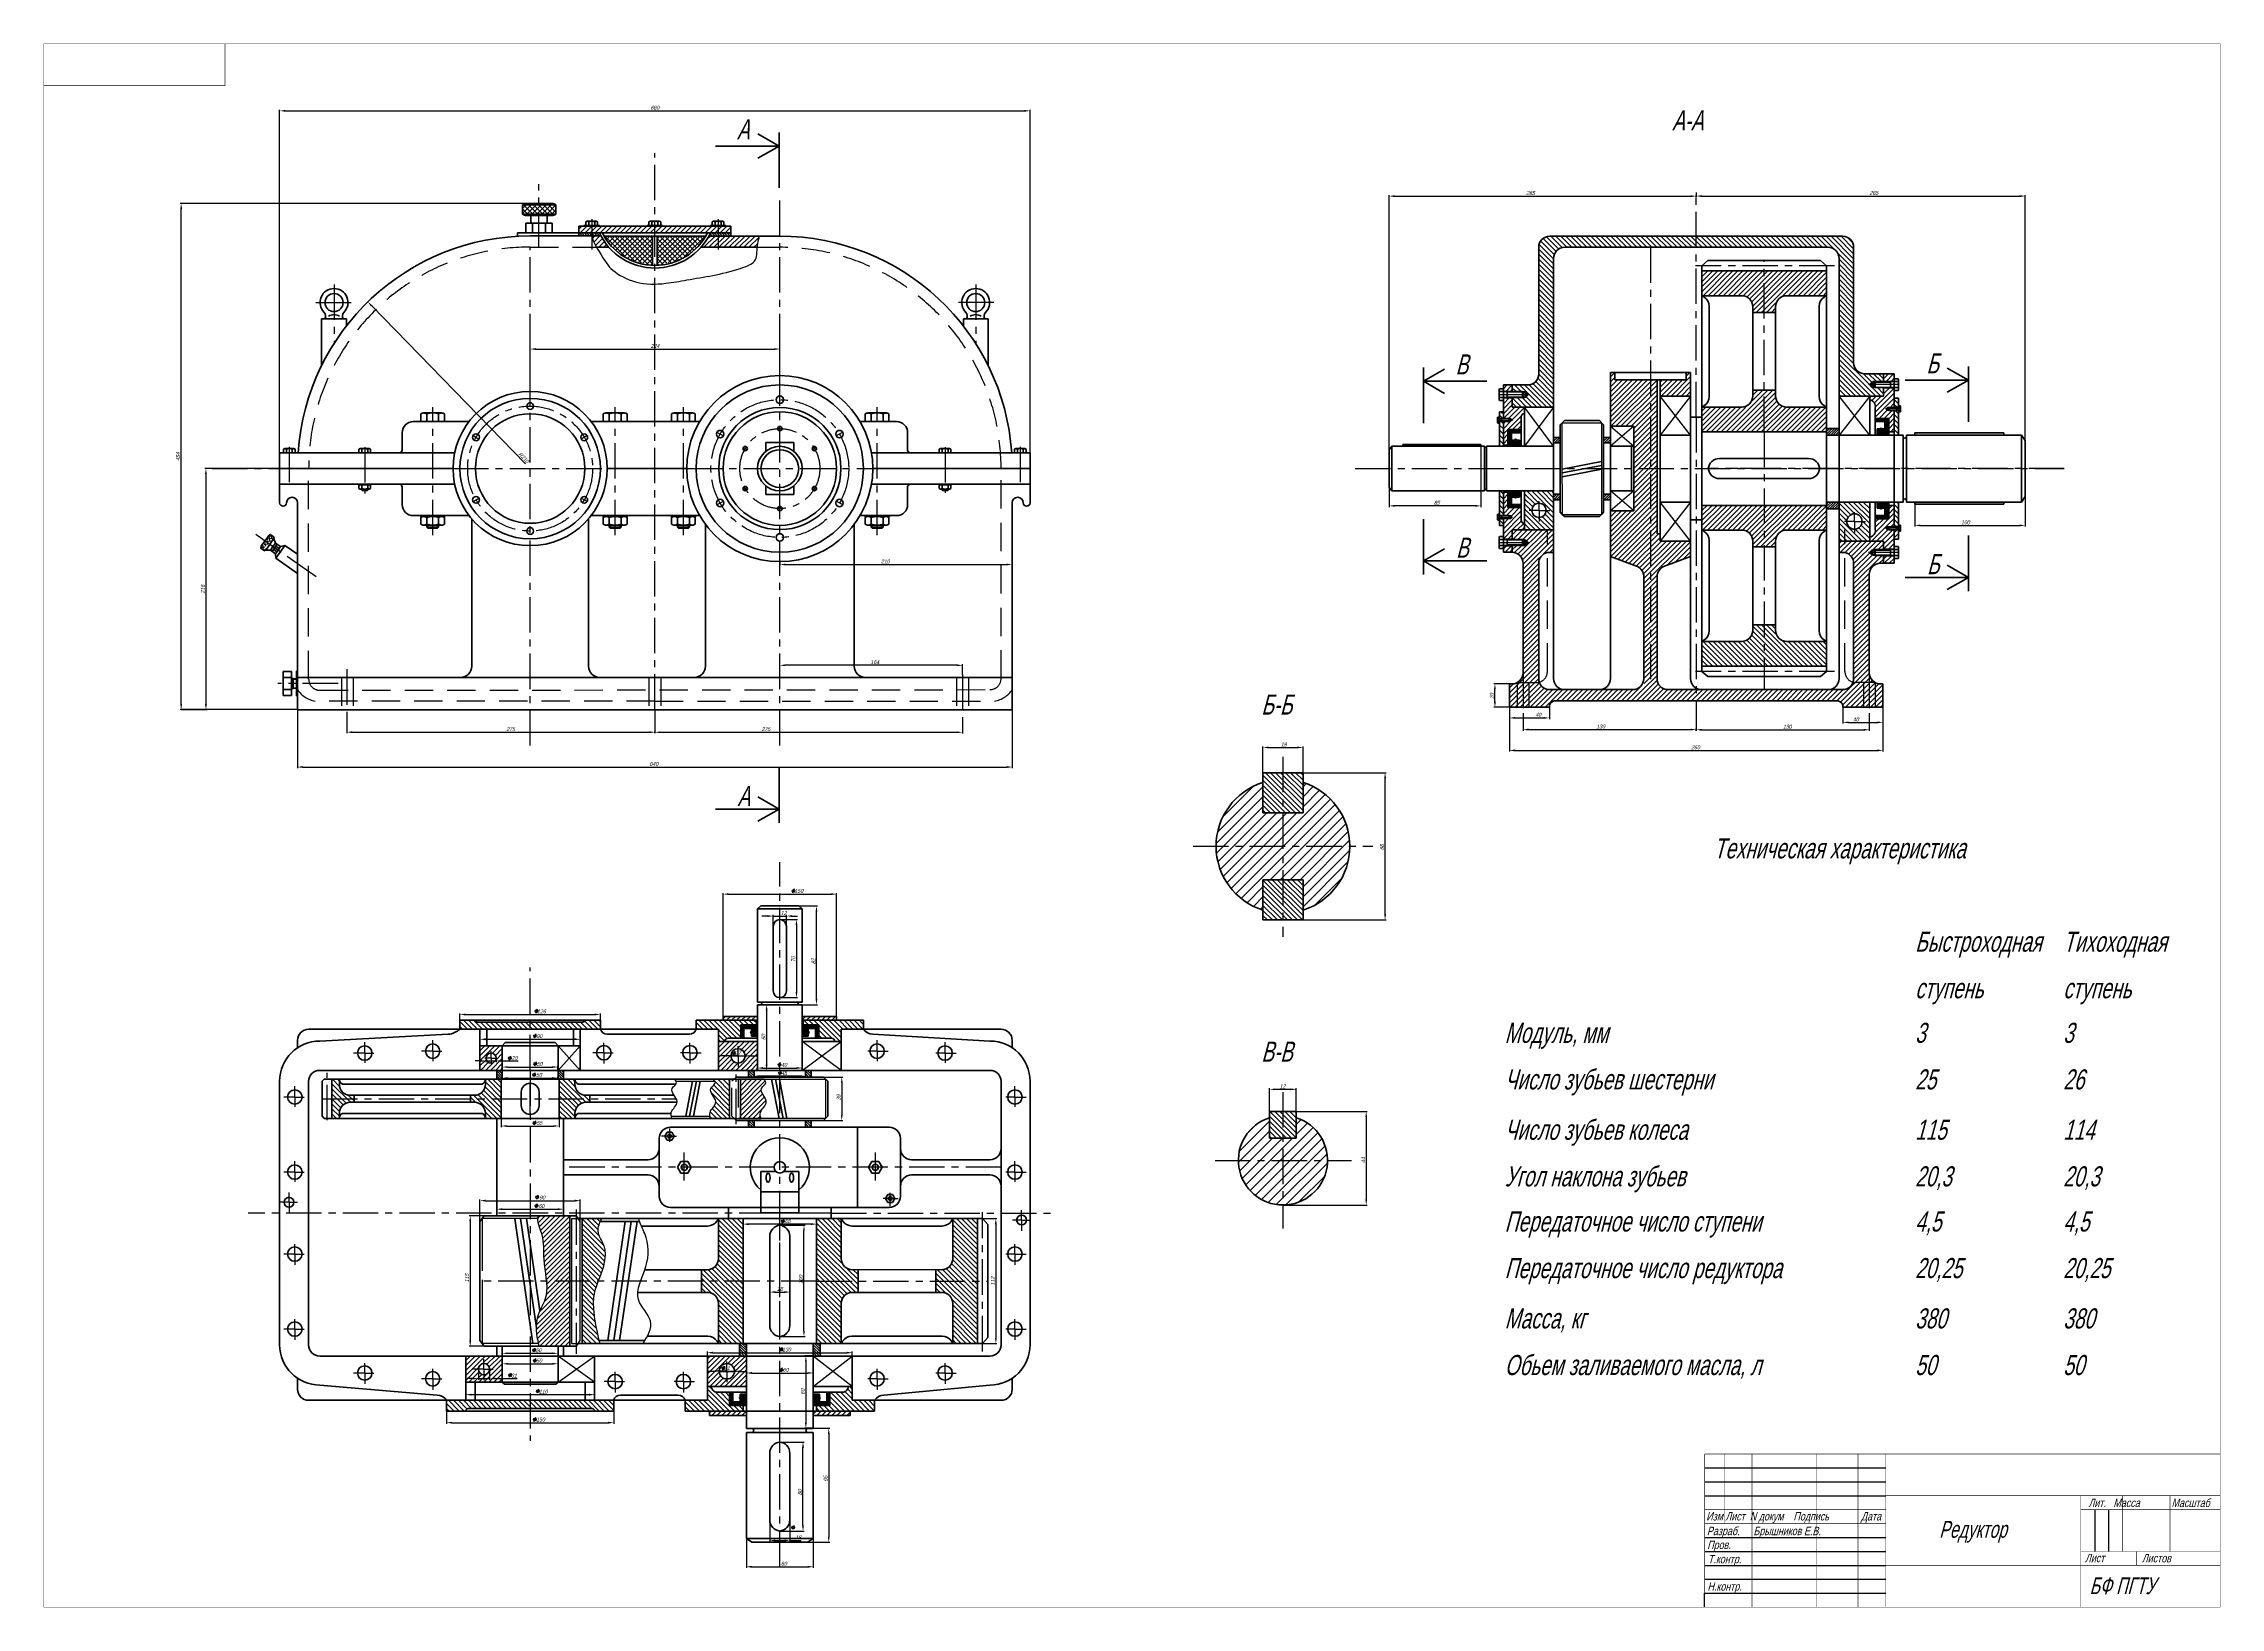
# Model space of a CAD drawing. Header units: millimetres. Extents: x 17910 to 19863, y 26307 to 27710.
import ezdxf

# ---------------------------------------------------------------- set-up
doc = ezdxf.new("R2010")
doc.units = ezdxf.units.MM
for name, pattern in [('CENTER', [50.8, 31.75, -6.35, 6.35, -6.35]), ('CENTER2', [1.125, 0.75, -0.125, 0.125, -0.125]), ('DASHEDX2', [38.1, 25.4, -12.7])]:
    doc.linetypes.add(name, pattern=pattern)
doc.layers.add('Невид', color=1, linetype='Continuous', plot=False)
for name, color, linetype in [('ОСЕВ', 5, 'CENTER'), ('Пунктир', 243, 'DASHEDX2'), ('РАЗМ', 6, 'Continuous'), ('ТОНК', 140, 'Continuous'), ('ШТРИХ', 30, 'Continuous')]:
    doc.layers.add(name, color=color, linetype=linetype)
doc.layers.add('ОСН', color=7, linetype='Continuous', lineweight=50)
doc.styles.add('MYSTYLE2', font='cad1win.shx', dxfattribs={"width": 0.8, "oblique": 15})
doc.styles.add('PR-7', font='cad1win.shx', dxfattribs={"width": 0.8, "oblique": 15})
doc.styles.add('STYLE1', font='cad1win.shx', dxfattribs={"width": 0.9, "oblique": 15})
doc.dimstyles.new('STANDARD1', dxfattribs={"dimtxt": 3.5, "dimasz": 5, "dimexe": 1, "dimexo": 0, "dimgap": 1, "dimtad": 1, "dimdec": 4, "dimdsep": 46, "dimlunit": 6, "dimtxsty": 'MYSTYLE2', "dimcen": 2.5, "dimadec": 0, "dimazin": 0, "dimtfac": 1, "dimtdec": 4, "dimtmove": 0, "dimatfit": 3, "dimfxl": 0, "dimtolj": 1, "dimtzin": 0, "dimarcsym": 0})
pattern_1 = [(135, (-5092.6854, 618.8602), (-2.24506403, -2.24506403), [])]
pattern_2 = [(45, (-5092.6854, 618.8602), (-2.24506403, 2.24506403), [])]
pattern_3 = [(315, (42576.6524, 53268.5865), (2.24506403, 2.24506403), [])]
pattern_4 = [(45, (-5092.6854, 726.7476), (-2.24506403, 2.24506403), [])]
pattern_5 = [(225, (42576.6524, 53268.5865), (2.24506403, -2.24506403), [])]
pattern_6 = [(315, (42576.6524, 53268.5865), (1.122532015, 1.122532015), [])]
pattern_7 = [(315, (42581.6244, 53268.5865), (1.122532015, 1.122532015), [])]
pattern_8 = [(315, (-7215.539, 51335.215), (2.24506403, 2.24506403), [])]
pattern_9 = [(45, (-7215.539, 51335.215), (-1.122532015, 1.122532015), [])]
pattern_10 = [(135, (-5092.6854, 618.8602), (-1.122532015, -1.122532015), [])]
pattern_11 = [(45, (-5092.6854, 618.8602), (-2.24506403, 2.24506403), []), (135, (-5092.6854, 618.8602), (-2.24506403, -2.24506403), [])]

# ---------------------------------------------------------------- blocks, each defined once
blk = doc.blocks.new('*D23')
at = {"layer": 'DEFPOINTS', "color": 0}
for p in [(19392.2, 27576.4), (19392.2, 27573.1), (19116.8, 27345.6)]:
    blk.add_point(p, dxfattribs=at)
at = {"layer": 'РАЗМ', "color": 0, "lineweight": -2}
for p, q in [((19392.2, 27576.4), (19392.2, 27572.1)), ((19116.8, 27345.6), (19116.8, 27574.1)), ((19121.8, 27573.1), (19387.2, 27573.1))]:
    blk.add_line(p, q, dxfattribs=at)
at = {"layer": 'РАЗМ', "color": 0}
for points in [[(19121.8, 27573.9), (19121.8, 27572.2), (19116.8, 27573.1)], [(19387.2, 27573.9), (19387.2, 27572.2), (19392.2, 27573.1)]]:
    blk.add_solid(points, dxfattribs=at)
at = {"layer": 'РАЗМ', "color": 0, "insert": (19243.6, 27575.8), "char_height": 3.5, "attachment_point": 5, "style": 'MYSTYLE2'}
blk.add_mtext('\\A1;285', dxfattribs=at)
blk = doc.blocks.new('*D24')
at = {"layer": 'DEFPOINTS', "color": 0}
for p in [(19392.2, 27572.1), (19687.5, 27573.1), (19687.5, 27353.7)]:
    blk.add_point(p, dxfattribs=at)
at = {"layer": 'РАЗМ', "color": 0, "lineweight": -2}
for p, q in [((19392.2, 27572.1), (19392.2, 27574.1)), ((19397.2, 27573.1), (19682.5, 27573.1)), ((19687.5, 27353.7), (19687.5, 27574.1))]:
    blk.add_line(p, q, dxfattribs=at)
at = {"layer": 'РАЗМ', "color": 0}
for points in [[(19397.2, 27574), (19397.2, 27572.3), (19392.2, 27573.1)], [(19682.5, 27574), (19682.5, 27572.3), (19687.5, 27573.1)]]:
    blk.add_solid(points, dxfattribs=at)
at = {"layer": 'РАЗМ', "color": 0, "insert": (19551.6, 27575.9), "char_height": 3.5, "attachment_point": 5, "style": 'MYSTYLE2'}
blk.add_mtext('\\A1;285', dxfattribs=at)
blk = doc.blocks.new('*D11')
at = {"layer": 'DEFPOINTS', "color": 0}
for p in [(18200.5, 27478.2), (18346.1, 27328.7)]:
    blk.add_point(p, dxfattribs=at)
at = {"layer": 'РАЗМ', "color": 0, "lineweight": -2}
blk.add_line((18342.1, 27332.8), (18204, 27474.6), dxfattribs=at)
at = {"layer": 'РАЗМ', "color": 0}
blk.add_solid([(18204.6, 27475.2), (18203.4, 27474), (18200.5, 27478.2)], dxfattribs=at)
at = {"layer": 'РАЗМ', "color": 0, "insert": (18340.4, 27338.5), "char_height": 3.5, "attachment_point": 5, "rotation": 314.2382, "style": 'MYSTYLE2'}
blk.add_mtext('\\A1;R210', dxfattribs=at)
blk = doc.blocks.new('*D8')
at = {"layer": 'DEFPOINTS', "color": 0}
for p in [(18033, 27566.5), (18342.7, 27566.5), (18137.4, 27112.4)]:
    blk.add_point(p, dxfattribs=at)
at = {"layer": 'РАЗМ', "color": 0, "lineweight": -2}
for p, q in [((18342.7, 27566.5), (18032, 27566.5)), ((18033, 27117.4), (18033, 27561.5)), ((18137.4, 27112.4), (18032, 27112.4))]:
    blk.add_line(p, q, dxfattribs=at)
at = {"layer": 'РАЗМ', "color": 0}
for points in [[(18032.2, 27561.5), (18033.9, 27561.5), (18033, 27566.5)], [(18032.2, 27117.4), (18033.9, 27117.4), (18033, 27112.4)]]:
    blk.add_solid(points, dxfattribs=at)
at = {"layer": 'РАЗМ', "color": 0, "insert": (18030.3, 27339.4), "char_height": 3.5, "attachment_point": 5, "rotation": 90, "style": 'MYSTYLE2'}
blk.add_mtext('\\A1;454', dxfattribs=at)
blk = doc.blocks.new('*D7')
at = {"layer": 'DEFPOINTS', "color": 0}
for p in [(18794.6, 27649.6), (18121.4, 27342.8), (18794.6, 27342.8)]:
    blk.add_point(p, dxfattribs=at)
at = {"layer": 'РАЗМ', "color": 0, "lineweight": -2}
for p, q in [((18121.4, 27342.8), (18121.4, 27650.6)), ((18126.4, 27649.6), (18789.6, 27649.6)), ((18794.6, 27342.8), (18794.6, 27650.6))]:
    blk.add_line(p, q, dxfattribs=at)
at = {"layer": 'РАЗМ', "color": 0}
for points in [[(18126.4, 27650.4), (18126.4, 27648.8), (18121.4, 27649.6)], [(18789.6, 27650.4), (18789.6, 27648.8), (18794.6, 27649.6)]]:
    blk.add_solid(points, dxfattribs=at)
at = {"layer": 'РАЗМ', "color": 0, "insert": (18458, 27652.4), "char_height": 3.5, "attachment_point": 5, "style": 'MYSTYLE2'}
blk.add_mtext('\\A1;680', dxfattribs=at)
blk = doc.blocks.new('*D10')
at = {"layer": 'DEFPOINTS', "color": 0}
for p in [(18570.1, 27435.9), (18570.1, 27412.1), (18346.1, 27397.8)]:
    blk.add_point(p, dxfattribs=at)
at = {"layer": 'РАЗМ', "color": 0, "lineweight": -2}
for p, q in [((18346.1, 27397.8), (18346.1, 27436.9)), ((18351.1, 27435.9), (18565.1, 27435.9)), ((18570.1, 27412.1), (18570.1, 27436.9))]:
    blk.add_line(p, q, dxfattribs=at)
at = {"layer": 'РАЗМ', "color": 0}
for points in [[(18351.1, 27436.8), (18351.1, 27435.1), (18346.1, 27435.9)], [(18565.1, 27436.8), (18565.1, 27435.1), (18570.1, 27435.9)]]:
    blk.add_solid(points, dxfattribs=at)
at = {"layer": 'РАЗМ', "color": 0, "insert": (18458.1, 27438.7), "char_height": 3.5, "attachment_point": 5, "style": 'MYSTYLE2'}
blk.add_mtext('\\A1;224', dxfattribs=at)
blk = doc.blocks.new('*D26')
at = {"layer": 'DEFPOINTS', "color": 0}
for p in [(19224.6, 27114.5), (19559.8, 27114.5), (19559.8, 27075.8)]:
    blk.add_point(p, dxfattribs=at)
at = {"layer": 'РАЗМ', "color": 0, "lineweight": -2}
for p, q in [((19224.6, 27114.5), (19224.6, 27074.8)), ((19559.8, 27114.5), (19559.8, 27074.8)), ((19229.6, 27075.8), (19554.8, 27075.8))]:
    blk.add_line(p, q, dxfattribs=at)
at = {"layer": 'РАЗМ', "color": 0}
for points in [[(19229.6, 27076.7), (19229.6, 27075), (19224.6, 27075.8)], [(19554.8, 27076.7), (19554.8, 27075), (19559.8, 27075.8)]]:
    blk.add_solid(points, dxfattribs=at)
at = {"layer": 'РАЗМ', "color": 0, "insert": (19391.6, 27078.6), "char_height": 3.5, "attachment_point": 5, "style": 'MYSTYLE2'}
blk.add_mtext('\\A1;260', dxfattribs=at)
blk = doc.blocks.new('*D27')
at = {"layer": 'DEFPOINTS', "color": 0}
for p in [(19236.9, 27109.4), (19392.2, 27097.8), (19392.2, 27094.5)]:
    blk.add_point(p, dxfattribs=at)
at = {"layer": 'РАЗМ', "color": 0, "lineweight": -2}
for p, q in [((19236.9, 27109.4), (19236.9, 27093.5)), ((19241.9, 27094.5), (19387.2, 27094.5)), ((19392.2, 27097.8), (19392.2, 27093.5))]:
    blk.add_line(p, q, dxfattribs=at)
at = {"layer": 'РАЗМ', "color": 0}
for points in [[(19241.9, 27095.4), (19241.9, 27093.7), (19236.9, 27094.5)], [(19387.2, 27095.4), (19387.2, 27093.7), (19392.2, 27094.5)]]:
    blk.add_solid(points, dxfattribs=at)
at = {"layer": 'РАЗМ', "color": 0, "insert": (19306.5, 27097.3), "char_height": 3.5, "attachment_point": 5, "style": 'MYSTYLE2'}
blk.add_mtext('\\A1;130', dxfattribs=at)
blk = doc.blocks.new('*D14')
at = {"layer": 'DEFPOINTS', "color": 0}
for p in [(18137.4, 27112.4), (18778.6, 27112.4), (18778.6, 27060.9)]:
    blk.add_point(p, dxfattribs=at)
at = {"layer": 'РАЗМ', "color": 0, "lineweight": -2}
for p, q in [((18137.4, 27112.4), (18137.4, 27059.9)), ((18778.6, 27112.4), (18778.6, 27059.9)), ((18142.4, 27060.9), (18773.6, 27060.9))]:
    blk.add_line(p, q, dxfattribs=at)
at = {"layer": 'РАЗМ', "color": 0}
for points in [[(18142.4, 27061.8), (18142.4, 27060.1), (18137.4, 27060.9)], [(18773.6, 27061.8), (18773.6, 27060.1), (18778.6, 27060.9)]]:
    blk.add_solid(points, dxfattribs=at)
at = {"layer": 'РАЗМ', "color": 0, "insert": (18457.1, 27063.7), "char_height": 3.5, "attachment_point": 5, "style": 'MYSTYLE2'}
blk.add_mtext('\\A1;640', dxfattribs=at)
blk = doc.blocks.new('*D12')
at = {"layer": 'DEFPOINTS', "color": 0}
for p in [(18458, 27112.4), (18181.6, 27106.4), (18458, 27092.2)]:
    blk.add_point(p, dxfattribs=at)
at = {"layer": 'РАЗМ', "color": 0, "lineweight": -2}
for p, q in [((18458, 27112.4), (18458, 27091.2)), ((18181.6, 27106.4), (18181.6, 27091.2)), ((18186.6, 27092.2), (18453, 27092.2))]:
    blk.add_line(p, q, dxfattribs=at)
at = {"layer": 'РАЗМ', "color": 0}
for points in [[(18186.6, 27093), (18186.6, 27091.3), (18181.6, 27092.2)], [(18453, 27093), (18453, 27091.3), (18458, 27092.2)]]:
    blk.add_solid(points, dxfattribs=at)
at = {"layer": 'РАЗМ', "color": 0, "insert": (18328.6, 27094.9), "char_height": 3.5, "attachment_point": 5, "style": 'MYSTYLE2'}
blk.add_mtext('\\A1;275', dxfattribs=at)
blk = doc.blocks.new('*D9')
at = {"layer": 'DEFPOINTS', "color": 0}
for p in [(18121.4, 27328.7), (18033, 27112.4), (18055.3, 27112.4)]:
    blk.add_point(p, dxfattribs=at)
at = {"layer": 'РАЗМ', "color": 0, "lineweight": -2}
for p, q in [((18121.4, 27328.7), (18054.3, 27328.7)), ((18055.3, 27323.7), (18055.3, 27117.4)), ((18033, 27112.4), (18056.3, 27112.4))]:
    blk.add_line(p, q, dxfattribs=at)
at = {"layer": 'РАЗМ', "color": 0}
for points in [[(18054.4, 27323.7), (18056.1, 27323.7), (18055.3, 27328.7)], [(18054.4, 27117.4), (18056.1, 27117.4), (18055.3, 27112.4)]]:
    blk.add_solid(points, dxfattribs=at)
at = {"layer": 'РАЗМ', "color": 0, "insert": (18052.5, 27220.5), "char_height": 3.5, "attachment_point": 5, "rotation": 90, "style": 'MYSTYLE2'}
blk.add_mtext('\\A1;216', dxfattribs=at)
blk = doc.blocks.new('*D16')
at = {"layer": 'DEFPOINTS', "color": 0}
for p in [(18778.6, 27298.1), (18570.1, 27245.2), (18778.6, 27242.6)]:
    blk.add_point(p, dxfattribs=at)
at = {"layer": 'РАЗМ', "color": 0, "lineweight": -2}
for p, q in [((18778.6, 27298.1), (18778.6, 27241.6)), ((18570.1, 27245.2), (18570.1, 27241.6)), ((18575.1, 27242.6), (18773.6, 27242.6))]:
    blk.add_line(p, q, dxfattribs=at)
at = {"layer": 'РАЗМ', "color": 0}
for points in [[(18575.1, 27243.4), (18575.1, 27241.8), (18570.1, 27242.6)], [(18773.6, 27243.4), (18773.6, 27241.8), (18778.6, 27242.6)]]:
    blk.add_solid(points, dxfattribs=at)
at = {"layer": 'РАЗМ', "color": 0, "insert": (18664.7, 27245.3), "char_height": 3.5, "attachment_point": 5, "style": 'MYSTYLE2'}
blk.add_mtext('\\A1;210', dxfattribs=at)
blk = doc.blocks.new('*D13')
at = {"layer": 'DEFPOINTS', "color": 0}
for p in [(18458, 27091.2), (18734.1, 27105), (18734.1, 27092.1)]:
    blk.add_point(p, dxfattribs=at)
at = {"layer": 'РАЗМ', "color": 0, "lineweight": -2}
for p, q in [((18458, 27091.2), (18458, 27093.1)), ((18463, 27092.1), (18729.1, 27092.1)), ((18734.1, 27105), (18734.1, 27091.1))]:
    blk.add_line(p, q, dxfattribs=at)
at = {"layer": 'РАЗМ', "color": 0}
for points in [[(18463, 27092.9), (18463, 27091.3), (18458, 27092.1)], [(18729.1, 27092.9), (18729.1, 27091.3), (18734.1, 27092.1)]]:
    blk.add_solid(points, dxfattribs=at)
at = {"layer": 'РАЗМ', "color": 0, "insert": (18557.6, 27094.9), "char_height": 3.5, "attachment_point": 5, "style": 'MYSTYLE2'}
blk.add_mtext('\\A1;275', dxfattribs=at)
blk = doc.blocks.new('*D15')
at = {"layer": 'DEFPOINTS', "color": 0}
for p in [(18570.1, 27152.2), (18570.1, 27141.4), (18734.1, 27143.9)]:
    blk.add_point(p, dxfattribs=at)
at = {"layer": 'РАЗМ', "color": 0, "lineweight": -2}
for p, q in [((18570.1, 27141.4), (18570.1, 27153.2)), ((18729.1, 27152.2), (18575.1, 27152.2)), ((18734.1, 27143.9), (18734.1, 27153.2))]:
    blk.add_line(p, q, dxfattribs=at)
at = {"layer": 'РАЗМ', "color": 0}
for points in [[(18575.1, 27153), (18575.1, 27151.4), (18570.1, 27152.2)], [(18729.1, 27153), (18729.1, 27151.4), (18734.1, 27152.2)]]:
    blk.add_solid(points, dxfattribs=at)
at = {"layer": 'РАЗМ', "color": 0, "insert": (18655.3, 27155), "char_height": 3.5, "attachment_point": 5, "style": 'MYSTYLE2'}
blk.add_mtext('\\A1;164', dxfattribs=at)
blk = doc.blocks.new('*D20')
at = {"layer": 'DEFPOINTS', "color": 0}
for p in [(19033.5, 26752), (19021.5, 26668), (19096.2, 26668)]:
    blk.add_point(p, dxfattribs=at)
at = {"layer": 'РАЗМ', "color": 0, "lineweight": -2}
for p, q in [((19033.5, 26752), (19097.2, 26752)), ((19096.2, 26747), (19096.2, 26673)), ((19021.5, 26668), (19097.2, 26668))]:
    blk.add_line(p, q, dxfattribs=at)
at = {"layer": 'РАЗМ', "color": 0}
for points in [[(19095.4, 26747), (19097, 26747), (19096.2, 26752)], [(19095.4, 26673), (19097, 26673), (19096.2, 26668)]]:
    blk.add_solid(points, dxfattribs=at)
at = {"layer": 'РАЗМ', "color": 0, "insert": (19093.5, 26708.3), "char_height": 3.5, "attachment_point": 5, "rotation": 90, "style": 'MYSTYLE2'}
blk.add_mtext('\\A1;44', dxfattribs=at)
blk = doc.blocks.new('*D19')
at = {"layer": 'DEFPOINTS', "color": 0}
for p in [(19033.5, 26771.8), (19009.5, 26752), (19033.5, 26752)]:
    blk.add_point(p, dxfattribs=at)
at = {"layer": 'РАЗМ', "color": 0, "lineweight": -2}
for p, q in [((19009.5, 26752), (19009.5, 26772.8)), ((19014.5, 26771.8), (19028.5, 26771.8)), ((19033.5, 26752), (19033.5, 26772.8))]:
    blk.add_line(p, q, dxfattribs=at)
at = {"layer": 'РАЗМ', "color": 0}
for points in [[(19014.5, 26772.6), (19014.5, 26771), (19009.5, 26771.8)], [(19028.5, 26772.6), (19028.5, 26771), (19033.5, 26771.8)]]:
    blk.add_solid(points, dxfattribs=at)
at = {"layer": 'РАЗМ', "color": 0, "insert": (19021.1, 26774.5), "char_height": 3.5, "attachment_point": 5, "style": 'MYSTYLE2'}
blk.add_mtext('\\A1;12', dxfattribs=at)
blk = doc.blocks.new('*D18')
at = {"layer": 'DEFPOINTS', "color": 0}
for p in [(19039.5, 27055.8), (19113.1, 27055.8), (19039.5, 26923.8)]:
    blk.add_point(p, dxfattribs=at)
at = {"layer": 'РАЗМ', "color": 0, "lineweight": -2}
for p, q in [((19039.5, 27055.8), (19114.1, 27055.8)), ((19113.1, 26928.8), (19113.1, 27050.8)), ((19039.5, 26923.8), (19114.1, 26923.8))]:
    blk.add_line(p, q, dxfattribs=at)
at = {"layer": 'РАЗМ', "color": 0}
for points in [[(19112.3, 27050.8), (19114, 27050.8), (19113.1, 27055.8)], [(19112.3, 26928.8), (19114, 26928.8), (19113.1, 26923.8)]]:
    blk.add_solid(points, dxfattribs=at)
at = {"layer": 'РАЗМ', "color": 0, "insert": (19110.4, 26989), "char_height": 3.5, "attachment_point": 5, "rotation": 90, "style": 'MYSTYLE2'}
blk.add_mtext('\\A1;66', dxfattribs=at)
blk = doc.blocks.new('*D17')
at = {"layer": 'DEFPOINTS', "color": 0}
for p in [(19039.5, 27078.5), (19003.5, 27055.8), (19039.5, 27055.8)]:
    blk.add_point(p, dxfattribs=at)
at = {"layer": 'РАЗМ', "color": 0, "lineweight": -2}
for p, q in [((19003.5, 27055.8), (19003.5, 27079.5)), ((19008.5, 27078.5), (19034.5, 27078.5)), ((19039.5, 27055.8), (19039.5, 27079.5))]:
    blk.add_line(p, q, dxfattribs=at)
at = {"layer": 'РАЗМ', "color": 0}
for points in [[(19008.5, 27079.3), (19008.5, 27077.7), (19003.5, 27078.5)], [(19034.5, 27079.3), (19034.5, 27077.7), (19039.5, 27078.5)]]:
    blk.add_solid(points, dxfattribs=at)
at = {"layer": 'РАЗМ', "color": 0, "insert": (19022.2, 27081.2), "char_height": 3.5, "attachment_point": 5, "style": 'MYSTYLE2'}
blk.add_mtext('\\A1;18', dxfattribs=at)
blk = doc.blocks.new('*D30')
at = {"layer": 'DEFPOINTS', "color": 0}
for p in [(19224.6, 27118.4), (19260.5, 27114.5), (19260.5, 27105)]:
    blk.add_point(p, dxfattribs=at)
at = {"layer": 'РАЗМ', "color": 0, "lineweight": -2}
for p, q in [((19224.6, 27118.4), (19224.6, 27104)), ((19260.5, 27114.5), (19260.5, 27104)), ((19229.6, 27105), (19255.5, 27105))]:
    blk.add_line(p, q, dxfattribs=at)
at = {"layer": 'РАЗМ', "color": 0}
for points in [[(19229.6, 27105.8), (19229.6, 27104.2), (19224.6, 27105)], [(19255.5, 27105.8), (19255.5, 27104.2), (19260.5, 27105)]]:
    blk.add_solid(points, dxfattribs=at)
at = {"layer": 'РАЗМ', "color": 0, "insert": (19250.5, 27107.8), "char_height": 3.5, "attachment_point": 5, "style": 'MYSTYLE2'}
blk.add_mtext('\\A1;40', dxfattribs=at)
blk = doc.blocks.new('*D25')
at = {"layer": 'DEFPOINTS', "color": 0}
for p in [(19211.7, 27135.5), (19224.6, 27135.5), (19224.6, 27114.5)]:
    blk.add_point(p, dxfattribs=at)
at = {"layer": 'РАЗМ', "color": 0, "lineweight": -2}
for p, q in [((19224.6, 27135.5), (19210.7, 27135.5)), ((19211.7, 27119.5), (19211.7, 27130.5)), ((19224.6, 27114.5), (19210.7, 27114.5))]:
    blk.add_line(p, q, dxfattribs=at)
at = {"layer": 'РАЗМ', "color": 0}
for points in [[(19210.8, 27130.5), (19212.5, 27130.5), (19211.7, 27135.5)], [(19210.8, 27119.5), (19212.5, 27119.5), (19211.7, 27114.5)]]:
    blk.add_solid(points, dxfattribs=at)
at = {"layer": 'РАЗМ', "color": 0, "insert": (19208.9, 27124.6), "char_height": 3.5, "attachment_point": 5, "rotation": 90, "style": 'MYSTYLE2'}
blk.add_mtext('\\A1;20', dxfattribs=at)
blk = doc.blocks.new('*D22')
at = {"layer": 'DEFPOINTS', "color": 0}
for p in [(19199, 27348.7), (19116.8, 27311.8), (19116.8, 27295.2)]:
    blk.add_point(p, dxfattribs=at)
at = {"layer": 'РАЗМ', "color": 0, "lineweight": -2}
for p, q in [((19199, 27348.7), (19199, 27294.2)), ((19116.8, 27311.8), (19116.8, 27294.2)), ((19194, 27295.2), (19121.8, 27295.2))]:
    blk.add_line(p, q, dxfattribs=at)
at = {"layer": 'РАЗМ', "color": 0}
for points in [[(19121.8, 27296.1), (19121.8, 27294.4), (19116.8, 27295.2)], [(19194, 27296.1), (19194, 27294.4), (19199, 27295.2)]]:
    blk.add_solid(points, dxfattribs=at)
at = {"layer": 'РАЗМ', "color": 0, "insert": (19159.5, 27298), "char_height": 3.5, "attachment_point": 5, "style": 'MYSTYLE2'}
blk.add_mtext('\\A1;85', dxfattribs=at)
blk = doc.blocks.new('*D29')
at = {"layer": 'DEFPOINTS', "color": 0}
for p in [(19523.9, 27114.5), (19559.8, 27114.5), (19559.8, 27101)]:
    blk.add_point(p, dxfattribs=at)
at = {"layer": 'РАЗМ', "color": 0, "lineweight": -2}
for p, q in [((19523.9, 27114.5), (19523.9, 27100)), ((19559.8, 27114.5), (19559.8, 27100)), ((19528.9, 27101), (19554.8, 27101))]:
    blk.add_line(p, q, dxfattribs=at)
at = {"layer": 'РАЗМ', "color": 0}
for points in [[(19528.9, 27101.8), (19528.9, 27100.2), (19523.9, 27101)], [(19554.8, 27101.8), (19554.8, 27100.2), (19559.8, 27101)]]:
    blk.add_solid(points, dxfattribs=at)
at = {"layer": 'РАЗМ', "color": 0, "insert": (19535.5, 27103.7), "char_height": 3.5, "attachment_point": 5, "style": 'MYSTYLE2'}
blk.add_mtext('\\A1;40', dxfattribs=at)
blk = doc.blocks.new('*D28')
at = {"layer": 'DEFPOINTS', "color": 0}
for p in [(19547.5, 27109.4), (19392.2, 27093.5), (19547.5, 27094.4)]:
    blk.add_point(p, dxfattribs=at)
at = {"layer": 'РАЗМ', "color": 0, "lineweight": -2}
for p, q in [((19547.5, 27109.4), (19547.5, 27093.4)), ((19392.2, 27093.5), (19392.2, 27095.4)), ((19397.2, 27094.4), (19542.5, 27094.4))]:
    blk.add_line(p, q, dxfattribs=at)
at = {"layer": 'РАЗМ', "color": 0}
for points in [[(19397.2, 27095.2), (19397.2, 27093.5), (19392.2, 27094.4)], [(19542.5, 27095.2), (19542.5, 27093.5), (19547.5, 27094.4)]]:
    blk.add_solid(points, dxfattribs=at)
at = {"layer": 'РАЗМ', "color": 0, "insert": (19474, 27097.1), "char_height": 3.5, "attachment_point": 5, "style": 'MYSTYLE2'}
blk.add_mtext('\\A1;130', dxfattribs=at)
blk = doc.blocks.new('*D21')
at = {"layer": 'DEFPOINTS', "color": 0}
for p in [(19687.5, 27303.6), (19588.3, 27296.8), (19687.5, 27277.7)]:
    blk.add_point(p, dxfattribs=at)
at = {"layer": 'РАЗМ', "color": 0, "lineweight": -2}
for p, q in [((19687.5, 27303.6), (19687.5, 27276.7)), ((19588.3, 27296.8), (19588.3, 27276.7)), ((19593.3, 27277.7), (19682.5, 27277.7))]:
    blk.add_line(p, q, dxfattribs=at)
at = {"layer": 'РАЗМ', "color": 0}
for points in [[(19593.3, 27278.5), (19593.3, 27276.9), (19588.3, 27277.7)], [(19682.5, 27278.5), (19682.5, 27276.9), (19687.5, 27277.7)]]:
    blk.add_solid(points, dxfattribs=at)
at = {"layer": 'РАЗМ', "color": 0, "insert": (19633.8, 27280.4), "char_height": 3.5, "attachment_point": 5, "style": 'MYSTYLE2'}
blk.add_mtext('\\A1;100', dxfattribs=at)
blk = doc.blocks.new('*D31')
at = {"layer": 'DEFPOINTS', "color": 0}
for p in [(18561.1, 26385.5), (18579.1, 26385.5), (18579.1, 26367)]:
    blk.add_point(p, dxfattribs=at)
at = {"layer": 'РАЗМ', "color": 0, "lineweight": -2}
for p, q in [((18561.1, 26385.5), (18561.1, 26366)), ((18579.1, 26385.5), (18579.1, 26366)), ((18566.1, 26367), (18574.1, 26367)), ((18579.1, 26367), (18589.3, 26367))]:
    blk.add_line(p, q, dxfattribs=at)
at = {"layer": 'РАЗМ', "color": 0}
for points in [[(18566.1, 26367.9), (18566.1, 26366.2), (18561.1, 26367)], [(18574.1, 26367.9), (18574.1, 26366.2), (18579.1, 26367)]]:
    blk.add_solid(points, dxfattribs=at)
at = {"layer": 'РАЗМ', "color": 0, "insert": (18586.7, 26369.8), "char_height": 3.5, "attachment_point": 5, "style": 'MYSTYLE2'}
blk.add_mtext('\\A1;18', dxfattribs=at)
blk = doc.blocks.new('*D32')
at = {"layer": 'DEFPOINTS', "color": 0}
for p in [(18570.1, 26455.4), (18590.9, 26455.4), (18570.1, 26375.5)]:
    blk.add_point(p, dxfattribs=at)
at = {"layer": 'РАЗМ', "color": 0, "lineweight": -2}
for p, q in [((18570.1, 26455.4), (18591.9, 26455.4)), ((18590.9, 26380.5), (18590.9, 26450.4)), ((18570.1, 26375.5), (18591.9, 26375.5))]:
    blk.add_line(p, q, dxfattribs=at)
at = {"layer": 'РАЗМ', "color": 0}
for points in [[(18590.1, 26450.4), (18591.8, 26450.4), (18590.9, 26455.4)], [(18590.1, 26380.5), (18591.8, 26380.5), (18590.9, 26375.5)]]:
    blk.add_solid(points, dxfattribs=at)
at = {"layer": 'РАЗМ', "color": 0, "insert": (18588.2, 26410.4), "char_height": 3.5, "attachment_point": 5, "rotation": 90, "style": 'MYSTYLE2'}
blk.add_mtext('\\A1;80', dxfattribs=at)
blk = doc.blocks.new('*D33')
at = {"layer": 'DEFPOINTS', "color": 0}
for p in [(18540.1, 26368.8), (18600.1, 26368.8), (18600.1, 26343.5)]:
    blk.add_point(p, dxfattribs=at)
at = {"layer": 'РАЗМ', "color": 0, "lineweight": -2}
for p, q in [((18540.1, 26368.8), (18540.1, 26342.5)), ((18600.1, 26368.8), (18600.1, 26342.5)), ((18545.1, 26343.5), (18595.1, 26343.5))]:
    blk.add_line(p, q, dxfattribs=at)
at = {"layer": 'РАЗМ', "color": 0}
for points in [[(18545.1, 26344.3), (18545.1, 26342.6), (18540.1, 26343.5)], [(18595.1, 26344.3), (18595.1, 26342.6), (18600.1, 26343.5)]]:
    blk.add_solid(points, dxfattribs=at)
at = {"layer": 'РАЗМ', "color": 0, "insert": (18573.8, 26346.2), "char_height": 3.5, "attachment_point": 5, "style": 'MYSTYLE2'}
blk.add_mtext('\\A1;60', dxfattribs=at)
blk = doc.blocks.new('*D34')
at = {"layer": 'DEFPOINTS', "color": 0}
for p in [(18540.1, 26532.6), (18600.1, 26532.6), (18600.1, 26517.3)]:
    blk.add_point(p, dxfattribs=at)
at = {"layer": 'РАЗМ', "color": 0, "lineweight": -2}
for p, q in [((18540.1, 26532.6), (18540.1, 26516.3)), ((18600.1, 26532.6), (18600.1, 26516.3)), ((18545.1, 26517.3), (18595.1, 26517.3))]:
    blk.add_line(p, q, dxfattribs=at)
at = {"layer": 'РАЗМ', "color": 0}
for points in [[(18545.1, 26518.2), (18545.1, 26516.5), (18540.1, 26517.3)], [(18595.1, 26518.2), (18595.1, 26516.5), (18600.1, 26517.3)]]:
    blk.add_solid(points, dxfattribs=at)
at = {"layer": 'РАЗМ', "color": 0, "insert": (18575.3, 26520.1), "char_height": 3.5, "attachment_point": 5, "style": 'MYSTYLE2'}
blk.add_mtext('\\A1;60', dxfattribs=at)
blk = doc.blocks.new('*D35')
at = {"layer": 'DEFPOINTS', "color": 0}
for p in [(18600.1, 26532.6), (18593.5, 26467.7), (18600.1, 26467.7)]:
    blk.add_point(p, dxfattribs=at)
at = {"layer": 'РАЗМ', "color": 0, "lineweight": -2}
for p, q in [((18600.1, 26532.6), (18592.5, 26532.6)), ((18593.5, 26527.6), (18593.5, 26472.7)), ((18600.1, 26467.7), (18592.5, 26467.7))]:
    blk.add_line(p, q, dxfattribs=at)
at = {"layer": 'РАЗМ', "color": 0}
for points in [[(18592.7, 26527.6), (18594.3, 26527.6), (18593.5, 26532.6)], [(18592.7, 26472.7), (18594.3, 26472.7), (18593.5, 26467.7)]]:
    blk.add_solid(points, dxfattribs=at)
at = {"layer": 'РАЗМ', "color": 0, "insert": (18590.8, 26500.5), "char_height": 3.5, "attachment_point": 5, "rotation": 90, "style": 'MYSTYLE2'}
blk.add_mtext('\\A1;60', dxfattribs=at)
blk = doc.blocks.new('*D36')
at = {"layer": 'DEFPOINTS', "color": 0}
for p in [(18505.1, 26532.6), (18635.1, 26535.5), (18635.1, 26532.6)]:
    blk.add_point(p, dxfattribs=at)
at = {"layer": 'РАЗМ', "color": 0, "lineweight": -2}
for p, q in [((18505.1, 26532.6), (18505.1, 26536.5)), ((18510.1, 26535.5), (18630.1, 26535.5)), ((18635.1, 26532.6), (18635.1, 26536.5))]:
    blk.add_line(p, q, dxfattribs=at)
at = {"layer": 'РАЗМ', "color": 0}
for points in [[(18510.1, 26536.4), (18510.1, 26534.7), (18505.1, 26535.5)], [(18630.1, 26536.4), (18630.1, 26534.7), (18635.1, 26535.5)]]:
    blk.add_solid(points, dxfattribs=at)
at = {"layer": 'РАЗМ', "color": 0, "insert": (18576.1, 26538.3), "char_height": 3.5, "attachment_point": 5, "style": 'MYSTYLE2'}
blk.add_mtext('\\A1;130', dxfattribs=at)
blk = doc.blocks.new('*D38')
at = {"layer": 'DEFPOINTS', "color": 0}
for p in [(18515.7, 26518.8), (18529.5, 26518.8), (18529.5, 26518.8)]:
    blk.add_point(p, dxfattribs=at)
at = {"layer": 'РАЗМ', "color": 0, "lineweight": -2}
for p, q in [((18510.7, 26518.8), (18505.7, 26518.8)), ((18515.7, 26518.8), (18515.7, 26519.8)), ((18515.7, 26518.8), (18529.5, 26518.8)), ((18529.5, 26518.8), (18529.5, 26519.8)), ((18534.5, 26518.8), (18539.5, 26518.8))]:
    blk.add_line(p, q, dxfattribs=at)
at = {"layer": 'РАЗМ', "color": 0}
for points in [[(18510.7, 26519.7), (18510.7, 26518), (18515.7, 26518.8)], [(18534.5, 26519.7), (18534.5, 26518), (18529.5, 26518.8)]]:
    blk.add_solid(points, dxfattribs=at)
at = {"layer": 'РАЗМ', "color": 0, "insert": (18522.6, 26521.6), "char_height": 3.5, "attachment_point": 5, "style": 'MYSTYLE2'}
blk.add_mtext('\\A1;31', dxfattribs=at)
blk = doc.blocks.new('*D39')
at = {"layer": 'DEFPOINTS', "color": 0}
for p in [(18561.1, 26599.8), (18579.1, 26599.8), (18579.1, 26589.9)]:
    blk.add_point(p, dxfattribs=at)
at = {"layer": 'РАЗМ', "color": 0, "lineweight": -2}
for p, q in [((18561.1, 26599.8), (18561.1, 26588.9)), ((18566.1, 26589.9), (18574.1, 26589.9)), ((18579.1, 26599.8), (18579.1, 26588.9))]:
    blk.add_line(p, q, dxfattribs=at)
at = {"layer": 'РАЗМ', "color": 0}
for points in [[(18566.1, 26590.8), (18566.1, 26589.1), (18561.1, 26589.9)], [(18574.1, 26590.8), (18574.1, 26589.1), (18579.1, 26589.9)]]:
    blk.add_solid(points, dxfattribs=at)
at = {"layer": 'РАЗМ', "color": 0, "insert": (18570.1, 26592.7), "char_height": 3.5, "attachment_point": 5, "style": 'MYSTYLE2'}
blk.add_mtext('\\A1;18', dxfattribs=at)
blk = doc.blocks.new('*D40')
at = {"layer": 'DEFPOINTS', "color": 0}
for p in [(18570.1, 26649.9), (18591.8, 26649.9), (18570.1, 26550)]:
    blk.add_point(p, dxfattribs=at)
at = {"layer": 'РАЗМ', "color": 0, "lineweight": -2}
for p, q in [((18570.1, 26649.9), (18592.8, 26649.9)), ((18591.8, 26555), (18591.8, 26644.9)), ((18570.1, 26550), (18592.8, 26550))]:
    blk.add_line(p, q, dxfattribs=at)
at = {"layer": 'РАЗМ', "color": 0}
for points in [[(18591, 26644.9), (18592.6, 26644.9), (18591.8, 26649.9)], [(18591, 26555), (18592.6, 26555), (18591.8, 26550)]]:
    blk.add_solid(points, dxfattribs=at)
at = {"layer": 'РАЗМ', "color": 0, "insert": (18589, 26601.2), "char_height": 3.5, "attachment_point": 5, "rotation": 90, "style": 'MYSTYLE2'}
blk.add_mtext('\\A1;100', dxfattribs=at)
blk = doc.blocks.new('*D41')
at = {"layer": 'DEFPOINTS', "color": 0}
for p in [(18537.1, 26655.8), (18537.1, 26650.9), (18603.1, 26655.8)]:
    blk.add_point(p, dxfattribs=at)
at = {"layer": 'РАЗМ', "color": 0, "lineweight": -2}
for p, q in [((18537.1, 26655.8), (18537.1, 26649.9)), ((18598.1, 26650.9), (18542.1, 26650.9)), ((18603.1, 26655.8), (18603.1, 26649.9))]:
    blk.add_line(p, q, dxfattribs=at)
at = {"layer": 'РАЗМ', "color": 0}
for points in [[(18542.1, 26651.7), (18542.1, 26650), (18537.1, 26650.9)], [(18598.1, 26651.7), (18598.1, 26650), (18603.1, 26650.9)]]:
    blk.add_solid(points, dxfattribs=at)
at = {"layer": 'РАЗМ', "color": 0, "insert": (18577.1, 26653.6), "char_height": 3.5, "attachment_point": 5, "style": 'MYSTYLE2'}
blk.add_mtext('\\A1;65', dxfattribs=at)
blk = doc.blocks.new('*D42')
at = {"layer": 'DEFPOINTS', "color": 0}
for p in [(18752.1, 26655.8), (18752.1, 26543.8), (18763.9, 26543.8)]:
    blk.add_point(p, dxfattribs=at)
at = {"layer": 'РАЗМ', "color": 0, "lineweight": -2}
for p, q in [((18752.1, 26655.8), (18764.9, 26655.8)), ((18763.9, 26650.8), (18763.9, 26548.8)), ((18752.1, 26543.8), (18764.9, 26543.8))]:
    blk.add_line(p, q, dxfattribs=at)
at = {"layer": 'РАЗМ', "color": 0}
for points in [[(18763.1, 26650.8), (18764.8, 26650.8), (18763.9, 26655.8)], [(18763.1, 26548.8), (18764.8, 26548.8), (18763.9, 26543.8)]]:
    blk.add_solid(points, dxfattribs=at)
at = {"layer": 'РАЗМ', "color": 0, "insert": (18761.2, 26599.7), "char_height": 3.5, "attachment_point": 5, "rotation": 90, "style": 'MYSTYLE2'}
blk.add_mtext('\\A1;112', dxfattribs=at)
blk = doc.blocks.new('*D43')
at = {"layer": 'DEFPOINTS', "color": 0}
for p in [(18609.3, 26782.8), (18609.3, 26743.8), (18625.7, 26743.8)]:
    blk.add_point(p, dxfattribs=at)
at = {"layer": 'РАЗМ', "color": 0, "lineweight": -2}
for p, q in [((18609.3, 26782.8), (18626.7, 26782.8)), ((18625.7, 26777.8), (18625.7, 26748.8)), ((18609.3, 26743.8), (18626.7, 26743.8))]:
    blk.add_line(p, q, dxfattribs=at)
at = {"layer": 'РАЗМ', "color": 0}
for points in [[(18624.9, 26777.8), (18626.5, 26777.8), (18625.7, 26782.8)], [(18624.9, 26748.8), (18626.5, 26748.8), (18625.7, 26743.8)]]:
    blk.add_solid(points, dxfattribs=at)
at = {"layer": 'РАЗМ', "color": 0, "insert": (18622.9, 26764.4), "char_height": 3.5, "attachment_point": 5, "rotation": 90, "style": 'MYSTYLE2'}
blk.add_mtext('\\A1;39', dxfattribs=at)
blk = doc.blocks.new('*D44')
at = {"layer": 'DEFPOINTS', "color": 0}
for p in [(18547.1, 26783.7), (18547.1, 26782.8), (18593.1, 26782.8)]:
    blk.add_point(p, dxfattribs=at)
at = {"layer": 'РАЗМ', "color": 0, "lineweight": -2}
for p, q in [((18547.1, 26782.8), (18547.1, 26784.7)), ((18588.1, 26783.7), (18552.1, 26783.7)), ((18593.1, 26782.8), (18593.1, 26784.7))]:
    blk.add_line(p, q, dxfattribs=at)
at = {"layer": 'РАЗМ', "color": 0}
for points in [[(18552.1, 26784.5), (18552.1, 26782.8), (18547.1, 26783.7)], [(18588.1, 26784.5), (18588.1, 26782.8), (18593.1, 26783.7)]]:
    blk.add_solid(points, dxfattribs=at)
at = {"layer": 'РАЗМ', "color": 0, "insert": (18573.9, 26786.4), "char_height": 3.5, "attachment_point": 5, "style": 'MYSTYLE2'}
blk.add_mtext('\\A1;45', dxfattribs=at)
blk = doc.blocks.new('*D45')
at = {"layer": 'DEFPOINTS', "color": 0}
for p in [(18526.2, 26801.8), (18539.1, 26801.8), (18539.1, 26801.8)]:
    blk.add_point(p, dxfattribs=at)
at = {"layer": 'РАЗМ', "color": 0, "lineweight": -2}
for p, q in [((18521.2, 26801.8), (18516.2, 26801.8)), ((18526.2, 26801.8), (18526.2, 26800.8)), ((18526.2, 26801.8), (18539.1, 26801.8)), ((18539.1, 26801.8), (18539.1, 26800.8)), ((18544.1, 26801.8), (18549.1, 26801.8))]:
    blk.add_line(p, q, dxfattribs=at)
at = {"layer": 'РАЗМ', "color": 0}
for points in [[(18521.2, 26802.6), (18521.2, 26801), (18526.2, 26801.8)], [(18544.1, 26802.6), (18544.1, 26801), (18539.1, 26801.8)]]:
    blk.add_solid(points, dxfattribs=at)
at = {"layer": 'РАЗМ', "color": 0, "insert": (18532.6, 26804.6), "char_height": 3.5, "attachment_point": 5, "style": 'MYSTYLE2'}
blk.add_mtext('\\A1;27', dxfattribs=at)
blk = doc.blocks.new('*D46')
at = {"layer": 'DEFPOINTS', "color": 0}
for p in [(18550.1, 26788.8), (18590.1, 26790.9), (18590.1, 26788.8)]:
    blk.add_point(p, dxfattribs=at)
at = {"layer": 'РАЗМ', "color": 0, "lineweight": -2}
for p, q in [((18550.1, 26788.8), (18550.1, 26791.9)), ((18555.1, 26790.9), (18585.1, 26790.9)), ((18590.1, 26788.8), (18590.1, 26791.9))]:
    blk.add_line(p, q, dxfattribs=at)
at = {"layer": 'РАЗМ', "color": 0}
for points in [[(18555.1, 26791.8), (18555.1, 26790.1), (18550.1, 26790.9)], [(18585.1, 26791.8), (18585.1, 26790.1), (18590.1, 26790.9)]]:
    blk.add_solid(points, dxfattribs=at)
at = {"layer": 'РАЗМ', "color": 0, "insert": (18573.9, 26793.7), "char_height": 3.5, "attachment_point": 5, "style": 'MYSTYLE2'}
blk.add_mtext('\\A1;40', dxfattribs=at)
blk = doc.blocks.new('*D47')
at = {"layer": 'DEFPOINTS', "color": 0}
for p in [(18553.1, 26847.7), (18550.1, 26788.8), (18558.3, 26788.8)]:
    blk.add_point(p, dxfattribs=at)
at = {"layer": 'РАЗМ', "color": 0, "lineweight": -2}
for p, q in [((18553.1, 26847.7), (18559.3, 26847.7)), ((18558.3, 26842.7), (18558.3, 26793.8)), ((18550.1, 26788.8), (18559.3, 26788.8))]:
    blk.add_line(p, q, dxfattribs=at)
at = {"layer": 'РАЗМ', "color": 0}
for points in [[(18557.4, 26842.7), (18559.1, 26842.7), (18558.3, 26847.7)], [(18557.4, 26793.8), (18559.1, 26793.8), (18558.3, 26788.8)]]:
    blk.add_solid(points, dxfattribs=at)
at = {"layer": 'РАЗМ', "color": 0, "insert": (18555.5, 26818.6), "char_height": 3.5, "attachment_point": 5, "rotation": 90, "style": 'MYSTYLE2'}
blk.add_mtext('\\A1;60', dxfattribs=at)
blk = doc.blocks.new('*D48')
at = {"layer": 'DEFPOINTS', "color": 0}
for p in [(18564.1, 26918.1), (18576.1, 26927.2), (18576.1, 26918.1)]:
    blk.add_point(p, dxfattribs=at)
at = {"layer": 'РАЗМ', "color": 0, "lineweight": -2}
for p, q in [((18559.1, 26927.2), (18554.1, 26927.2)), ((18564.1, 26918.1), (18564.1, 26928.2)), ((18564.1, 26927.2), (18576.1, 26927.2)), ((18576.1, 26918.1), (18576.1, 26928.2)), ((18581.1, 26927.2), (18586.1, 26927.2))]:
    blk.add_line(p, q, dxfattribs=at)
at = {"layer": 'РАЗМ', "color": 0}
for points in [[(18559.1, 26928.1), (18559.1, 26926.4), (18564.1, 26927.2)], [(18581.1, 26928.1), (18581.1, 26926.4), (18576.1, 26927.2)]]:
    blk.add_solid(points, dxfattribs=at)
at = {"layer": 'РАЗМ', "color": 0, "insert": (18573.6, 26930), "char_height": 3.5, "attachment_point": 5, "style": 'MYSTYLE2'}
blk.add_mtext('\\A1;12', dxfattribs=at)
blk = doc.blocks.new('*D49')
at = {"layer": 'DEFPOINTS', "color": 0}
for p in [(18570.1, 26924.1), (18570.1, 26854.1), (18585.1, 26854.1)]:
    blk.add_point(p, dxfattribs=at)
at = {"layer": 'РАЗМ', "color": 0, "lineweight": -2}
for p, q in [((18570.1, 26924.1), (18586.1, 26924.1)), ((18585.1, 26919.1), (18585.1, 26859.1)), ((18570.1, 26854.1), (18586.1, 26854.1))]:
    blk.add_line(p, q, dxfattribs=at)
at = {"layer": 'РАЗМ', "color": 0}
for points in [[(18584.2, 26919.1), (18585.9, 26919.1), (18585.1, 26924.1)], [(18584.2, 26859.1), (18585.9, 26859.1), (18585.1, 26854.1)]]:
    blk.add_solid(points, dxfattribs=at)
at = {"layer": 'РАЗМ', "color": 0, "insert": (18582.3, 26888.4), "char_height": 3.5, "attachment_point": 5, "rotation": 90, "style": 'MYSTYLE2'}
blk.add_mtext('\\A1;70', dxfattribs=at)
blk = doc.blocks.new('*D50')
at = {"layer": 'DEFPOINTS', "color": 0}
for p in [(18621.1, 26946.9), (18519.2, 26837.2), (18621.1, 26837.2)]:
    blk.add_point(p, dxfattribs=at)
at = {"layer": 'РАЗМ', "color": 0, "lineweight": -2}
for p, q in [((18519.2, 26837.2), (18519.2, 26947.9)), ((18524.2, 26946.9), (18616.1, 26946.9)), ((18621.1, 26837.2), (18621.1, 26947.9))]:
    blk.add_line(p, q, dxfattribs=at)
at = {"layer": 'РАЗМ', "color": 0}
for points in [[(18524.2, 26947.7), (18524.2, 26946.1), (18519.2, 26946.9)], [(18616.1, 26947.7), (18616.1, 26946.1), (18621.1, 26946.9)]]:
    blk.add_solid(points, dxfattribs=at)
at = {"layer": 'РАЗМ', "color": 0, "insert": (18587.1, 26949.7), "char_height": 3.5, "attachment_point": 5, "style": 'MYSTYLE2'}
blk.add_mtext('\\A1;150', dxfattribs=at)
blk = doc.blocks.new('*D51')
at = {"layer": 'DEFPOINTS', "color": 0}
for p in [(18600.1, 26467.7), (18595.2, 26365.5), (18614, 26365.5)]:
    blk.add_point(p, dxfattribs=at)
at = {"layer": 'РАЗМ', "color": 0, "lineweight": -2}
for p, q in [((18600.1, 26467.7), (18615, 26467.7)), ((18614, 26462.7), (18614, 26370.5)), ((18595.2, 26365.5), (18615, 26365.5))]:
    blk.add_line(p, q, dxfattribs=at)
at = {"layer": 'РАЗМ', "color": 0}
for points in [[(18613.2, 26462.7), (18614.8, 26462.7), (18614, 26467.7)], [(18613.2, 26370.5), (18614.8, 26370.5), (18614, 26365.5)]]:
    blk.add_solid(points, dxfattribs=at)
at = {"layer": 'РАЗМ', "color": 0, "insert": (18611.3, 26422.6), "char_height": 3.5, "attachment_point": 5, "rotation": 90, "style": 'MYSTYLE2'}
blk.add_mtext('\\A1;95', dxfattribs=at)
blk = doc.blocks.new('*D52')
at = {"layer": 'DEFPOINTS', "color": 0}
for p in [(18587.1, 26936.3), (18603, 26936.3), (18590.1, 26847.7)]:
    blk.add_point(p, dxfattribs=at)
at = {"layer": 'РАЗМ', "color": 0, "lineweight": -2}
for p, q in [((18587.1, 26936.3), (18604, 26936.3)), ((18603, 26852.7), (18603, 26931.3)), ((18590.1, 26847.7), (18604, 26847.7))]:
    blk.add_line(p, q, dxfattribs=at)
at = {"layer": 'РАЗМ', "color": 0}
for points in [[(18602.2, 26931.3), (18603.8, 26931.3), (18603, 26936.3)], [(18602.2, 26852.7), (18603.8, 26852.7), (18603, 26847.7)]]:
    blk.add_solid(points, dxfattribs=at)
at = {"layer": 'РАЗМ', "color": 0, "insert": (18600.3, 26886.7), "char_height": 3.5, "attachment_point": 5, "rotation": 90, "style": 'MYSTYLE2'}
blk.add_mtext('\\A1;82', dxfattribs=at)
blk = doc.blocks.new('*D53')
at = {"layer": 'DEFPOINTS', "color": 0}
for p in [(18409.1, 26838.9), (18283.1, 26833.8), (18409.1, 26833.8)]:
    blk.add_point(p, dxfattribs=at)
at = {"layer": 'РАЗМ', "color": 0, "lineweight": -2}
for p, q in [((18283.1, 26833.8), (18283.1, 26839.9)), ((18288.1, 26838.9), (18404.1, 26838.9)), ((18409.1, 26833.8), (18409.1, 26839.9))]:
    blk.add_line(p, q, dxfattribs=at)
at = {"layer": 'РАЗМ', "color": 0}
for points in [[(18288.1, 26839.8), (18288.1, 26838.1), (18283.1, 26838.9)], [(18404.1, 26839.8), (18404.1, 26838.1), (18409.1, 26838.9)]]:
    blk.add_solid(points, dxfattribs=at)
at = {"layer": 'РАЗМ', "color": 0, "insert": (18356.3, 26841.7), "char_height": 3.5, "attachment_point": 5, "style": 'MYSTYLE2'}
blk.add_mtext('\\A1;126', dxfattribs=at)
blk = doc.blocks.new('*D54')
at = {"layer": 'DEFPOINTS', "color": 0}
for p in [(18391.1, 26816.7), (18301.1, 26810.8), (18391.1, 26810.8)]:
    blk.add_point(p, dxfattribs=at)
at = {"layer": 'РАЗМ', "color": 0, "lineweight": -2}
for p, q in [((18301.1, 26810.8), (18301.1, 26817.7)), ((18306.1, 26816.7), (18386.1, 26816.7)), ((18391.1, 26810.8), (18391.1, 26817.7))]:
    blk.add_line(p, q, dxfattribs=at)
at = {"layer": 'РАЗМ', "color": 0}
for points in [[(18306.1, 26817.6), (18306.1, 26815.9), (18301.1, 26816.7)], [(18386.1, 26817.6), (18386.1, 26815.9), (18391.1, 26816.7)]]:
    blk.add_solid(points, dxfattribs=at)
at = {"layer": 'РАЗМ', "color": 0, "insert": (18354.4, 26819.5), "char_height": 3.5, "attachment_point": 5, "style": 'MYSTYLE2'}
blk.add_mtext('\\A1;90', dxfattribs=at)
blk = doc.blocks.new('*D55')
at = {"layer": 'DEFPOINTS', "color": 0}
for p in [(18306.7, 26799.8), (18306.7, 26797.3), (18315.6, 26799.8)]:
    blk.add_point(p, dxfattribs=at)
at = {"layer": 'РАЗМ', "color": 0, "lineweight": -2}
for p, q in [((18301.7, 26797.3), (18296.7, 26797.3)), ((18306.7, 26799.8), (18306.7, 26796.3)), ((18306.7, 26797.3), (18315.6, 26797.3)), ((18315.6, 26799.8), (18315.6, 26796.3)), ((18320.6, 26797.3), (18335.5, 26797.3))]:
    blk.add_line(p, q, dxfattribs=at)
at = {"layer": 'РАЗМ', "color": 0}
for points in [[(18301.7, 26798.1), (18301.7, 26796.4), (18306.7, 26797.3)], [(18320.6, 26798.1), (18320.6, 26796.4), (18315.6, 26797.3)]]:
    blk.add_solid(points, dxfattribs=at)
at = {"layer": 'РАЗМ', "color": 0, "insert": (18332.2, 26800), "char_height": 3.5, "attachment_point": 5, "style": 'MYSTYLE2'}
blk.add_mtext('\\A1;20', dxfattribs=at)
blk = doc.blocks.new('*D56')
at = {"layer": 'DEFPOINTS', "color": 0}
for p in [(18321.1, 26788.8), (18371.1, 26791.8), (18371.1, 26788.8)]:
    blk.add_point(p, dxfattribs=at)
at = {"layer": 'РАЗМ', "color": 0, "lineweight": -2}
for p, q in [((18321.1, 26788.8), (18321.1, 26792.8)), ((18326.1, 26791.8), (18366.1, 26791.8)), ((18371.1, 26788.8), (18371.1, 26792.8))]:
    blk.add_line(p, q, dxfattribs=at)
at = {"layer": 'РАЗМ', "color": 0}
for points in [[(18326.1, 26792.6), (18326.1, 26791), (18321.1, 26791.8)], [(18366.1, 26792.6), (18366.1, 26791), (18371.1, 26791.8)]]:
    blk.add_solid(points, dxfattribs=at)
at = {"layer": 'РАЗМ', "color": 0, "insert": (18354.6, 26794.5), "char_height": 3.5, "attachment_point": 5, "style": 'MYSTYLE2'}
blk.add_mtext('\\A1;50', dxfattribs=at)
blk = doc.blocks.new('*D57')
at = {"layer": 'DEFPOINTS', "color": 0}
for p in [(18321.1, 26780.9), (18371.1, 26781.9), (18371.1, 26780.9)]:
    blk.add_point(p, dxfattribs=at)
at = {"layer": 'РАЗМ', "color": 0, "lineweight": -2}
for p, q in [((18321.1, 26780.9), (18321.1, 26782.9)), ((18326.1, 26781.9), (18366.1, 26781.9)), ((18371.1, 26780.9), (18371.1, 26782.9))]:
    blk.add_line(p, q, dxfattribs=at)
at = {"layer": 'РАЗМ', "color": 0}
for points in [[(18326.1, 26782.8), (18326.1, 26781.1), (18321.1, 26781.9)], [(18366.1, 26782.8), (18366.1, 26781.1), (18371.1, 26781.9)]]:
    blk.add_solid(points, dxfattribs=at)
at = {"layer": 'РАЗМ', "color": 0, "insert": (18354, 26784.7), "char_height": 3.5, "attachment_point": 5, "style": 'MYSTYLE2'}
blk.add_mtext('\\A1;50', dxfattribs=at)
blk = doc.blocks.new('*D58')
at = {"layer": 'DEFPOINTS', "color": 0}
for p in [(18320.1, 26745.7), (18372.1, 26745.7), (18372.1, 26738.9)]:
    blk.add_point(p, dxfattribs=at)
at = {"layer": 'РАЗМ', "color": 0, "lineweight": -2}
for p, q in [((18320.1, 26745.7), (18320.1, 26737.9)), ((18325.1, 26738.9), (18367.1, 26738.9)), ((18372.1, 26745.7), (18372.1, 26737.9))]:
    blk.add_line(p, q, dxfattribs=at)
at = {"layer": 'РАЗМ', "color": 0}
for points in [[(18325.1, 26739.7), (18325.1, 26738.1), (18320.1, 26738.9)], [(18367.1, 26739.7), (18367.1, 26738.1), (18372.1, 26738.9)]]:
    blk.add_solid(points, dxfattribs=at)
at = {"layer": 'РАЗМ', "color": 0, "insert": (18354.4, 26741.7), "char_height": 3.5, "attachment_point": 5, "style": 'MYSTYLE2'}
blk.add_mtext('\\A1;55', dxfattribs=at)
blk = doc.blocks.new('*D59')
at = {"layer": 'DEFPOINTS', "color": 0}
for p in [(18376.1, 26664.3), (18316.1, 26658.3), (18376.1, 26658.3)]:
    blk.add_point(p, dxfattribs=at)
at = {"layer": 'РАЗМ', "color": 0, "lineweight": -2}
for p, q in [((18316.1, 26658.3), (18316.1, 26665.3)), ((18321.1, 26664.3), (18371.1, 26664.3)), ((18376.1, 26658.3), (18376.1, 26665.3))]:
    blk.add_line(p, q, dxfattribs=at)
at = {"layer": 'РАЗМ', "color": 0}
for points in [[(18321.1, 26665.1), (18321.1, 26663.4), (18316.1, 26664.3)], [(18371.1, 26665.1), (18371.1, 26663.4), (18376.1, 26664.3)]]:
    blk.add_solid(points, dxfattribs=at)
at = {"layer": 'РАЗМ', "color": 0, "insert": (18356.3, 26667), "char_height": 3.5, "attachment_point": 5, "style": 'MYSTYLE2'}
blk.add_mtext('\\A1;60', dxfattribs=at)
blk = doc.blocks.new('*D60')
at = {"layer": 'DEFPOINTS', "color": 0}
for p in [(18304.9, 26658.3), (18292.4, 26541.3), (18304.9, 26541.3)]:
    blk.add_point(p, dxfattribs=at)
at = {"layer": 'РАЗМ', "color": 0, "lineweight": -2}
for p, q in [((18304.9, 26658.3), (18291.4, 26658.3)), ((18292.4, 26653.3), (18292.4, 26546.3)), ((18304.9, 26541.3), (18291.4, 26541.3))]:
    blk.add_line(p, q, dxfattribs=at)
at = {"layer": 'РАЗМ', "color": 0}
for points in [[(18291.5, 26653.3), (18293.2, 26653.3), (18292.4, 26658.3)], [(18291.5, 26546.3), (18293.2, 26546.3), (18292.4, 26541.3)]]:
    blk.add_solid(points, dxfattribs=at)
at = {"layer": 'РАЗМ', "color": 0, "insert": (18289.6, 26602.5), "char_height": 3.5, "attachment_point": 5, "rotation": 90, "style": 'MYSTYLE2'}
blk.add_mtext('\\A1;115', dxfattribs=at)
blk = doc.blocks.new('*D61')
at = {"layer": 'DEFPOINTS', "color": 0}
for p in [(18391.1, 26671.9), (18301.1, 26653.2), (18391.1, 26653.2)]:
    blk.add_point(p, dxfattribs=at)
at = {"layer": 'РАЗМ', "color": 0, "lineweight": -2}
for p, q in [((18301.1, 26653.2), (18301.1, 26672.9)), ((18306.1, 26671.9), (18386.1, 26671.9)), ((18391.1, 26653.2), (18391.1, 26672.9))]:
    blk.add_line(p, q, dxfattribs=at)
at = {"layer": 'РАЗМ', "color": 0}
for points in [[(18306.1, 26672.8), (18306.1, 26671.1), (18301.1, 26671.9)], [(18386.1, 26672.8), (18386.1, 26671.1), (18391.1, 26671.9)]]:
    blk.add_solid(points, dxfattribs=at)
at = {"layer": 'РАЗМ', "color": 0, "insert": (18356.9, 26674.7), "char_height": 3.5, "attachment_point": 5, "style": 'MYSTYLE2'}
blk.add_mtext('\\A1;90', dxfattribs=at)
blk = doc.blocks.new('*D62')
at = {"layer": 'DEFPOINTS', "color": 0}
for p in [(18321.1, 26541.3), (18371.1, 26541.3), (18371.1, 26535)]:
    blk.add_point(p, dxfattribs=at)
at = {"layer": 'РАЗМ', "color": 0, "lineweight": -2}
for p, q in [((18321.1, 26541.3), (18321.1, 26534)), ((18371.1, 26541.3), (18371.1, 26534)), ((18326.1, 26535), (18366.1, 26535))]:
    blk.add_line(p, q, dxfattribs=at)
at = {"layer": 'РАЗМ', "color": 0}
for points in [[(18326.1, 26535.8), (18326.1, 26534.2), (18321.1, 26535)], [(18366.1, 26535.8), (18366.1, 26534.2), (18371.1, 26535)]]:
    blk.add_solid(points, dxfattribs=at)
at = {"layer": 'РАЗМ', "color": 0, "insert": (18353.6, 26537.7), "char_height": 3.5, "attachment_point": 5, "style": 'MYSTYLE2'}
blk.add_mtext('\\A1;50', dxfattribs=at)
blk = doc.blocks.new('*D63')
at = {"layer": 'DEFPOINTS', "color": 0}
for p in [(18321.1, 26532.6), (18371.1, 26532.6), (18371.1, 26525.6)]:
    blk.add_point(p, dxfattribs=at)
at = {"layer": 'РАЗМ', "color": 0, "lineweight": -2}
for p, q in [((18321.1, 26532.6), (18321.1, 26524.6)), ((18326.1, 26525.6), (18366.1, 26525.6)), ((18371.1, 26532.6), (18371.1, 26524.6))]:
    blk.add_line(p, q, dxfattribs=at)
at = {"layer": 'РАЗМ', "color": 0}
for points in [[(18326.1, 26526.4), (18326.1, 26524.8), (18321.1, 26525.6)], [(18366.1, 26526.4), (18366.1, 26524.8), (18371.1, 26525.6)]]:
    blk.add_solid(points, dxfattribs=at)
at = {"layer": 'РАЗМ', "color": 0, "insert": (18354.1, 26528.4), "char_height": 3.5, "attachment_point": 5, "style": 'MYSTYLE2'}
blk.add_mtext('\\A1;50', dxfattribs=at)
blk = doc.blocks.new('*D64')
at = {"layer": 'DEFPOINTS', "color": 0}
for p in [(18288.3, 26509), (18404, 26509), (18404, 26497.9)]:
    blk.add_point(p, dxfattribs=at)
at = {"layer": 'РАЗМ', "color": 0, "lineweight": -2}
for p, q in [((18288.3, 26509), (18288.3, 26496.9)), ((18404, 26509), (18404, 26496.9)), ((18293.3, 26497.9), (18399, 26497.9))]:
    blk.add_line(p, q, dxfattribs=at)
at = {"layer": 'РАЗМ', "color": 0}
for points in [[(18293.3, 26498.7), (18293.3, 26497), (18288.3, 26497.9)], [(18399, 26498.7), (18399, 26497), (18404, 26497.9)]]:
    blk.add_solid(points, dxfattribs=at)
at = {"layer": 'РАЗМ', "color": 0, "insert": (18357.9, 26500.6), "char_height": 3.5, "attachment_point": 5, "style": 'MYSTYLE2'}
blk.add_mtext('\\A1;110', dxfattribs=at)
blk = doc.blocks.new('*D65')
at = {"layer": 'DEFPOINTS', "color": 0}
for p in [(18271.1, 26483.1), (18421.1, 26483.1), (18421.1, 26472.7)]:
    blk.add_point(p, dxfattribs=at)
at = {"layer": 'РАЗМ', "color": 0, "lineweight": -2}
for p, q in [((18271.1, 26483.1), (18271.1, 26471.7)), ((18421.1, 26483.1), (18421.1, 26471.7)), ((18276.1, 26472.7), (18416.1, 26472.7))]:
    blk.add_line(p, q, dxfattribs=at)
at = {"layer": 'РАЗМ', "color": 0}
for points in [[(18276.1, 26473.6), (18276.1, 26471.9), (18271.1, 26472.7)], [(18416.1, 26473.6), (18416.1, 26471.9), (18421.1, 26472.7)]]:
    blk.add_solid(points, dxfattribs=at)
at = {"layer": 'РАЗМ', "color": 0, "insert": (18355.4, 26475.5), "char_height": 3.5, "attachment_point": 5, "style": 'MYSTYLE2'}
blk.add_mtext('\\A1;150', dxfattribs=at)
blk = doc.blocks.new('*D66')
at = {"layer": 'DEFPOINTS', "color": 0}
for p in [(18299.7, 26520.8), (18309.8, 26520.8), (18309.8, 26512.3)]:
    blk.add_point(p, dxfattribs=at)
at = {"layer": 'РАЗМ', "color": 0, "lineweight": -2}
for p, q in [((18294.7, 26512.3), (18289.7, 26512.3)), ((18299.7, 26520.8), (18299.7, 26511.3)), ((18299.7, 26512.3), (18309.8, 26512.3)), ((18309.8, 26520.8), (18309.8, 26511.3)), ((18314.8, 26512.3), (18334.4, 26512.3))]:
    blk.add_line(p, q, dxfattribs=at)
at = {"layer": 'РАЗМ', "color": 0}
for points in [[(18294.7, 26513.1), (18294.7, 26511.5), (18299.7, 26512.3)], [(18314.8, 26513.1), (18314.8, 26511.5), (18309.8, 26512.3)]]:
    blk.add_solid(points, dxfattribs=at)
at = {"layer": 'РАЗМ', "color": 0, "insert": (18331.6, 26515), "char_height": 3.5, "attachment_point": 5, "style": 'MYSTYLE2'}
blk.add_mtext('\\A1;31', dxfattribs=at)

msp = doc.modelspace()

# ---------------------------------------------------------------- hatches: boundary and pattern name
at = {"layer": 'ШТРИХ'}
h = msp.add_hatch(dxfattribs=at)
h.set_pattern_fill('ANSI37', color=256, style=0)
h.set_pattern_definition(pattern_11)
h.paths.add_polyline_path([(18339.27859, 27565.24258), (18369.26914, 27565.24258), (18369.26914, 27556.91169), (18339.27859, 27556.91169)])
h = msp.add_hatch(dxfattribs=at)
h.set_pattern_fill('ANSI31', color=256, style=0)
h.set_pattern_definition([(45, (-5092.6854, 621.591), (-2.24506403, 2.24506403), [])])
h.paths.add_polyline_path([(18389.84938, 27546.09415), (18526.19543, 27546.09415), (18526.19543, 27540.07905), (18389.84938, 27540.07905)])
h = msp.add_hatch(dxfattribs=at)
h.set_pattern_fill('ANSI31', color=256, scale=0.5, angle=90, style=0)
h.set_pattern_definition(pattern_10)
h.paths.add_polyline_path([(18389.84938, 27540.07905), (18408.23036, 27540.07905), (18408.54239, 27538.20669), (18409.62743, 27537.32943), (18389.84938, 27537.34827)])
h = msp.add_hatch(dxfattribs=at)
h.set_pattern_fill('ANSI31', color=256, style=0)
h.set_pattern_definition(pattern_2)
h.paths.add_polyline_path([(18402.18759, 27537.33652), (18409.62743, 27537.32943), (18412.78029, 27530.64116), (18416.5936, 27527.33842), (18405.69181, 27527.33842), (18402.71077, 27533.92768), (18402.21039, 27536.37154)])
h = msp.add_hatch(dxfattribs=at)
h.set_pattern_fill('ANSI37', color=256, style=0)
h.set_pattern_definition(pattern_11)
h.paths.add_polyline_path([(18412.37825, 27537.32681), (18456.02548, 27537.28144), (18456.02548, 27510.99649), (18449.37984, 27512.24897), (18437.70604, 27515.42954), (18427.62413, 27520.94252), (18419.09437, 27528.45284), (18413.56625, 27535.93737)])
h = msp.add_hatch(dxfattribs=at)
h.set_pattern_fill('ANSI37', color=256, style=0)
h.set_pattern_definition([(135, (42008.7302, 618.8602), (2.24506403, 2.24506403), []), (45, (42008.7302, 618.8602), (2.24506403, -2.24506403), [])])
h.paths.add_polyline_path([(18503.66656, 27537.32681), (18460.01933, 27537.28144), (18460.01933, 27510.99649), (18466.66497, 27512.24897), (18478.33877, 27515.42954), (18488.42068, 27520.94252), (18496.95044, 27528.45284), (18502.47857, 27535.93737)])
h = msp.add_hatch(dxfattribs=at)
h.set_pattern_fill('ANSI31', color=256, scale=0.5, angle=90, style=0)
h.set_pattern_definition(pattern_10)
h.paths.add_polyline_path([(18526.19543, 27540.07905), (18507.81445, 27540.07905), (18507.50242, 27538.20669), (18506.41739, 27537.32943), (18526.19543, 27537.34827)])
h = msp.add_hatch(dxfattribs=at)
h.set_pattern_fill('ANSI31', color=256, style=0)
h.set_pattern_definition(pattern_2)
h.paths.add_polyline_path([(18549.84364, 27527.21381), (18550.2231, 27533.71812), (18551.94786, 27537.19389), (18506.36717, 27537.2373), (18503.27617, 27530.94638), (18499.34167, 27527.21381)])
h = msp.add_hatch(dxfattribs=at)
h.set_pattern_fill('ANSI31', color=256, angle=90, style=0)
h.set_pattern_definition(pattern_1)
h.paths.add_polyline_path([(19264.23695, 27383.69172), (19227.23695, 27383.69172), (19227.23695, 27392.35506), (19236.25887, 27392.35506), (19236.90725, 27392.80033), (19239.40137, 27392.80033), (19241.29569, 27395.02384), (19239.40137, 27397.24735), (19236.90725, 27397.24735), (19236.25887, 27397.69262), (19227.23695, 27397.69262), (19227.23695, 27403.69172), (19240.91609, 27403.69172), (19245.54097, 27404.05983), (19249.68737, 27408.26298), (19251.33373, 27411.36965), (19250.91609, 27413.69172), (19250.91609, 27527.17658), (19252.65414, 27532.351), (19255.21839, 27534.82118), (19259.52267, 27536.65095), (19260.91609, 27537.17658), (19523.4983, 27537.17658), (19526.19336, 27536.65952), (19529.08866, 27535.24696), (19531.2433, 27533.12811), (19532.69095, 27530.57205), (19533.4983, 27527.17658), (19533.4983, 27423.69172), (19533.64674, 27419.80324), (19535.2364, 27417.45421), (19539.38552, 27413.99176), (19543.4983, 27413.69172), (19560.23909, 27413.69172), (19560.23909, 27406.6694), (19552.87798, 27406.6694), (19552.22961, 27406.22413), (19549.73549, 27406.22413), (19547.84117, 27404.00062), (19549.73549, 27401.77711), (19552.22961, 27401.77711), (19552.87798, 27401.33184), (19560.23909, 27401.33184), (19560.23909, 27393.69172), (19520.49087, 27393.69172), (19520.49087, 27517.19627), (19518.70188, 27521.5384), (19515.4984, 27524.8778), (19512.01636, 27526.26921), (19510.49087, 27527.19627), (19274.23695, 27527.19627), (19269.92067, 27525.87124), (19266.45633, 27522.64906), (19265.50064, 27520.14291), (19264.23695, 27517.19627)])
h = msp.add_hatch(dxfattribs=at)
h.set_pattern_fill('ANSI31', color=256, angle=360, style=0)
h.set_pattern_definition([(45, (-7215.539, 51545.468), (-2.24506403, 2.24506403), [])])
h.paths.add_polyline_path([(19509.20719, 27505.94469), (19509.20719, 27483.78618), (19473.37607, 27483.78618), (19469.12255, 27483.26823), (19465.12042, 27480.57558), (19463.08659, 27476.37251), (19463.37607, 27473.78618), (19463.37607, 27468.74414), (19443.03832, 27468.74414), (19443.03832, 27473.78618), (19442.34473, 27479.29944), (19437.52744, 27483.75759), (19433.03832, 27483.78618), (19397.20719, 27483.78618), (19397.20719, 27505.94469)])
h = msp.add_hatch(dxfattribs=at)
h.set_pattern_fill('ANSI31', color=256, style=0)
h.set_pattern_definition(pattern_2)
h.paths.add_polyline_path([(19227.23695, 27392.10321), (19219.23695, 27392.10321), (19219.23695, 27373.56468), (19224.35316, 27373.56468), (19224.67735, 27373.34205), (19225.92441, 27373.34205), (19226.87157, 27372.23029), (19225.92441, 27371.11854), (19224.67735, 27371.11854), (19224.35316, 27370.8959), (19219.23695, 27370.8959), (19219.23695, 27349.76894), (19223.26035, 27349.76894), (19223.26035, 27363.69889), (19235.30869, 27363.69889), (19235.30869, 27375.16835), (19235.44993, 27376.2876), (19236.12557, 27377.2438), (19237.0452, 27377.91876), (19238.24782, 27378.086), (19238.24782, 27383.69172), (19227.23695, 27383.69172)])
h.paths.add_polyline_path([(19219.23695, 27397.94447), (19219.23695, 27403.69172), (19227.23695, 27403.69172), (19227.23695, 27397.94447)])
h = msp.add_hatch(dxfattribs=at)
h.set_pattern_fill('ANSI31', color=256, style=0)
h.set_pattern_definition(pattern_2)
h.paths.add_polyline_path([(19335.27277, 27130.35012), (19345.14138, 27133.77107), (19345.72271, 27137.54583), (19345.27277, 27140.35012), (19345.27277, 27231.65501), (19344.70261, 27236.86572), (19341.24512, 27240.08151), (19315.20719, 27249.71503), (19315.20719, 27290.69172), (19336.20719, 27290.69172), (19336.20719, 27308.69172), (19336.20719, 27366.69172), (19315.20719, 27366.69172), (19315.20719, 27414.99706), (19319.19074, 27414.99706), (19319.19074, 27408.32735), (19357.19128, 27408.32735), (19357.19128, 27270.22793), (19359.78113, 27270.22793), (19359.78113, 27263.69172), (19387.20719, 27263.69172), (19387.20719, 27249.71503), (19360.9702, 27240.03722), (19356.80053, 27235.55212), (19357.14162, 27231.65501), (19357.14162, 27140.35012), (19357.51991, 27135.19728), (19359.82172, 27132.56933), (19361.46587, 27131.32104), (19367.14162, 27130.35012)])
h = msp.add_hatch(dxfattribs=at)
h.set_pattern_fill('ANSI31', color=256, style=0)
h.set_pattern_definition(pattern_2)
h.paths.add_polyline_path([(19359.78113, 27408.32735), (19383.22364, 27408.32735), (19383.22364, 27414.99706), (19387.20719, 27414.99706), (19387.20719, 27393.69172), (19359.78113, 27393.69172)])
h = msp.add_hatch(dxfattribs=at)
h.set_pattern_fill('ANSI31', color=256, style=0)
h.set_pattern_definition(pattern_2)
h.paths.add_polyline_path([(19547.91694, 27393.69172), (19560.23909, 27393.69172), (19560.23909, 27401.08), (19569.8999, 27401.08), (19569.8999, 27383.53493), (19565.21139, 27383.53493), (19564.8872, 27383.31229), (19563.64015, 27383.31229), (19562.69298, 27382.20053), (19563.64015, 27381.08878), (19564.8872, 27381.08878), (19565.21139, 27380.86614), (19569.8999, 27380.86614), (19569.8999, 27361.72034), (19564.95646, 27361.72034), (19564.95646, 27373.69889), (19552.90811, 27373.69889), (19552.90811, 27385.60403), (19552.35255, 27387.69497), (19551.19733, 27388.84902), (19549.54152, 27389.9646), (19547.91694, 27390.26362)])
h = msp.add_hatch(dxfattribs=at)
h.set_pattern_fill('ANSI31', color=256, style=0)
h.set_pattern_definition(pattern_2)
h.paths.add_polyline_path([(19560.23909, 27413.69172), (19569.8999, 27413.69172), (19569.8999, 27406.92125), (19560.23909, 27406.92125)])
h = msp.add_hatch(dxfattribs=at)
h.set_pattern_fill('ANSI31', color=256, angle=360, style=0)
h.set_pattern_definition([(45, (-7215.539, 51335.215), (-2.24506403, 2.24506403), [])])
h.paths.add_polyline_path([(19509.20719, 27361.69172), (19509.20719, 27383.85023), (19473.37607, 27383.85023), (19469.12255, 27384.36817), (19465.12042, 27387.06083), (19463.08659, 27391.2639), (19463.37607, 27393.85023), (19463.37607, 27398.89227), (19443.03832, 27398.89227), (19443.03832, 27393.85023), (19442.34473, 27388.33696), (19437.52744, 27383.87881), (19433.03832, 27383.85023), (19397.20719, 27383.85023), (19397.20719, 27361.69172)])
h = msp.add_hatch(dxfattribs=at)
h.set_pattern_fill('ANSI31', color=256, angle=90, style=0)
h.set_pattern_definition(pattern_1)
edge = h.paths.add_edge_path()
edge.add_line((19569.8999, 27391.91994), (19573.72235, 27391.91994))
edge.add_line((19573.72235, 27391.91994), (19573.72235, 27383.66085))
edge.add_line((19573.72235, 27383.66085), (19569.8999, 27383.66085))
edge.add_line((19569.8999, 27383.66085), (19569.8999, 27391.80567))
h = msp.add_hatch(dxfattribs=at)
h.set_pattern_fill('ANSI31', color=256, angle=90, style=0)
h.set_pattern_definition(pattern_1)
h.paths.add_polyline_path([(19215.8422, 27348.69172), (19215.8422, 27370.76998), (19219.23695, 27370.76998), (19219.23695, 27348.69172)])
h.paths.add_polyline_path([(19215.8422, 27379.63871), (19219.23695, 27379.63871), (19219.23695, 27373.69061), (19215.8422, 27373.69061)])
h = msp.add_hatch(dxfattribs=at)
h.set_pattern_fill('ANSI37', color=256, scale=0.3, angle=270, style=0)
h.set_pattern_definition([(45, (-7215.539, 3322.1684), (0.67351921, -0.67351921), []), (315, (-7215.539, 3322.1684), (-0.67351921, -0.67351921), [])])
h.paths.add_polyline_path([(19233.62508, 27348.69172), (19233.62508, 27354.21817), (19230.99779, 27354.21817), (19230.92664, 27353.65959), (19230.59797, 27353.37349), (19230.06925, 27353.25903), (19229.58339, 27353.44501), (19229.3262, 27353.78829), (19229.31192, 27354.01709), (19229.37002, 27354.21817), (19226.6557, 27354.21817), (19226.6557, 27360.83679), (19235.30869, 27360.83679), (19235.30869, 27363.69889), (19223.26035, 27363.69889), (19223.26035, 27348.69172)])
h = msp.add_hatch(dxfattribs=at)
h.set_pattern_fill('ANSI31', color=256, scale=0.5, angle=360, style=0)
h.set_pattern_definition(pattern_9)
h.paths.add_polyline_path([(19520.49087, 27364.77573), (19520.49087, 27358.69172), (19509.20719, 27358.69172), (19509.20719, 27364.77573)])
edge = h.paths.add_edge_path(flags=16)
edge.add_line((19509.20719, 27364.77573), (19520.49087, 27364.77573))
h = msp.add_hatch(dxfattribs=at)
h.set_pattern_fill('ANSI37', color=256, scale=0.3, angle=450, style=0)
h.set_pattern_definition([(135, (46003.7558, 3332.1684), (-0.67351921, -0.67351921), []), (225, (46003.7558, 3332.1684), (0.67351921, -0.67351921), [])])
h.paths.add_polyline_path([(19554.59172, 27358.69172), (19554.59172, 27364.21817), (19557.21901, 27364.21817), (19557.29016, 27363.65959), (19557.61883, 27363.37349), (19558.14755, 27363.25903), (19558.63341, 27363.44501), (19558.8906, 27363.78829), (19558.90488, 27364.01709), (19558.84678, 27364.21817), (19561.5611, 27364.21817), (19561.5611, 27370.83679), (19552.90811, 27370.83679), (19552.90811, 27373.69889), (19564.95646, 27373.69889), (19564.95646, 27358.69172)])
h = msp.add_hatch(dxfattribs=at)
h.set_pattern_fill('ANSI31', color=256, angle=90, style=0)
h.set_pattern_definition(pattern_1)
edge = h.paths.add_edge_path()
edge.add_line((19573.72235, 27380.74022), (19569.8999, 27380.74022))
edge.add_line((19569.8999, 27380.74022), (19569.8999, 27358.69172))
edge.add_line((19569.8999, 27358.69172), (19573.72235, 27358.69172))
edge.add_line((19573.72235, 27358.69172), (19573.72235, 27380.86614))
h = msp.add_hatch(dxfattribs=at)
h.set_pattern_fill('ANSI31', color=256, scale=0.5, angle=360, style=0)
h.set_pattern_definition([(45, (-7215.539, 51340.187), (-1.122532015, 1.122532015), [])])
h.paths.add_polyline_path([(19270.22207, 27356.66372), (19270.22207, 27351.69172), (19264.23695, 27351.69172), (19264.23695, 27356.66372)])
h = msp.add_hatch(dxfattribs=at)
h.set_pattern_fill('ANSI31', color=256, scale=0.5, angle=360, style=0)
h.set_pattern_definition([(45, (-7215.539, 51340.187), (-1.122532015, 1.122532015), [])])
h.paths.add_polyline_path([(19315.20719, 27356.66372), (19315.20719, 27351.69172), (19309.22207, 27351.69172), (19309.22207, 27356.66372)])
h = msp.add_hatch(dxfattribs=at)
h.set_pattern_fill('ANSI31', color=256, angle=90, style=0)
h.set_pattern_definition(pattern_1)
h.paths.add_polyline_path([(19215.8422, 27308.69172), (19215.8422, 27286.61346), (19219.23695, 27286.61346), (19219.23695, 27308.69172)])
h.paths.add_polyline_path([(19215.8422, 27277.74473), (19219.23695, 27277.74473), (19219.23695, 27283.69283), (19215.8422, 27283.69283)])
h = msp.add_hatch(dxfattribs=at)
h.set_pattern_fill('ANSI31', color=256, style=0)
h.set_pattern_definition(pattern_2)
h.paths.add_polyline_path([(19227.23695, 27265.28022), (19219.23695, 27265.28022), (19219.23695, 27283.81875), (19224.35316, 27283.81875), (19224.67735, 27284.04139), (19225.92441, 27284.04139), (19226.87157, 27285.15314), (19225.92441, 27286.2649), (19224.67735, 27286.2649), (19224.35316, 27286.48753), (19219.23695, 27286.48753), (19219.23695, 27307.6145), (19223.26035, 27307.6145), (19223.26035, 27293.68455), (19235.30869, 27293.68455), (19235.30869, 27282.21509), (19235.44993, 27281.09583), (19236.12557, 27280.13964), (19237.0452, 27279.46468), (19238.24782, 27279.29743), (19238.24782, 27273.69172), (19227.23695, 27273.69172)])
h.paths.add_polyline_path([(19219.23695, 27259.43897), (19219.23695, 27253.69172), (19227.23695, 27253.69172), (19227.23695, 27259.43897)])
h = msp.add_hatch(dxfattribs=at)
h.set_pattern_fill('ANSI37', color=256, scale=0.3, angle=270, style=0)
h.set_pattern_definition([(315, (-7215.539, 51335.215), (0.67351921, 0.67351921), []), (45, (-7215.539, 51335.215), (-0.67351921, 0.67351921), [])])
h.paths.add_polyline_path([(19233.62508, 27308.69172), (19233.62508, 27303.16527), (19230.99779, 27303.16527), (19230.92664, 27303.72385), (19230.59797, 27304.00995), (19230.06925, 27304.12441), (19229.58339, 27303.93842), (19229.3262, 27303.59515), (19229.31192, 27303.36634), (19229.37002, 27303.16527), (19226.6557, 27303.16527), (19226.6557, 27296.54665), (19235.30869, 27296.54665), (19235.30869, 27293.68455), (19223.26035, 27293.68455), (19223.26035, 27308.69172)])
h = msp.add_hatch(dxfattribs=at)
h.set_pattern_fill('ANSI31', color=256, angle=270, style=0)
h.set_pattern_definition(pattern_8)
h.paths.add_polyline_path([(19264.23695, 27308.69172), (19264.23695, 27273.69172), (19238.24782, 27273.69172), (19238.24782, 27308.69172)])
edge = h.paths.add_edge_path(flags=16)
edge.add_arc((19251.24239, 27291.19172), 6.45404, 270, 630)
h = msp.add_hatch(dxfattribs=at)
h.set_pattern_fill('ANSI31', color=256, scale=0.5, angle=360, style=0)
h.set_pattern_definition([(45, (-7215.539, 51330.243), (-1.122532015, 1.122532015), [])])
h.paths.add_polyline_path([(19270.22207, 27305.69172), (19270.22207, 27300.71972), (19264.23695, 27300.71972), (19264.23695, 27305.69172)])
h = msp.add_hatch(dxfattribs=at)
h.set_pattern_fill('ANSI31', color=256, scale=0.5, angle=360, style=0)
h.set_pattern_definition([(45, (-7215.4715, 51330.243), (-1.122532015, 1.122532015), [])])
h.paths.add_polyline_path([(19315.27467, 27305.69172), (19315.27467, 27300.71972), (19309.28954, 27300.71972), (19309.28954, 27305.69172)])
h = msp.add_hatch(dxfattribs=at)
h.set_pattern_fill('ANSI31', color=256, style=0)
h.set_pattern_definition(pattern_2)
h.paths.add_polyline_path([(19509.20719, 27295.69172), (19509.20719, 27273.53321), (19473.37607, 27273.53321), (19469.12255, 27273.01526), (19465.12042, 27270.32261), (19463.08659, 27266.11954), (19463.37607, 27263.53321), (19463.37607, 27258.49117), (19443.03832, 27258.49117), (19443.03832, 27263.53321), (19442.34473, 27269.04647), (19437.52744, 27273.50462), (19433.03832, 27273.53321), (19397.20719, 27273.53321), (19397.20719, 27295.69172)])
h = msp.add_hatch(dxfattribs=at)
h.set_pattern_fill('ANSI31', color=256, scale=0.5, angle=360, style=0)
h.set_pattern_definition(pattern_9)
h.paths.add_polyline_path([(19520.49087, 27298.69172), (19520.49087, 27292.60771), (19509.20719, 27292.60771), (19509.20719, 27298.69172)])
edge = h.paths.add_edge_path(flags=16)
edge.add_line((19509.20719, 27292.60771), (19520.49087, 27292.60771))
h = msp.add_hatch(dxfattribs=at)
h.set_pattern_fill('ANSI31', color=256, angle=270, style=0)
h.set_pattern_definition(pattern_8)
edge = h.paths.add_edge_path(flags=16)
edge.add_arc((19534.20391, 27281.19172), 6.88955, 270, 630)
h.paths.add_polyline_path([(19547.91694, 27298.69172), (19547.91694, 27263.69172), (19520.49087, 27263.69172), (19520.49087, 27298.69172)])
h = msp.add_hatch(dxfattribs=at)
h.set_pattern_fill('ANSI31', color=256, style=0)
h.set_pattern_definition(pattern_2)
h.paths.add_polyline_path([(19547.91694, 27263.69172), (19560.23909, 27263.69172), (19560.23909, 27256.30344), (19569.8999, 27256.30344), (19569.8999, 27273.84851), (19565.21139, 27273.84851), (19564.8872, 27274.07115), (19563.64015, 27274.07115), (19562.69298, 27275.1829), (19563.64015, 27276.29466), (19564.8872, 27276.29466), (19565.21139, 27276.51729), (19569.8999, 27276.51729), (19569.8999, 27295.6631), (19564.95646, 27295.6631), (19564.95646, 27283.68455), (19552.90811, 27283.68455), (19552.90811, 27271.77941), (19552.35255, 27269.68847), (19551.19733, 27268.53442), (19549.54152, 27267.41883), (19547.91694, 27267.11982)])
h = msp.add_hatch(dxfattribs=at)
h.set_pattern_fill('ANSI37', color=256, scale=0.3, angle=450, style=0)
h.set_pattern_definition([(225, (46003.7558, 51325.215), (-0.67351921, 0.67351921), []), (135, (46003.7558, 51325.215), (0.67351921, 0.67351921), [])])
h.paths.add_polyline_path([(19554.59172, 27298.69172), (19554.59172, 27293.16527), (19557.21901, 27293.16527), (19557.29016, 27293.72385), (19557.61883, 27294.00995), (19558.14755, 27294.12441), (19558.63341, 27293.93842), (19558.8906, 27293.59515), (19558.90488, 27293.36634), (19558.84678, 27293.16527), (19561.5611, 27293.16527), (19561.5611, 27286.54665), (19552.90811, 27286.54665), (19552.90811, 27283.68455), (19564.95646, 27283.68455), (19564.95646, 27298.69172)])
h = msp.add_hatch(dxfattribs=at)
h.set_pattern_fill('ANSI31', color=256, angle=90, style=0)
h.set_pattern_definition(pattern_1)
edge = h.paths.add_edge_path()
edge.add_line((19573.72235, 27276.64321), (19569.8999, 27276.64321))
edge.add_line((19569.8999, 27276.64321), (19569.8999, 27298.69172))
edge.add_line((19569.8999, 27298.69172), (19573.72235, 27298.69172))
edge.add_line((19573.72235, 27298.69172), (19573.72235, 27276.51729))
h = msp.add_hatch(dxfattribs=at)
h.set_pattern_fill('ANSI37', color=256, scale=0.702347, angle=-35.02779785, style=0)
h.set_pattern_definition([(9.972202, (-5767.021, 21389.547), (-0.38616134, 2.19626013), []), (99.972202, (-5767.021, 21389.547), (-2.19626013, -0.38616134), [])])
edge = h.paths.add_edge_path()
edge.add_arc((18107.05557, 27257.89042), 2.94763, 323.44467172, 326.49973257)
edge.add_arc((18113.42054, 27266.97116), 2.94763, 323.44467172, 326.49973258)
edge.add_line((18110.49921, 27257.66972), (18109.33314, 27256.00613))
edge.add_arc((18106.96537, 27257.76173), 2.94763, 287.43707887, 326.49973258)
edge.add_line((18115.96872, 27265.47293), (18114.80265, 27263.80934))
edge.add_arc((18113.51074, 27267.09985), 2.94763, 323.44467172, 362.50732543)
edge.add_line((18114.80265, 27263.80934), (18110.49921, 27257.66972))
edge.add_line((18107.84865, 27254.94956), (18106.14316, 27256.14499))
edge.add_line((18116.45555, 27267.2288), (18114.75006, 27268.42422))
edge.add_line((18106.09057, 27260.75987), (18104.9245, 27259.09628))
edge.add_arc((18107.38248, 27257.46937), 2.94763, 143.44467172, 182.50732543)
edge.add_arc((18107.47268, 27257.59805), 2.94763, 143.44467173, 146.49973257)
edge.add_line((18111.56008, 27268.56308), (18110.39401, 27266.89949))
edge.add_arc((18113.92785, 27266.80748), 2.94763, 107.43707887, 146.49973257)
edge.add_arc((18113.83765, 27266.67879), 2.94763, 143.44467172, 146.49973257)
edge.add_line((18110.39401, 27266.89949), (18106.09057, 27260.75987))
edge.add_line((18113.04457, 27269.61965), (18114.75006, 27268.42422))
edge.add_line((18104.43768, 27257.34042), (18106.14316, 27256.14499))
h = msp.add_hatch(dxfattribs=at)
h.set_pattern_fill('ANSI31', color=256, style=0)
h.set_pattern_definition(pattern_2)
h.paths.add_polyline_path([(19258.73375, 27273.69172), (19227.23695, 27273.69172), (19227.23695, 27265.02838), (19236.25887, 27265.02838), (19236.90725, 27264.5831), (19239.40137, 27264.5831), (19241.29569, 27262.3596), (19239.40137, 27260.13609), (19236.90725, 27260.13609), (19236.25887, 27259.69081), (19227.23695, 27259.69081), (19227.23695, 27253.69172), (19231.41336, 27252.99426), (19233.98001, 27251.18065), (19236.79708, 27248.11626), (19237.1727, 27245.36456), (19236.91609, 27243.69172), (19236.91609, 27145.51275), (19236.57099, 27141.6789), (19234.72215, 27138.70322), (19232.51383, 27137.11276), (19229.99735, 27135.67623), (19227.73767, 27135.31709), (19226.91609, 27135.51275), (19224.64646, 27135.51275), (19224.64646, 27114.50026), (19260.52736, 27114.50026), (19261.01278, 27119.16348), (19263.22612, 27119.98241), (19264.81749, 27120.20686), (19519.59689, 27120.20686), (19521.97523, 27119.88402), (19524.0834, 27117.12996), (19523.88702, 27114.50026), (19559.76793, 27114.50026), (19559.76793, 27135.51275), (19556.08142, 27135.07017), (19552.07967, 27136.40274), (19549.20707, 27139.22012), (19547.4921, 27142.48081), (19547.4983, 27145.51275), (19547.4983, 27233.69172), (19548.11663, 27239.35442), (19552.32868, 27242.55602), (19557.4983, 27243.69172), (19560.23909, 27243.69172), (19560.23909, 27250.71403), (19552.87798, 27250.71403), (19552.22961, 27251.15931), (19549.73549, 27251.15931), (19547.84117, 27253.38281), (19549.73549, 27255.60632), (19552.22961, 27255.60632), (19552.87798, 27256.05159), (19560.23909, 27256.05159), (19560.23909, 27263.69172), (19520.49087, 27263.69172), (19520.49087, 27253.45068), (19525.68064, 27253.45068), (19529.19703, 27252.59447), (19531.52486, 27250.15269), (19533.27075, 27247.76906), (19533.67812, 27245.79238), (19533.4983, 27243.69172), (19533.4983, 27140.35012), (19532.05244, 27136.08681), (19529.05043, 27132.75459), (19526.82673, 27131.4217), (19524.15826, 27130.86634), (19523.4983, 27130.35012), (19274.23695, 27130.35012), (19260.91609, 27130.35012), (19252.94714, 27131.83382), (19250.81743, 27136.26624), (19250.46248, 27139.98947), (19250.91609, 27243.69172), (19252.04834, 27250.37067), (19257.2885, 27253.51161), (19258.73375, 27253.45068), (19264.23695, 27253.45068), (19264.23695, 27273.69172)])
h = msp.add_hatch(dxfattribs=at)
h.set_pattern_fill('ANSI31', color=256, angle=90, style=0)
h.set_pattern_definition([(225, (-5092.6854, 54038.5233), (-2.24506403, 2.24506403), [])])
edge = h.paths.add_edge_path()
edge.add_line((19569.8999, 27265.4635), (19573.72235, 27265.4635))
edge.add_line((19573.72235, 27265.4635), (19573.72235, 27273.72259))
edge.add_line((19573.72235, 27273.72259), (19569.8999, 27273.72259))
edge.add_line((19569.8999, 27273.72259), (19569.8999, 27265.57777))
h = msp.add_hatch(dxfattribs=at)
h.set_pattern_fill('ANSI31', color=256, style=0)
h.set_pattern_definition(pattern_2)
h.paths.add_polyline_path([(19560.23909, 27243.69172), (19569.8999, 27243.69172), (19569.8999, 27250.46219), (19560.23909, 27250.46219)])
h = msp.add_hatch(dxfattribs=at)
h.set_pattern_fill('ANSI31', color=256, angle=360, style=0)
h.set_pattern_definition([(315, (-7215.539, 3111.9154), (-2.24506403, -2.24506403), [])])
h.paths.add_polyline_path([(19509.20719, 27151.43875), (19509.20719, 27173.59726), (19473.37607, 27173.59726), (19469.12255, 27174.11521), (19465.12042, 27176.80786), (19463.08659, 27181.01093), (19463.37607, 27183.59726), (19463.37607, 27188.6393), (19443.03832, 27188.6393), (19443.03832, 27183.59726), (19442.34473, 27178.084), (19437.52744, 27173.62584), (19433.03832, 27173.59726), (19397.20719, 27173.59726), (19397.20719, 27151.43875)])
h = msp.add_hatch(dxfattribs=at)
h.set_pattern_fill('ANSI31', color=256, angle=90, style=0)
h.set_pattern_definition([(135, (-29109.212, -25452.9744), (-2.24506403, -2.24506403), [])])
h.paths.add_polyline_path([(19003.49957, 27055.83068), (19039.49957, 27055.83068), (19039.49957, 27019.83068), (19003.49957, 27019.83068)])
h.paths.add_polyline_path([(19039.49957, 26923.83068), (19039.49957, 26959.83068), (19003.49957, 26959.83068), (19003.49957, 26923.83068)])
h = msp.add_hatch(dxfattribs=at)
h.set_pattern_fill('ANSI31', color=256, scale=2, style=0)
h.set_pattern_definition([(45, (-29289.883, -25452.9744), (-4.49012806, 4.49012806), [])])
edge = h.paths.add_edge_path()
edge.add_line((19003.49957, 27019.83068), (19003.49957, 27047.06704))
edge.add_arc((19021.49957, 26989.83068), 60, 107.45760312, 252.54239688)
edge.add_line((19003.49957, 26932.59433), (19003.49957, 26959.83068))
edge.add_line((19003.49957, 26959.83068), (19039.49957, 26959.83068))
edge.add_line((19039.49957, 26959.83068), (19039.49957, 26932.59433))
edge.add_arc((19021.49957, 26989.83068), 60, 287.45760312, 432.54239688)
edge.add_line((19039.49957, 27047.06704), (19039.49957, 27019.83068))
edge.add_line((19039.49957, 27019.83068), (19003.49957, 27019.83068))
h = msp.add_hatch(dxfattribs=at)
h.set_pattern_fill('ANSI31', color=256, style=0)
h.set_pattern_definition(pattern_4)
edge = h.paths.add_edge_path()
edge.add_line((18549.05185, 26833.81061), (18519.18208, 26833.81061))
edge.add_line((18519.18208, 26833.81061), (18519.18208, 26837.20536))
edge.add_line((18519.18208, 26837.20536), (18550.12907, 26837.20536))
edge.add_line((18550.12907, 26837.20536), (18550.12907, 26833.81061))
h = msp.add_hatch(dxfattribs=at)
h.set_pattern_fill('ANSI31', color=256, style=0)
h.set_pattern_definition(pattern_4)
h.paths.add_polyline_path([(18590.12907, 26837.20536), (18621.07606, 26837.20536), (18621.07606, 26833.81061), (18590.12907, 26833.81061)])
h = msp.add_hatch(dxfattribs=at)
h.set_pattern_fill('ANSI31', color=256, angle=270, style=0)
h.set_pattern_definition(pattern_3)
h.paths.add_polyline_path([(18346.12907, 26825.81061), (18409.12907, 26825.81061), (18409.12907, 26833.81061), (18395.23285, 26833.81061), (18393.86538, 26832.18841), (18346.12907, 26832.18841), (18298.39276, 26832.18841), (18297.02528, 26833.81061), (18283.12907, 26833.81061), (18283.12907, 26825.81061)])
h = msp.add_hatch(dxfattribs=at)
h.set_pattern_fill('ANSI31', color=256, angle=270, style=0)
h.set_pattern_definition(pattern_3)
h.paths.add_polyline_path([(18535.1219, 26817.73887), (18518.62114, 26817.73887), (18517.40241, 26817.76573), (18516.07215, 26817.09069), (18515.26968, 26815.99369), (18515.12907, 26814.79974), (18515.12907, 26825.81061), (18495.12907, 26825.81061), (18495.12907, 26833.81061), (18549.05185, 26833.81061), (18549.05185, 26829.78721), (18535.18698, 26829.78721)])
h = msp.add_hatch(dxfattribs=at)
h.set_pattern_fill('ANSI31', color=256, angle=180, style=0)
h.set_pattern_definition(pattern_5)
h.paths.add_polyline_path([(18550.12907, 26788.81061), (18515.12907, 26788.81061), (18515.12907, 26814.79974), (18550.12907, 26814.79974)])
edge = h.paths.add_edge_path(flags=16)
edge.add_arc((18532.62907, 26801.80517), 6.45404, 180, 540)
h = msp.add_hatch(dxfattribs=at)
h.set_pattern_fill('ANSI37', color=256, scale=0.3, angle=180, style=0)
h.set_pattern_definition([(225, (42576.6524, 53268.5865), (0.67351921, -0.67351921), []), (315, (42576.6524, 53268.5865), (0.67351921, 0.67351921), [])])
h.paths.add_polyline_path([(18550.12907, 26819.42248), (18544.60262, 26819.42248), (18544.60262, 26822.04977), (18545.1612, 26822.12092), (18545.4473, 26822.44959), (18545.56176, 26822.97831), (18545.37577, 26823.46417), (18545.0325, 26823.72135), (18544.80369, 26823.73564), (18544.60262, 26823.67754), (18544.60262, 26826.39186), (18537.984, 26826.39186), (18537.984, 26817.73887), (18535.1219, 26817.73887), (18535.1219, 26829.78721), (18550.12907, 26829.78721)])
h = msp.add_hatch(dxfattribs=at)
h.set_pattern_fill('ANSI37', color=256, scale=0.3, angle=180, style=0)
h.set_pattern_definition([(315, (-5436.3943, 53268.5865), (-0.67351921, -0.67351921), []), (225, (-5436.3943, 53268.5865), (-0.67351921, 0.67351921), [])])
h.paths.add_polyline_path([(18590.12907, 26819.42248), (18595.65552, 26819.42248), (18595.65552, 26822.04977), (18595.09694, 26822.12092), (18594.81084, 26822.44959), (18594.69638, 26822.97831), (18594.88237, 26823.46417), (18595.22564, 26823.72135), (18595.45445, 26823.73564), (18595.65552, 26823.67754), (18595.65552, 26826.39186), (18602.27414, 26826.39186), (18602.27414, 26817.73887), (18605.13624, 26817.73887), (18605.13624, 26829.78721), (18590.12907, 26829.78721)])
h = msp.add_hatch(dxfattribs=at)
h.set_pattern_fill('ANSI31', color=256, angle=270, style=0)
h.set_pattern_definition(pattern_3)
h.paths.add_polyline_path([(18605.13624, 26817.73887), (18621.637, 26817.73887), (18622.85573, 26817.76573), (18624.18599, 26817.09069), (18624.98846, 26815.99369), (18625.12907, 26814.79974), (18625.12907, 26825.81061), (18645.12907, 26825.81061), (18645.12907, 26833.81061), (18591.20629, 26833.81061), (18591.20629, 26829.78721), (18605.07116, 26829.78721)])
h = msp.add_hatch(dxfattribs=at)
h.set_pattern_fill('ANSI31', color=256, angle=180, style=0)
h.set_pattern_definition(pattern_5)
edge = h.paths.add_edge_path(flags=16)
edge.add_arc((18311.12907, 26799.81061), 4.46813, 180, 540)
h.paths.add_polyline_path([(18321.12907, 26810.81061), (18321.12907, 26788.81061), (18301.12907, 26788.81061), (18301.12907, 26810.81061)])
h = msp.add_hatch(dxfattribs=at)
h.set_pattern_fill('ANSI31', color=256, angle=270, style=0)
h.set_pattern_definition(pattern_3)
edge = h.paths.add_edge_path()
edge.add_line((18188.28553, 26760.19611), (18188.28553, 26766.45486))
edge.add_line((18188.28553, 26766.45486), (18184.96, 26766.45486))
edge.add_arc((18184.96, 26776.45486), 10, 180, 270, ccw=False)
edge.add_line((18174.96, 26776.45486), (18174.96, 26780.92609))
edge.add_line((18174.96, 26780.92609), (18168.33137, 26780.92609))
edge.add_line((18168.33137, 26780.92609), (18168.33137, 26745.72488))
edge.add_line((18168.33137, 26745.72488), (18174.96, 26745.72488))
edge.add_line((18174.96, 26745.72488), (18174.96, 26750.19611))
edge.add_arc((18184.96, 26750.19611), 10, 90, 180, ccw=False)
edge.add_line((18184.96, 26760.19611), (18188.28553, 26760.19611))
h = msp.add_hatch(dxfattribs=at)
h.set_pattern_fill('ANSI31', color=256, angle=270, style=0)
h.set_pattern_definition(pattern_3)
edge = h.paths.add_edge_path()
edge.add_line((18320.12907, 26780.92609), (18320.12907, 26745.72488))
edge.add_line((18320.12907, 26745.72488), (18305.94683, 26745.89116))
edge.add_line((18305.94683, 26745.89116), (18305.94683, 26750.19611))
edge.add_arc((18295.94683, 26750.19611), 10, 360, 450)
edge.add_line((18295.94683, 26760.19611), (18292.6213, 26760.19611))
edge.add_line((18292.6213, 26760.19611), (18292.6213, 26766.45486))
edge.add_line((18292.6213, 26766.45486), (18295.94683, 26766.45486))
edge.add_arc((18295.94683, 26776.45486), 10, 270, 360)
edge.add_line((18305.94683, 26776.45486), (18305.94683, 26780.75981))
edge.add_line((18305.94683, 26780.75981), (18320.12907, 26780.92609))
h = msp.add_hatch(dxfattribs=at)
h.set_pattern_fill('ANSI31', color=256, scale=0.5, angle=270, style=0)
h.set_pattern_definition(pattern_6)
h.paths.add_polyline_path([(18321.12907, 26788.81061), (18321.12907, 26780.92609), (18316.15707, 26780.92609), (18316.15707, 26788.81061)])
h = msp.add_hatch(dxfattribs=at)
h.set_pattern_fill('ANSI31', color=256, scale=0.5, angle=270, style=0)
h.set_pattern_definition(pattern_6)
h.paths.add_polyline_path([(18376.10107, 26788.81061), (18376.10107, 26780.92609), (18371.12907, 26780.92609), (18371.12907, 26788.81061)])
h = msp.add_hatch(dxfattribs=at)
h.set_pattern_fill('ANSI31', color=256, angle=270, style=0)
h.set_pattern_definition(pattern_3)
edge = h.paths.add_edge_path()
edge.add_line((18372.12907, 26780.92609), (18372.12907, 26745.72488))
edge.add_line((18372.12907, 26745.72488), (18386.31131, 26745.89116))
edge.add_line((18386.31131, 26745.89116), (18386.31131, 26750.19611))
edge.add_arc((18396.31131, 26750.19611), 10, 450, 540, ccw=False)
edge.add_line((18396.31131, 26760.19611), (18399.63684, 26760.19611))
edge.add_line((18399.63684, 26760.19611), (18399.63684, 26766.45486))
edge.add_line((18399.63684, 26766.45486), (18396.31131, 26766.45486))
edge.add_arc((18396.31131, 26776.45486), 10, 540, 630, ccw=False)
edge.add_line((18386.31131, 26776.45486), (18386.31131, 26780.75981))
edge.add_line((18386.31131, 26780.75981), (18372.12907, 26780.92609))
h = msp.add_hatch(dxfattribs=at)
h.set_pattern_fill('ANSI31', color=256, angle=270, style=0)
h.set_pattern_definition(pattern_3)
edge = h.paths.add_edge_path()
edge.add_spline(control_points=[(18508.01021, 26745.72488), (18507.30367, 26747.60066), (18506.3084, 26752.92209), (18517.65433, 26760.77915), (18503.54315, 26771.49826), (18513.49042, 26776.5947), (18511.39103, 26779.85623), (18510.69635, 26780.92609)], knot_values=[4.017524005, 4.017524005, 4.017524005, 4.017524005, 9.7297656351, 20.5998235954, 33.2903398425, 39.6503740013, 42.8000409373, 42.8000409373, 42.8000409373, 42.8000409373], degree=3, periodic=0)
edge.add_line((18510.69635, 26780.92609), (18525.08057, 26780.92609))
edge.add_line((18525.08057, 26780.92609), (18525.08057, 26745.72488))
edge.add_line((18525.08057, 26745.72488), (18508.01021, 26745.72488))
h = msp.add_hatch(dxfattribs=at)
h.set_pattern_fill('ANSI31', color=256, angle=180, style=0)
h.set_pattern_definition(pattern_5)
edge = h.paths.add_edge_path()
edge.add_line((18553.35652, 26745.72488), (18534.72665, 26745.72488))
edge.add_line((18534.72665, 26745.72488), (18534.72665, 26780.92609))
edge.add_line((18534.72665, 26780.92609), (18556.04266, 26780.92609))
edge.add_spline(control_points=[(18556.04266, 26780.92609), (18556.73735, 26779.85623), (18558.83673, 26776.5947), (18548.88947, 26771.49826), (18563.00065, 26760.77915), (18551.65472, 26752.92209), (18552.64999, 26747.60066), (18553.35652, 26745.72488)], knot_values=[4.017524005, 4.017524005, 4.017524005, 4.017524005, 7.1671909409, 13.5272250998, 26.2177413469, 37.0877993072, 42.8000409373, 42.8000409373, 42.8000409373, 42.8000409373], degree=3, periodic=0)
edge = h.paths.add_edge_path(flags=16)
edge.add_line((18534.72665, 26745.72488), (18534.72665, 26780.92609))
h = msp.add_hatch(dxfattribs=at)
h.set_pattern_fill('ANSI31', color=256, scale=0.5, angle=270, style=0)
h.set_pattern_definition([(315, (42571.6804, 53268.5865), (1.122532015, 1.122532015), [])])
h.paths.add_polyline_path([(18547.12907, 26782.82548), (18542.15707, 26782.82548), (18542.15707, 26788.81061), (18547.12907, 26788.81061)])
h = msp.add_hatch(dxfattribs=at)
h.set_pattern_fill('ANSI31', color=256, scale=0.5, angle=270, style=0)
h.set_pattern_definition(pattern_7)
h.paths.add_polyline_path([(18598.10107, 26782.82548), (18593.12907, 26782.82548), (18593.12907, 26788.81061), (18598.10107, 26788.81061)])
h = msp.add_hatch(dxfattribs=at)
h.set_pattern_fill('ANSI31', color=256, scale=0.5, angle=270, style=0)
h.set_pattern_definition([(315, (42571.6804, 53268.519), (1.122532015, 1.122532015), [])])
h.paths.add_polyline_path([(18547.12907, 26737.77289), (18542.15707, 26737.77289), (18542.15707, 26743.75801), (18547.12907, 26743.75801)])
h = msp.add_hatch(dxfattribs=at)
h.set_pattern_fill('ANSI31', color=256, scale=0.5, angle=270, style=0)
h.set_pattern_definition(pattern_7)
h.paths.add_polyline_path([(18598.10107, 26737.84036), (18593.12907, 26737.84036), (18593.12907, 26743.82548), (18598.10107, 26743.82548)])
h = msp.add_hatch(dxfattribs=at)
h.set_pattern_fill('ANSI31', color=256, scale=2, style=0)
h.set_pattern_definition([(45, (-5247.061, 618.86), (-4.4901281, 4.4901281), [])])
edge = h.paths.add_edge_path()
edge.add_line((19009.49957, 26728.04873), (19009.49957, 26746.20629))
edge.add_arc((19021.49957, 26708.04873), 40, 107.45760312, 270)
edge.add_arc((19021.49957, 26708.04873), 40, 270, 432.54239688)
edge.add_line((19033.49957, 26746.20629), (19033.49957, 26728.04873))
edge.add_line((19033.49957, 26728.04873), (19009.49957, 26728.04873))
h = msp.add_hatch(dxfattribs=at)
h.set_pattern_fill('ANSI31', color=256, angle=90, style=0)
h.set_pattern_definition(pattern_1)
h.paths.add_polyline_path([(19009.49957, 26752.04873), (19033.49957, 26752.04873), (19033.49957, 26728.04873), (19009.49957, 26728.04873)])
h = msp.add_hatch(dxfattribs=at)
h.set_pattern_fill('ANSI31', color=256, angle=180, style=0)
h.set_pattern_definition(pattern_5)
edge = h.paths.add_edge_path()
edge.add_spline(control_points=[(18354.31905, 26541.33752), (18353.77618, 26543.476), (18347.92803, 26570.23717), (18366.42786, 26580.843), (18357.17956, 26616.4796), (18359.2122, 26638.62657), (18352.66501, 26651.32258), (18353.24248, 26657.01063), (18353.50869, 26658.3432)], knot_values=[9.2403072631, 9.2403072631, 9.2403072631, 9.2403072631, 13.13831909, 53.0421155677, 85.253787039, 107.3090489775, 120.8468194305, 124.9826168428, 124.9826168428, 124.9826168428, 124.9826168428], degree=3, periodic=0)
edge.add_line((18353.50869, 26658.3432), (18381.82262, 26658.3432))
edge.add_line((18381.82262, 26658.3432), (18381.82262, 26541.33752))
edge.add_line((18381.82262, 26541.33752), (18354.31905, 26541.33752))
h = msp.add_hatch(dxfattribs=at)
h.set_pattern_fill('ANSI31', color=256, angle=270, style=0)
h.set_pattern_definition(pattern_3)
edge = h.paths.add_edge_path()
edge.add_line((18408.82906, 26543.84036), (18392.8761, 26543.84036))
edge.add_line((18392.8761, 26543.84036), (18392.8761, 26655.84036))
edge.add_line((18392.8761, 26655.84036), (18410.3495, 26655.84036))
edge.add_spline(control_points=[(18410.3495, 26655.84036), (18408.4898, 26652.07267), (18404.66252, 26643.62343), (18417.51567, 26627.52121), (18407.4135, 26598.18025), (18400.00733, 26583.56242), (18407.16267, 26550.04583), (18408.82906, 26543.84036)], knot_values=[12.8761169462, 12.8761169462, 12.8761169462, 12.8761169462, 24.5092513479, 38.9196907665, 67.527477835, 102.1124088515, 117.9203285606, 117.9203285606, 117.9203285606, 117.9203285606], degree=3, periodic=0)
h = msp.add_hatch(dxfattribs=at)
h.set_pattern_fill('ANSI31', color=256, angle=270, style=0)
h.set_pattern_definition(pattern_3)
h.paths.add_polyline_path([(18537.12907, 26543.84036), (18514.97056, 26543.84036), (18514.97056, 26579.67149), (18514.45261, 26583.92501), (18511.75996, 26587.92713), (18507.55689, 26589.96097), (18504.97056, 26589.67149), (18499.92852, 26589.67149), (18499.92852, 26610.00924), (18504.97056, 26610.00924), (18510.48382, 26610.70283), (18514.94198, 26615.52012), (18514.97056, 26620.00924), (18514.97056, 26655.84036), (18537.12907, 26655.84036)])
h = msp.add_hatch(dxfattribs=at)
h.set_pattern_fill('ANSI31', color=256, angle=270, style=0)
h.set_pattern_definition(pattern_3)
h.paths.add_polyline_path([(18603.12907, 26543.84036), (18625.28758, 26543.84036), (18625.28758, 26579.67149), (18625.80553, 26583.92501), (18628.49818, 26587.92713), (18632.70125, 26589.96097), (18635.28758, 26589.67149), (18640.32962, 26589.67149), (18640.32962, 26610.00924), (18635.28758, 26610.00924), (18629.77432, 26610.70283), (18625.31616, 26615.52012), (18625.28758, 26620.00924), (18625.28758, 26655.84036), (18603.12907, 26655.84036)])
h = msp.add_hatch(dxfattribs=at)
h.set_pattern_fill('ANSI31', color=256, angle=270, style=0)
h.set_pattern_definition([(315, (42786.9054, 53268.5865), (2.24506403, 2.24506403), [])])
h.paths.add_polyline_path([(18747.38204, 26543.84036), (18725.22353, 26543.84036), (18725.22353, 26579.67149), (18724.70558, 26583.92501), (18722.01293, 26587.92713), (18717.80986, 26589.96097), (18715.22353, 26589.67149), (18710.18149, 26589.67149), (18710.18149, 26610.00924), (18715.22353, 26610.00924), (18720.73679, 26610.70283), (18725.19495, 26615.52012), (18725.22353, 26620.00924), (18725.22353, 26655.84036), (18747.38204, 26655.84036)])
h = msp.add_hatch(dxfattribs=at)
h.set_pattern_fill('ANSI31', color=256, scale=0.5, angle=270, style=0)
h.set_pattern_definition(pattern_6)
h.paths.add_polyline_path([(18540.12907, 26532.55668), (18534.04506, 26532.55668), (18534.04506, 26543.84036), (18540.12907, 26543.84036)])
edge = h.paths.add_edge_path(flags=16)
edge.add_line((18534.04506, 26543.84036), (18534.04506, 26532.55668))
h = msp.add_hatch(dxfattribs=at)
h.set_pattern_fill('ANSI31', color=256, scale=0.5, angle=270, style=0)
h.set_pattern_definition(pattern_6)
h.paths.add_polyline_path([(18606.21308, 26532.55668), (18600.12907, 26532.55668), (18600.12907, 26543.84036), (18606.21308, 26543.84036)])
edge = h.paths.add_edge_path(flags=16)
edge.add_line((18606.21308, 26543.84036), (18606.21308, 26532.55668))
h = msp.add_hatch(dxfattribs=at)
h.set_pattern_fill('ANSI31', color=256, angle=180, style=0)
h.set_pattern_definition(pattern_5)
h.paths.add_polyline_path([(18321.12907, 26508.9576), (18288.29851, 26508.9576), (18288.29851, 26532.55668), (18321.12907, 26532.55668)])
edge = h.paths.add_edge_path(flags=16)
edge.add_arc((18304.71379, 26520.75714), 5.04135, 180, 540)
h = msp.add_hatch(dxfattribs=at)
h.set_pattern_fill('ANSI31', color=256, angle=180, style=0)
h.set_pattern_definition(pattern_5)
edge = h.paths.add_edge_path(flags=16)
edge.add_arc((18522.62907, 26518.84365), 6.88955, 180, 540)
h.paths.add_polyline_path([(18540.12907, 26505.13062), (18505.12907, 26505.13062), (18505.12907, 26532.55668), (18540.12907, 26532.55668)])
h = msp.add_hatch(dxfattribs=at)
h.set_pattern_fill('ANSI31', color=256, angle=270, style=0)
h.set_pattern_definition(pattern_3)
h.paths.add_polyline_path([(18485.12907, 26483.14765), (18537.10045, 26483.14765), (18537.10045, 26488.0911), (18525.1219, 26488.0911), (18525.1219, 26500.13945), (18515.52505, 26500.13945), (18514.30852, 26499.80515), (18511.4688, 26500.46294), (18509.7404, 26502.06634), (18508.71156, 26503.4642), (18508.54686, 26504.61536), (18508.55717, 26505.13062), (18505.12907, 26505.13062), (18505.12907, 26492.80846), (18485.12907, 26492.80846)])
h = msp.add_hatch(dxfattribs=at)
h.set_pattern_fill('ANSI31', color=256, angle=270, style=0)
h.set_pattern_definition(pattern_3)
h.paths.add_polyline_path([(18655.12907, 26483.14765), (18603.15769, 26483.14765), (18603.15769, 26488.0911), (18615.13624, 26488.0911), (18615.13624, 26500.13945), (18624.73309, 26500.13945), (18625.94962, 26499.80515), (18628.78934, 26500.46294), (18630.51774, 26502.06634), (18631.54658, 26503.4642), (18631.71128, 26504.61536), (18631.70097, 26505.13062), (18635.12907, 26505.13062), (18635.12907, 26492.80846), (18655.12907, 26492.80846)])
h = msp.add_hatch(dxfattribs=at)
h.set_pattern_fill('ANSI31', color=256, angle=270, style=0)
h.set_pattern_definition(pattern_3)
h.paths.add_polyline_path([(18421.12907, 26483.14765), (18403.95963, 26483.14765), (18403.7824, 26484.90231), (18402.65844, 26485.40132), (18401.70564, 26485.38899), (18290.5525, 26485.38899), (18288.97164, 26485.12391), (18288.5251, 26484.41), (18288.25712, 26483.91921), (18288.29851, 26483.14765), (18271.12907, 26483.14765), (18271.12907, 26492.80846), (18421.12907, 26492.80846)])
h = msp.add_hatch(dxfattribs=at)
h.set_pattern_fill('ANSI31', color=256, style=0)
h.set_pattern_definition(pattern_4)
h.paths.add_polyline_path([(18506.90085, 26483.14765), (18540.12907, 26483.14765), (18540.12907, 26479.3252), (18506.63789, 26479.3252)])
h = msp.add_hatch(dxfattribs=at)
h.set_pattern_fill('ANSI37', color=256, scale=0.3, angle=360, style=0)
h.set_pattern_definition([(135, (42566.6524, 49.2918), (0.67351921, 0.67351921), []), (45, (42566.6524, 49.2918), (0.67351921, -0.67351921), [])])
h.paths.add_polyline_path([(18540.12907, 26498.45584), (18534.60262, 26498.45584), (18534.60262, 26495.82855), (18535.1612, 26495.75739), (18535.4473, 26495.42872), (18535.56176, 26494.90001), (18535.37577, 26494.41414), (18535.0325, 26494.15696), (18534.80369, 26494.14267), (18534.60262, 26494.20078), (18534.60262, 26491.48645), (18527.984, 26491.48645), (18527.984, 26500.13945), (18525.1219, 26500.13945), (18525.1219, 26488.0911), (18540.12907, 26488.0911)])
h = msp.add_hatch(dxfattribs=at)
h.set_pattern_fill('ANSI37', color=256, scale=0.3, angle=360, style=0)
h.set_pattern_definition([(45, (-5426.3943, 49.2918), (-0.67351921, 0.67351921), []), (135, (-5426.3943, 49.2918), (-0.67351921, -0.67351921), [])])
h.paths.add_polyline_path([(18600.12907, 26498.45584), (18605.65552, 26498.45584), (18605.65552, 26495.82855), (18605.09694, 26495.75739), (18604.81084, 26495.42872), (18604.69638, 26494.90001), (18604.88237, 26494.41414), (18605.22564, 26494.15696), (18605.45445, 26494.14267), (18605.65552, 26494.20078), (18605.65552, 26491.48645), (18612.27414, 26491.48645), (18612.27414, 26500.13945), (18615.13624, 26500.13945), (18615.13624, 26488.0911), (18600.12907, 26488.0911)])
h = msp.add_hatch(dxfattribs=at)
h.set_pattern_fill('ANSI31', color=256, style=0)
h.set_pattern_definition(pattern_4)
h.paths.add_polyline_path([(18600.12907, 26479.3252), (18633.35729, 26479.3252), (18633.35729, 26483.14765), (18600.12907, 26483.14765)])

# ---------------------------------------------------------------- linework, layer by layer
for p, q in [((19399.8245, 26432.23423), (19562.3245, 26432.23423)), ((19399.8245, 26419.73423), (19562.3245, 26419.73423)), ((19399.8245, 26407.23423), (19562.3245, 26407.23423)), ((19749.8245, 26394.73423), (19749.8245, 26357.23423)), ((19762.3245, 26357.23423), (19762.3245, 26394.73423)), ((19399.8245, 26369.73423), (19562.3245, 26369.73423)), ((19399.8245, 26357.23423), (19562.3245, 26357.23423)), ((19399.8245, 26344.73423), (19562.3245, 26344.73423)), ((19399.8245, 26332.23423), (19562.3245, 26332.23423)), ((19399.8245, 26319.73423), (19562.3245, 26319.73423)), ((19399.8245, 26307.23423), (19399.8245, 26319.73423))]:
    msp.add_line(p, q)
at = {"const_width": 0.5}
for points in [[(19862.3245, 27709.73423), (19862.3245, 26307.23423), (17909.8245, 26307.23423)], [(17909.8245, 26307.23423), (17909.8245, 27709.73423), (19862.3245, 27709.73423), (19862.3245, 26307.23423)], [(18072.3245, 27709.73423), (18072.3245, 27672.23423), (17909.8245, 27672.23423)], [(19399.8245, 26307.23423), (19399.8245, 26444.73423)], [(19399.8245, 26444.73423), (19859.8245, 26444.73423), (19862.3245, 26444.73423)], [(19417.3245, 26382.23423), (19417.3245, 26444.73423)], [(19442.3245, 26412.23423), (19442.3245, 26444.73423)], [(19499.8245, 26307.23423), (19499.8245, 26444.73423)], [(19537.3245, 26307.23423), (19537.3245, 26444.73423)], [(19562.3245, 26444.73423), (19562.3245, 26307.23423)], [(19442.3245, 26307.23423), (19442.3245, 26412.23423)], [(19862.3245, 26407.23423), (19562.3245, 26407.23423)], [(19737.3245, 26307.23423), (19737.3245, 26407.23423)], [(19774.8245, 26407.23423), (19774.8245, 26357.23423)], [(19817.3245, 26357.23423), (19817.3245, 26407.23423)], [(19399.8245, 26394.73423), (19562.3245, 26394.73423)], [(19737.3245, 26394.73423), (19862.3245, 26394.73423)], [(19399.8245, 26382.23423), (19562.3245, 26382.23423)], [(19737.3245, 26357.23423), (19862.3245, 26357.23423)], [(19787.3245, 26357.23423), (19787.3245, 26344.73423)], [(19562.3245, 26344.73423), (19862.3245, 26344.73423)]]:
    msp.add_lwpolyline(points, dxfattribs=at)
at = {"layer": 'Невид'}
msp.add_line((18518.62114, 26817.73887), (18518.62114, 26817.73887), dxfattribs=at)
at = {"layer": 'ОСЕВ'}
for p, q in [((18458.02241, 27112.35925), (18458.02241, 27611.72358)), ((18354.02247, 27527.38308), (18354.02247, 27583.67818)), ((19392.20719, 27374.72536), (19392.20719, 27576.41871)), ((18570.12907, 27080.11413), (18570.12907, 27575.38157)), ((18401.35996, 27552.35171), (18401.35996, 27525.29599)), ((18514.68485, 27552.35171), (18514.68485, 27525.29599)), ((18346.12907, 27080.11413), (18346.12907, 27527.3899)), ((19351.20719, 27527.19627), (19351.20719, 27134.69172)), ((19516.29932, 27510.6513), (19391.56617, 27510.6513)), ((19453.20719, 27361.69172), (19453.20719, 27515.25113)), ((18170.18397, 27493.95658), (18170.18397, 27440.19044)), ((18745.86084, 27493.95658), (18745.86084, 27440.19044)), ((18153.86939, 27477.642), (18186.49855, 27477.642)), ((18762.17542, 27477.642), (18729.54626, 27477.642)), ((19573.73262, 27404.00062), (19546.6769, 27404.00062)), ((18258.68584, 27269.03508), (18258.68584, 27383.65993)), ((18422.40909, 27269.03508), (18422.40909, 27383.65993)), ((18483.62784, 27269.03508), (18483.62784, 27383.65993)), ((18657.37867, 27269.03508), (18657.37867, 27383.65993)), ((19215.40424, 27395.02384), (19242.45996, 27395.02384)), ((19575.63871, 27382.20053), (19562.11085, 27382.20053)), ((19213.92584, 27372.23029), (19227.4537, 27372.23029)), ((19392.20719, 27374.72536), (19392.20719, 27097.82145)), ((19453.20719, 27361.69172), (19453.20719, 27130.35012)), ((18130.08424, 27348.09854), (18130.08424, 27310.41019)), ((18197.71169, 27347.79513), (18197.71169, 27306.42844)), ((18294.94154, 27358.24485), (18300.23188, 27355.19047)), ((18397.3166, 27358.24485), (18392.02626, 27355.19047)), ((18513.69482, 27361.27405), (18519.52741, 27357.9066)), ((18537.36905, 27347.60573), (18540.75487, 27345.65092)), ((18602.88909, 27347.60573), (18599.50327, 27345.65092)), ((18626.56332, 27361.27405), (18620.73073, 27357.9066)), ((18718.35282, 27347.79513), (18718.35282, 27307.01963)), ((18785.88728, 27348.09854), (18785.88728, 27310.41019)), ((18060.71317, 27328.69172), (18121.40505, 27328.69172)), ((18276.97338, 27328.69172), (18415.28476, 27328.69172)), ((18486.68059, 27328.69172), (18653.57755, 27328.69172)), ((19086.34692, 27328.69172), (19722.42629, 27328.69172)), ((19463.11725, 27328.69172), (19403.11725, 27328.69172)), ((19722.42629, 27328.69172), (19423.16738, 27328.69172)), ((18537.36905, 27309.77771), (18540.75487, 27311.73251)), ((18602.88909, 27309.77771), (18599.50327, 27311.73251)), ((18294.94154, 27299.13858), (18300.23188, 27302.19296)), ((18397.3166, 27299.13858), (18392.02626, 27302.19296)), ((18513.69482, 27296.10939), (18519.52741, 27299.47684)), ((18626.56332, 27296.10939), (18620.73073, 27299.47684)), ((19213.92584, 27285.15314), (19227.4537, 27285.15314)), ((19251.24239, 27291.19172), (19242.39216, 27291.19172)), ((19251.24239, 27291.19172), (19251.24239, 27299.49657)), ((19251.24239, 27291.19172), (19261.02693, 27291.19172)), ((19251.24239, 27291.19172), (19251.24239, 27281.2213)), ((19534.20391, 27281.19172), (19534.20391, 27289.49657)), ((18116.92712, 27257.58872), (18100.01973, 27269.43963)), ((19534.20391, 27281.19172), (19525.35368, 27281.19172)), ((19534.20391, 27281.19172), (19543.98845, 27281.19172)), ((19534.20391, 27281.19172), (19534.20391, 27271.2213)), ((19575.63871, 27275.1829), (19562.11085, 27275.1829)), ((18154.03926, 27231.57567), (18119.9276, 27255.48559)), ((19215.40424, 27262.3596), (19242.45996, 27262.3596)), ((19573.73262, 27253.38281), (19546.6769, 27253.38281)), ((18181.56417, 27148.59148), (18181.56417, 27106.44896)), ((19516.29932, 27146.73214), (19391.56617, 27146.73214)), ((18173.76582, 27135.85485), (18119.65438, 27135.85485)), ((18734.07613, 27143.90266), (18734.07613, 27105.04396)), ((19236.91609, 27145.51275), (19236.91609, 27109.3614)), ((19547.4983, 27145.51275), (19547.4983, 27109.3614)), ((19021.49957, 27069.99216), (19021.49957, 26908.66003)), ((18570.12907, 26344.08574), (18570.12907, 26975.51739)), ((18940.83509, 26989.83068), (19102.16406, 26989.83068)), ((18346.12907, 26788.81061), (18346.12907, 26881.13214)), ((18258.68584, 26806.03918), (18258.68584, 26815.82372)), ((18657.37867, 26806.03918), (18657.37867, 26815.82372)), ((18197.71169, 26804.36714), (18187.74128, 26804.36714)), ((18197.71169, 26804.36714), (18197.71169, 26814.15167)), ((18197.71169, 26804.36714), (18197.71169, 26795.51691)), ((18197.71169, 26804.36714), (18206.01654, 26804.36714)), ((18258.68584, 26806.03918), (18248.71543, 26806.03918)), ((18258.68584, 26806.03918), (18258.68584, 26797.18895)), ((18258.68584, 26806.03918), (18266.99069, 26806.03918)), ((18311.12907, 26799.81061), (18305.34274, 26799.81061)), ((18311.12907, 26799.81061), (18311.12907, 26806.04981)), ((18311.12907, 26799.81061), (18311.12907, 26794.80624)), ((18311.12907, 26799.81061), (18316.37702, 26799.81061)), ((18412.28318, 26804.65281), (18402.31277, 26804.65281)), ((18412.28318, 26804.65281), (18412.28318, 26813.50303)), ((18412.28318, 26804.65281), (18412.28318, 26794.86827)), ((18412.28318, 26804.65281), (18420.58803, 26804.65281)), ((18489.44753, 26804.65281), (18481.14268, 26804.65281)), ((18489.44753, 26804.65281), (18489.44753, 26813.50303)), ((18489.44753, 26804.65281), (18499.41794, 26804.65281)), ((18489.44753, 26804.65281), (18489.44753, 26794.86827)), ((18532.62907, 26801.80517), (18522.65866, 26801.80517)), ((18532.62907, 26801.80517), (18532.62907, 26810.6554)), ((18532.62907, 26801.80517), (18540.93392, 26801.80517)), ((18532.62907, 26801.80517), (18532.62907, 26792.02063)), ((18657.37867, 26806.03918), (18649.07382, 26806.03918)), ((18657.37867, 26806.03918), (18667.34908, 26806.03918)), ((18657.37867, 26806.03918), (18657.37867, 26797.18895)), ((18718.35282, 26804.36714), (18710.04797, 26804.36714)), ((18718.35282, 26804.36714), (18718.35282, 26814.15167)), ((18718.35282, 26804.36714), (18728.32323, 26804.36714)), ((18718.35282, 26804.36714), (18718.35282, 26795.51691)), ((18163.88113, 26744.02355), (18163.88113, 26786.64818)), ((18346.12907, 26788.81061), (18346.12907, 26600.8432)), ((18346.12907, 26749.32548), (18346.12907, 26777.32548)), ((18530.92786, 26740.57166), (18530.92786, 26788.03664)), ((18134.99539, 26764.91877), (18125.02498, 26764.91877)), ((18134.99539, 26764.91877), (18134.99539, 26774.70331)), ((18134.99539, 26764.91877), (18143.30024, 26764.91877)), ((18134.99539, 26764.91877), (18134.99539, 26756.06855)), ((18159.43088, 26763.32548), (18477.18787, 26763.32548)), ((18781.06912, 26764.91877), (18772.76427, 26764.91877)), ((18781.06912, 26764.91877), (18781.06912, 26774.70331)), ((18781.06912, 26764.91877), (18781.06912, 26756.06855)), ((18781.06912, 26764.91877), (18791.03953, 26764.91877)), ((19021.49957, 26769.27728), (19021.49957, 26646.82017)), ((18471.146, 26736.60422), (18471.146, 26724.66484)), ((18471.146, 26729.80148), (18463.99938, 26729.80148)), ((18471.146, 26729.80148), (18477.33336, 26729.80148)), ((18134.99539, 26697.62461), (18125.02498, 26697.62461)), ((18134.99539, 26697.62461), (18134.99539, 26707.40915)), ((18134.99539, 26697.62461), (18134.99539, 26688.77438)), ((18134.99539, 26697.62461), (18143.30024, 26697.62461)), ((18768.63363, 26701.84036), (18376.12907, 26701.84036)), ((18484.4256, 26689.92835), (18484.4256, 26715.24253)), ((18655.83254, 26689.92835), (18655.83254, 26715.24253)), ((18781.06912, 26697.62461), (18772.76427, 26697.62461)), ((18781.06912, 26697.62461), (18781.06912, 26707.40915)), ((18781.06912, 26697.62461), (18791.03953, 26697.62461)), ((18781.06912, 26697.62461), (18781.06912, 26688.77438)), ((18960.55127, 26708.04873), (19083.00966, 26708.04873)), ((18129.81704, 26670.51103), (18129.81704, 26679.36125)), ((18669.11214, 26667.0765), (18669.11214, 26679.01589)), ((18616.16271, 26660.84036), (18093.20083, 26660.84036)), ((18129.81704, 26670.51103), (18121.51219, 26670.51103)), ((18129.81704, 26670.51103), (18129.81704, 26660.72649)), ((18129.81704, 26670.51103), (18137.45266, 26670.51103)), ((18387.34936, 26664.06857), (18387.34936, 26534.36828)), ((18616.16271, 26660.84036), (18817.85606, 26660.84036)), ((18669.11214, 26673.87924), (18662.92478, 26673.87924)), ((18669.11214, 26673.87924), (18676.25876, 26673.87924)), ((18752.08865, 26536.74823), (18752.08865, 26661.48139)), ((18787.02384, 26654.54967), (18787.02384, 26663.3999)), ((18570.12907, 26589.93031), (18570.12907, 26649.93031)), ((18787.02384, 26654.54967), (18778.71899, 26654.54967)), ((18787.02384, 26654.54967), (18787.02384, 26644.76514)), ((18787.02384, 26654.54967), (18794.65946, 26654.54967)), ((18134.99539, 26624.05612), (18125.02498, 26624.05612)), ((18134.99539, 26624.05612), (18134.99539, 26632.90634)), ((18134.99539, 26624.05612), (18134.99539, 26614.27158)), ((18134.99539, 26624.05612), (18143.30024, 26624.05612)), ((18570.12907, 26549.98043), (18570.12907, 26629.88018)), ((18781.06912, 26624.05612), (18772.76427, 26624.05612)), ((18781.06912, 26624.05612), (18781.06912, 26632.90634)), ((18781.06912, 26624.05612), (18781.06912, 26614.27158)), ((18781.06912, 26624.05612), (18791.03953, 26624.05612)), ((18346.12907, 26600.8432), (18346.12907, 26456.54782)), ((18603.12907, 26599.84036), (18301.12907, 26599.84036)), ((18603.12907, 26599.84036), (18756.68849, 26599.84036)), ((18134.99539, 26556.76195), (18134.99539, 26565.61218)), ((18781.06912, 26556.76195), (18781.06912, 26565.61218)), ((18134.99539, 26556.76195), (18125.02498, 26556.76195)), ((18134.99539, 26556.76195), (18143.30024, 26556.76195)), ((18134.99539, 26556.76195), (18134.99539, 26546.97741)), ((18781.06912, 26556.76195), (18772.76427, 26556.76195)), ((18781.06912, 26556.76195), (18791.03953, 26556.76195)), ((18781.06912, 26556.76195), (18781.06912, 26546.97741)), ((18197.71169, 26517.31359), (18197.71169, 26526.16382)), ((18304.71379, 26520.75714), (18304.71379, 26529.60737)), ((18522.62907, 26518.84365), (18522.62907, 26527.69388)), ((18718.35282, 26517.31359), (18718.35282, 26526.16382)), ((18197.71169, 26517.31359), (18187.74128, 26517.31359)), ((18197.71169, 26517.31359), (18197.71169, 26507.52905)), ((18197.71169, 26517.31359), (18206.01654, 26517.31359)), ((18258.68584, 26512.09248), (18248.71543, 26512.09248)), ((18258.68584, 26512.09248), (18258.68584, 26520.94271)), ((18258.68584, 26512.09248), (18266.99069, 26512.09248)), ((18258.68584, 26512.09248), (18258.68584, 26502.30794)), ((18304.71379, 26520.75714), (18294.74337, 26520.75714)), ((18304.71379, 26520.75714), (18313.01864, 26520.75714)), ((18304.71379, 26520.75714), (18304.71379, 26510.9726)), ((18422.40909, 26509.63415), (18412.43867, 26509.63415)), ((18422.40909, 26509.63415), (18422.40909, 26518.48438)), ((18422.40909, 26509.63415), (18430.71394, 26509.63415)), ((18422.40909, 26509.63415), (18422.40909, 26499.84961)), ((18483.62784, 26509.63415), (18475.32299, 26509.63415)), ((18483.62784, 26509.63415), (18483.62784, 26518.48438)), ((18483.62784, 26509.63415), (18483.62784, 26499.84961)), ((18483.62784, 26509.63415), (18493.59826, 26509.63415)), ((18522.62907, 26518.84365), (18512.65866, 26518.84365)), ((18522.62907, 26518.84365), (18530.93392, 26518.84365)), ((18522.62907, 26518.84365), (18522.62907, 26509.05911)), ((18657.37867, 26512.09248), (18649.07382, 26512.09248)), ((18657.37867, 26512.09248), (18657.37867, 26520.94271)), ((18657.37867, 26512.09248), (18667.34908, 26512.09248)), ((18657.37867, 26512.09248), (18657.37867, 26502.30794)), ((18718.35282, 26517.31359), (18710.04797, 26517.31359)), ((18718.35282, 26517.31359), (18718.35282, 26507.52905)), ((18718.35282, 26517.31359), (18728.32323, 26517.31359))]:
    msp.add_line(p, q, dxfattribs=at)
for centre, radius in [((18346.12907, 27328.69172), 56.05189), ((18570.12907, 27328.69172), 61.79721), ((18570.12907, 27328.69172), 35.87321)]:
    msp.add_circle(centre, radius, dxfattribs=at)
at = {"layer": 'ОСН'}
for p, q in [((18512.5081, 27617.94977), (18569.39004, 27617.94977)), ((18569.39004, 27617.94977), (18550.37428, 27628.84844)), ((18569.39004, 27617.94977), (18550.37428, 27607.05111)), ((18339.27859, 27565.24258), (18369.26914, 27565.24258)), ((18339.27859, 27565.24258), (18339.27859, 27561.07714)), ((18339.27859, 27556.91169), (18339.27859, 27561.07714)), ((18369.26914, 27556.91169), (18339.27859, 27556.91169)), ((18346.77623, 27566.46092), (18342.7131, 27566.46092)), ((18361.7715, 27566.46092), (18346.77623, 27566.46092)), ((18365.83462, 27566.46092), (18361.7715, 27566.46092)), ((18369.26914, 27565.24258), (18369.26914, 27561.07714)), ((18369.26914, 27556.91169), (18369.26914, 27561.07714)), ((18334.92996, 27540.07905), (18334.92996, 27537.08921)), ((18342.18237, 27540.07905), (18334.92996, 27540.07905)), ((18342.18237, 27548.80286), (18365.86257, 27548.80286)), ((18342.18237, 27548.80286), (18342.18237, 27540.07905)), ((18354.02247, 27540.0753), (18342.18237, 27540.07905)), ((18346.77623, 27555.69335), (18342.7131, 27555.69335)), ((18346.12907, 27537.3899), (18409.62743, 27537.32943)), ((18346.77623, 27555.69335), (18346.77623, 27548.80286)), ((18361.7715, 27555.69335), (18346.77623, 27555.69335)), ((18348.10242, 27548.80286), (18348.09411, 27540.07718)), ((18354.02247, 27540.0753), (18365.86257, 27540.07905)), ((18359.94252, 27548.80286), (18359.95083, 27540.07718)), ((18361.26871, 27555.69335), (18361.26871, 27548.80286)), ((18365.83462, 27555.69335), (18361.7715, 27555.69335)), ((18365.86257, 27548.80286), (18365.86257, 27540.07905)), ((18365.86257, 27540.07905), (18526.19543, 27540.07905)), ((18389.84938, 27546.09415), (18458.02241, 27546.09415)), ((18389.84938, 27537.34827), (18389.84938, 27546.09415)), ((18396.0224, 27546.74192), (18394.3772, 27546.74192)), ((18394.3772, 27546.74192), (18394.3772, 27546.09415)), ((18396.0224, 27550.14097), (18396.0224, 27548.65828)), ((18396.0224, 27546.74192), (18396.0224, 27548.65828)), ((18401.35996, 27546.74192), (18396.0224, 27546.74192)), ((18397.24491, 27550.57463), (18398.69118, 27550.57463)), ((18398.69118, 27550.57463), (18404.02874, 27550.57463)), ((18398.69118, 27550.14097), (18398.69118, 27548.65828)), ((18398.69118, 27546.74192), (18398.69118, 27548.65828)), ((18401.35996, 27546.74192), (18406.69752, 27546.74192)), ((18404.02874, 27550.57463), (18405.47501, 27550.57463)), ((18404.02874, 27550.14097), (18404.02874, 27548.65828)), ((18404.02874, 27546.74192), (18404.02874, 27548.65828)), ((18406.69752, 27550.14097), (18406.69752, 27548.65828)), ((18406.69752, 27546.74192), (18406.69752, 27548.65828)), ((18406.69752, 27546.74192), (18408.34272, 27546.74192)), ((18408.34272, 27546.74192), (18408.34272, 27546.09415)), ((18412.37825, 27537.32681), (18503.61634, 27537.23992)), ((18451.03965, 27546.74192), (18451.03965, 27546.09415)), ((18452.68484, 27546.74192), (18451.03965, 27546.74192)), ((18452.68484, 27550.14097), (18452.68484, 27548.65828)), ((18452.68484, 27546.74192), (18452.68484, 27548.65828)), ((18458.02241, 27546.74192), (18452.68484, 27546.74192)), ((18455.35362, 27550.57463), (18453.90736, 27550.57463)), ((18460.69119, 27550.57463), (18455.35362, 27550.57463)), ((18455.35362, 27550.14097), (18455.35362, 27548.65828)), ((18455.35362, 27546.74192), (18455.35362, 27548.65828)), ((18458.02241, 27546.74192), (18463.35997, 27546.74192)), ((18526.19543, 27546.09415), (18458.02241, 27546.09415)), ((18462.13745, 27550.57463), (18460.69119, 27550.57463)), ((18460.69119, 27550.14097), (18460.69119, 27548.65828)), ((18460.69119, 27546.74192), (18460.69119, 27548.65828)), ((18463.35997, 27550.14097), (18463.35997, 27548.65828)), ((18463.35997, 27546.74192), (18463.35997, 27548.65828)), ((18463.35997, 27546.74192), (18465.00517, 27546.74192)), ((18465.00517, 27546.74192), (18465.00517, 27546.09415)), ((18509.34729, 27546.74192), (18507.70209, 27546.74192)), ((18507.70209, 27546.74192), (18507.70209, 27546.09415)), ((18509.34729, 27550.14097), (18509.34729, 27548.65828)), ((18509.34729, 27546.74192), (18509.34729, 27548.65828)), ((18514.68485, 27546.74192), (18509.34729, 27546.74192)), ((18512.01607, 27550.57463), (18510.56981, 27550.57463)), ((18517.35363, 27550.57463), (18512.01607, 27550.57463)), ((18512.01607, 27550.14097), (18512.01607, 27548.65828)), ((18512.01607, 27546.74192), (18512.01607, 27548.65828)), ((18514.68485, 27546.74192), (18520.02242, 27546.74192)), ((18518.7999, 27550.57463), (18517.35363, 27550.57463)), ((18517.35363, 27550.14097), (18517.35363, 27548.65828)), ((18517.35363, 27546.74192), (18517.35363, 27548.65828)), ((18520.02242, 27550.14097), (18520.02242, 27548.65828)), ((18520.02242, 27546.74192), (18520.02242, 27548.65828)), ((18520.02242, 27546.74192), (18521.66761, 27546.74192)), ((18521.66761, 27546.74192), (18521.66761, 27546.09415)), ((18526.19543, 27540.07905), (18526.19543, 27546.09415)), ((18526.19543, 27537.21842), (18526.19543, 27540.07905)), ((18405.69181, 27527.33842), (18416.5936, 27527.33842)), ((18456.02548, 27537.28144), (18456.02548, 27510.99649)), ((18460.01933, 27537.28144), (18460.01933, 27510.99649)), ((18549.84364, 27527.21381), (18499.34167, 27527.21381)), ((18506.36717, 27537.2373), (18570.12907, 27537.17658)), ((19250.91609, 27413.69172), (19250.91609, 27527.17658)), ((19260.91609, 27537.17658), (19523.4983, 27537.17658)), ((19274.23695, 27527.19627), (19510.49087, 27527.19627)), ((19533.4983, 27423.69172), (19533.4983, 27527.17658)), ((19264.23695, 27517.19627), (19264.23695, 27328.69172)), ((19402.59775, 27515.25113), (19397.20719, 27510.6513)), ((19397.20719, 27510.6513), (19397.20719, 27509.62132)), ((19397.20719, 27374.72536), (19397.20719, 27509.62132)), ((19452.20436, 27505.94469), (19397.20719, 27505.94469)), ((19452.20436, 27515.25113), (19402.59775, 27515.25113)), ((19503.81664, 27515.25113), (19452.20436, 27515.25113)), ((19509.20719, 27505.94469), (19452.20436, 27505.94469)), ((19503.81664, 27515.25113), (19509.20719, 27510.6513)), ((19509.20719, 27510.6513), (19509.20719, 27509.62132)), ((19509.20719, 27509.62132), (19509.20719, 27364.77573)), ((19520.49087, 27393.69172), (19520.49087, 27517.19627)), ((19433.03832, 27483.78618), (19397.20719, 27483.78618)), ((19509.20719, 27483.78618), (19473.37607, 27483.78618)), ((18159.0932, 27462.91996), (18159.0932, 27421.2796)), ((18159.0932, 27462.91996), (18170.18397, 27462.91996)), ((18181.27474, 27462.91996), (18170.18397, 27462.91996)), ((18181.27474, 27462.91996), (18181.27474, 27456.66821)), ((18734.77007, 27462.91996), (18745.86084, 27462.91996)), ((18734.77007, 27462.91996), (18734.77007, 27456.66821)), ((18756.95161, 27462.91996), (18745.86084, 27462.91996)), ((18756.95161, 27462.91996), (18756.95161, 27421.2796)), ((19403.86756, 27474.23321), (19403.86756, 27393.4032)), ((19443.03832, 27393.85023), (19443.00916, 27474.54931)), ((19463.37607, 27468.74414), (19443.03832, 27468.74414)), ((19463.37607, 27473.78618), (19463.37607, 27393.85023)), ((19502.54683, 27474.23321), (19502.54683, 27393.4032)), ((19147.4456, 27407.02182), (19166.46136, 27417.92048)), ((19204.32754, 27407.02182), (19147.4456, 27407.02182)), ((19147.4456, 27407.02182), (19166.46136, 27396.12315)), ((19219.23695, 27373.56468), (19219.23695, 27403.69172)), ((19219.23695, 27403.69172), (19227.23695, 27403.69172)), ((19227.23695, 27397.69262), (19227.23695, 27403.69172)), ((19240.91609, 27403.69172), (19227.23695, 27403.69172)), ((19315.20719, 27140.35012), (19315.20719, 27414.99706)), ((19315.20719, 27414.99706), (19387.20719, 27414.99706)), ((19319.19074, 27414.99706), (19319.19074, 27408.32735)), ((19319.19074, 27408.32735), (19351.20719, 27408.32735)), ((19383.22364, 27408.32735), (19351.20719, 27408.32735)), ((19357.19128, 27270.22793), (19357.19128, 27408.32735)), ((19359.78113, 27358.69172), (19359.78113, 27408.32735)), ((19383.22364, 27414.99706), (19383.22364, 27408.32735)), ((19387.20719, 27414.99706), (19387.20719, 27140.35012)), ((19560.23909, 27413.69172), (19543.4983, 27413.69172)), ((19549.73549, 27406.22413), (19547.84117, 27404.00062)), ((19549.73549, 27401.77711), (19547.84117, 27404.00062)), ((19549.73549, 27406.22413), (19549.73549, 27404.00062)), ((19552.22961, 27406.22413), (19549.73549, 27406.22413)), ((19549.73549, 27401.77711), (19549.73549, 27404.00062)), ((19552.22961, 27401.77711), (19549.73549, 27401.77711)), ((19552.87798, 27406.6694), (19552.22961, 27406.22413)), ((19552.22961, 27406.22413), (19552.22961, 27404.00062)), ((19552.22961, 27401.77711), (19552.22961, 27404.00062)), ((19552.87798, 27401.33184), (19552.22961, 27401.77711)), ((19552.87798, 27406.6694), (19552.87798, 27401.33184)), ((19552.87798, 27406.6694), (19571.81626, 27406.6694)), ((19552.87798, 27401.33184), (19571.81626, 27401.33184)), ((19560.23909, 27406.6694), (19560.23909, 27413.69172)), ((19569.8999, 27413.69172), (19560.23909, 27413.69172)), ((19569.8999, 27406.92125), (19560.23909, 27406.92125)), ((19560.23909, 27393.69172), (19560.23909, 27401.33184)), ((19569.8999, 27401.08), (19560.23909, 27401.08)), ((19566.46596, 27406.6694), (19566.46596, 27401.33184)), ((19569.8999, 27413.69172), (19569.8999, 27383.53493)), ((19569.8999, 27409.33819), (19571.81626, 27409.33819)), ((19573.29895, 27409.33819), (19571.81626, 27409.33819)), ((19573.29895, 27406.6694), (19571.81626, 27406.6694)), ((19573.29895, 27401.33184), (19571.81626, 27401.33184)), ((19573.73262, 27406.6694), (19573.73262, 27408.11567)), ((19573.73262, 27401.33184), (19573.73262, 27406.6694)), ((19573.73262, 27399.88558), (19573.73262, 27401.33184)), ((19579.66792, 27407.98395), (19636.54986, 27407.98395)), ((19636.54986, 27407.98395), (19617.5341, 27418.88262)), ((19636.54986, 27407.98395), (19617.5341, 27397.08529)), ((19215.40424, 27397.69262), (19215.40424, 27399.13889)), ((19215.40424, 27392.35506), (19215.40424, 27397.69262)), ((19215.40424, 27390.90879), (19215.40424, 27392.35506)), ((19215.83791, 27400.3614), (19217.3206, 27400.3614)), ((19215.83791, 27397.69262), (19217.3206, 27397.69262)), ((19215.83791, 27392.35506), (19217.3206, 27392.35506)), ((19215.83791, 27389.68628), (19217.3206, 27389.68628)), ((19219.23695, 27400.3614), (19217.3206, 27400.3614)), ((19236.25887, 27397.69262), (19217.3206, 27397.69262)), ((19236.25887, 27392.35506), (19217.3206, 27392.35506)), ((19219.23695, 27389.68628), (19217.3206, 27389.68628)), ((19219.23695, 27397.94447), (19227.23695, 27397.94447)), ((19219.23695, 27392.10321), (19227.23695, 27392.10321)), ((19222.6709, 27397.69262), (19222.6709, 27392.35506)), ((19227.23695, 27383.69172), (19227.23695, 27392.35506)), ((19238.24782, 27383.69172), (19227.23695, 27383.69172)), ((19236.25887, 27397.69262), (19236.90725, 27397.24735)), ((19236.25887, 27397.69262), (19236.25887, 27392.35506)), ((19236.25887, 27392.35506), (19236.90725, 27392.80033)), ((19236.90725, 27397.24735), (19239.40137, 27397.24735)), ((19236.90725, 27397.24735), (19236.90725, 27395.02384)), ((19236.90725, 27392.80033), (19236.90725, 27395.02384)), ((19236.90725, 27392.80033), (19239.40137, 27392.80033)), ((19264.23695, 27383.69172), (19238.24782, 27383.69172)), ((19238.24782, 27383.69172), (19238.24782, 27348.69172)), ((19239.40137, 27397.24735), (19239.40137, 27395.02384)), ((19239.40137, 27397.24735), (19241.29569, 27395.02384)), ((19239.40137, 27392.80033), (19239.40137, 27395.02384)), ((19239.40137, 27392.80033), (19241.29569, 27395.02384)), ((19359.78113, 27393.69172), (19387.20719, 27393.69172)), ((19387.20719, 27393.69172), (19387.20719, 27358.69172)), ((19433.03832, 27383.85023), (19397.20719, 27383.85023)), ((19463.37607, 27398.89227), (19443.03832, 27398.89227)), ((19509.20719, 27383.85023), (19473.37607, 27383.85023)), ((19520.49087, 27393.69172), (19520.49087, 27292.60771)), ((19520.49087, 27393.69172), (19547.91694, 27393.69172)), ((19547.91694, 27393.69172), (19547.91694, 27358.69172)), ((19547.91694, 27393.69172), (19560.23909, 27393.69172)), ((19552.90811, 27383.29573), (19552.90811, 27358.69172)), ((19563.64015, 27383.31229), (19562.69298, 27382.20053)), ((19563.64015, 27381.08878), (19562.69298, 27382.20053)), ((19563.64015, 27383.31229), (19563.64015, 27382.20053)), ((19564.8872, 27383.31229), (19563.64015, 27383.31229)), ((19563.64015, 27381.08878), (19563.64015, 27382.20053)), ((19564.8872, 27381.08878), (19563.64015, 27381.08878)), ((19565.21139, 27383.53493), (19564.8872, 27383.31229)), ((19564.8872, 27383.31229), (19564.8872, 27382.20053)), ((19564.8872, 27381.08878), (19564.8872, 27382.20053)), ((19565.21139, 27380.86614), (19564.8872, 27381.08878)), ((19565.21139, 27383.53493), (19565.21139, 27380.86614)), ((19565.21139, 27383.53493), (19574.68053, 27383.53493)), ((19569.8999, 27398.66306), (19571.81626, 27398.66306)), ((19569.8999, 27391.91994), (19573.72235, 27391.91994)), ((19573.72235, 27383.66085), (19569.8999, 27383.66085)), ((19573.29895, 27398.66306), (19571.81626, 27398.66306)), ((19572.00538, 27383.53493), (19572.00538, 27380.86614)), ((19573.72235, 27391.91994), (19573.72235, 27358.69172)), ((19573.72235, 27384.86932), (19574.68053, 27384.86932)), ((19575.42188, 27384.86932), (19574.68053, 27384.86932)), ((19575.42188, 27383.53493), (19574.68053, 27383.53493)), ((19575.63871, 27383.53493), (19575.63871, 27384.25806)), ((19575.63871, 27380.86614), (19575.63871, 27383.53493)), ((18259.6234, 27370.89472), (18241.29785, 27370.89472)), ((18248.01072, 27377.69281), (18248.01072, 27374.72744)), ((18248.01072, 27370.89472), (18248.01072, 27374.72744)), ((18250.45575, 27378.56015), (18253.34828, 27378.56015)), ((18253.34828, 27378.56015), (18264.0234, 27378.56015)), ((18253.34828, 27377.69281), (18253.34828, 27374.72744)), ((18253.34828, 27370.89472), (18253.34828, 27374.72744)), ((18259.6234, 27370.89472), (18291.34389, 27370.89472)), ((18264.0234, 27378.56015), (18266.91594, 27378.56015)), ((18264.0234, 27377.69281), (18264.0234, 27374.72744)), ((18264.0234, 27370.89472), (18264.0234, 27374.72744)), ((18269.36097, 27377.69281), (18269.36097, 27374.72744)), ((18269.36097, 27370.89472), (18269.36097, 27374.72744)), ((18400.91425, 27370.89472), (18498.13911, 27370.89472)), ((18411.73396, 27377.69281), (18411.73396, 27374.72744)), ((18411.73396, 27370.89472), (18411.73396, 27374.72744)), ((18414.17899, 27378.56015), (18417.07153, 27378.56015)), ((18417.07153, 27378.56015), (18427.74665, 27378.56015)), ((18417.07153, 27377.69281), (18417.07153, 27374.72744)), ((18417.07153, 27370.89472), (18417.07153, 27374.72744)), ((18427.74665, 27378.56015), (18430.63918, 27378.56015)), ((18427.74665, 27377.69281), (18427.74665, 27374.72744)), ((18427.74665, 27370.89472), (18427.74665, 27374.72744)), ((18433.08421, 27377.69281), (18433.08421, 27374.72744)), ((18433.08421, 27370.89472), (18433.08421, 27374.72744)), ((18472.95272, 27377.69281), (18472.95272, 27374.72744)), ((18472.95272, 27370.89472), (18472.95272, 27374.72744)), ((18475.39775, 27378.56015), (18478.29028, 27378.56015)), ((18478.29028, 27378.56015), (18488.96541, 27378.56015)), ((18478.29028, 27377.69281), (18478.29028, 27374.72744)), ((18478.29028, 27370.89472), (18478.29028, 27374.72744)), ((18488.96541, 27378.56015), (18491.85794, 27378.56015)), ((18488.96541, 27377.69281), (18488.96541, 27374.72744)), ((18488.96541, 27370.89472), (18488.96541, 27374.72744)), ((18494.30297, 27377.69281), (18494.30297, 27374.72744)), ((18494.30297, 27370.89472), (18494.30297, 27374.72744)), ((18656.42142, 27370.89472), (18642.11903, 27370.89472)), ((18646.70354, 27377.69281), (18646.70354, 27374.72744)), ((18646.70354, 27370.89472), (18646.70354, 27374.72744)), ((18649.14857, 27378.56015), (18652.0411, 27378.56015)), ((18652.0411, 27378.56015), (18662.71623, 27378.56015)), ((18652.0411, 27377.69281), (18652.0411, 27374.72744)), ((18652.0411, 27370.89472), (18652.0411, 27374.72744)), ((18656.42142, 27370.89472), (18674.74696, 27370.89472)), ((18662.71623, 27378.56015), (18665.60876, 27378.56015)), ((18662.71623, 27377.69281), (18662.71623, 27374.72744)), ((18662.71623, 27370.89472), (18662.71623, 27374.72744)), ((18668.05379, 27377.69281), (18668.05379, 27374.72744)), ((18668.05379, 27370.89472), (18668.05379, 27374.72744)), ((19213.92584, 27373.56468), (19213.92584, 27374.28782)), ((19213.92584, 27370.8959), (19213.92584, 27373.56468)), ((19213.92584, 27370.17277), (19213.92584, 27370.8959)), ((19214.14268, 27374.89907), (19214.88402, 27374.89907)), ((19214.14268, 27373.56468), (19214.88402, 27373.56468)), ((19214.14268, 27370.8959), (19214.88402, 27370.8959)), ((19214.14268, 27369.56151), (19214.88402, 27369.56151)), ((19215.8422, 27374.89907), (19214.88402, 27374.89907)), ((19224.35316, 27373.56468), (19214.88402, 27373.56468)), ((19224.35316, 27370.8959), (19214.88402, 27370.8959)), ((19215.8422, 27369.56151), (19214.88402, 27369.56151)), ((19219.23695, 27379.63871), (19215.8422, 27379.63871)), ((19215.8422, 27379.63871), (19215.8422, 27348.69172)), ((19215.8422, 27373.69061), (19219.23695, 27373.69061)), ((19215.8422, 27370.76998), (19219.23695, 27370.76998)), ((19217.55917, 27373.56468), (19217.55917, 27370.8959)), ((19219.23695, 27348.69172), (19219.23695, 27370.8959)), ((19223.26035, 27363.69889), (19223.26035, 27348.69172)), ((19235.30869, 27363.69889), (19223.26035, 27363.69889)), ((19224.35316, 27373.56468), (19224.67735, 27373.34205)), ((19224.35316, 27373.56468), (19224.35316, 27370.8959)), ((19224.35316, 27370.8959), (19224.67735, 27371.11854)), ((19224.67735, 27373.34205), (19224.67735, 27372.23029)), ((19224.67735, 27373.34205), (19225.92441, 27373.34205)), ((19224.67735, 27371.11854), (19224.67735, 27372.23029)), ((19224.67735, 27371.11854), (19225.92441, 27371.11854)), ((19225.92441, 27373.34205), (19226.87157, 27372.23029)), ((19225.92441, 27373.34205), (19225.92441, 27372.23029)), ((19225.92441, 27371.11854), (19225.92441, 27372.23029)), ((19225.92441, 27371.11854), (19226.87157, 27372.23029)), ((19235.30869, 27375.16835), (19235.30869, 27348.69172)), ((19270.22207, 27367.89293), (19274.02086, 27371.69172)), ((19270.22207, 27367.89293), (19270.22207, 27328.69172)), ((19305.42328, 27371.69172), (19274.02086, 27371.69172)), ((19305.42328, 27371.69172), (19309.22207, 27367.89293)), ((19309.22207, 27367.89293), (19309.22207, 27328.69172)), ((19315.20719, 27366.69172), (19336.20719, 27366.69172)), ((19336.20719, 27366.69172), (19336.20719, 27290.69172)), ((19397.20719, 27374.72536), (19387.20719, 27374.72536)), ((19397.20719, 27361.69172), (19397.20719, 27374.72536)), ((19397.20719, 27361.69172), (19397.20719, 27328.69172)), ((19509.20719, 27361.69172), (19397.20719, 27361.69172)), ((19509.20719, 27361.69172), (19509.20719, 27364.77573)), ((19509.20719, 27364.77573), (19520.49087, 27364.77573)), ((19509.20719, 27358.69172), (19509.20719, 27361.69172)), ((19552.90811, 27373.69889), (19564.95646, 27373.69889)), ((19552.90811, 27370.83679), (19561.5611, 27370.83679)), ((19557.21901, 27364.21817), (19554.59172, 27364.21817)), ((19554.59172, 27364.21817), (19554.59172, 27358.69172)), ((19561.5611, 27364.21817), (19558.84678, 27364.21817)), ((19561.5611, 27370.83679), (19561.5611, 27364.21817)), ((19564.95646, 27358.69172), (19564.95646, 27373.69889)), ((19564.95646, 27373.69889), (19564.95646, 27358.69172)), ((19569.8999, 27361.72034), (19564.95646, 27361.72034)), ((19565.21139, 27380.86614), (19574.68053, 27380.86614)), ((19569.8999, 27380.86614), (19569.8999, 27328.69172)), ((19573.72235, 27380.74022), (19569.8999, 27380.74022)), ((19573.72235, 27379.53175), (19574.68053, 27379.53175)), ((19575.42188, 27380.86614), (19574.68053, 27380.86614)), ((19575.42188, 27379.53175), (19574.68053, 27379.53175)), ((19575.63871, 27380.14301), (19575.63871, 27380.86614)), ((18278.42895, 27342.80567), (18121.40505, 27342.80567)), ((18121.40505, 27342.80567), (18121.40505, 27298.05683)), ((18124.74668, 27346.20472), (18124.74668, 27344.72203)), ((18124.74668, 27342.80567), (18124.74668, 27344.72203)), ((18125.96919, 27346.63838), (18127.41546, 27346.63838)), ((18127.41546, 27346.63838), (18132.75302, 27346.63838)), ((18127.41546, 27346.20472), (18127.41546, 27344.72203)), ((18127.41546, 27342.80567), (18127.41546, 27344.72203)), ((18132.75302, 27346.63838), (18134.19929, 27346.63838)), ((18132.75302, 27346.20472), (18132.75302, 27344.72203)), ((18132.75302, 27342.80567), (18132.75302, 27344.72203)), ((18135.4218, 27346.20472), (18135.4218, 27344.72203)), ((18135.4218, 27342.80567), (18135.4218, 27344.72203)), ((18192.37413, 27346.20472), (18192.37413, 27344.72203)), ((18192.37413, 27342.80567), (18192.37413, 27344.72203)), ((18193.59664, 27346.63838), (18195.04291, 27346.63838)), ((18195.04291, 27346.63838), (18200.38047, 27346.63838)), ((18195.04291, 27346.20472), (18195.04291, 27344.72203)), ((18195.04291, 27342.80567), (18195.04291, 27344.72203)), ((18200.38047, 27346.63838), (18201.82674, 27346.63838)), ((18200.38047, 27346.20472), (18200.38047, 27344.72203)), ((18200.38047, 27342.80567), (18200.38047, 27344.72203)), ((18203.04925, 27346.20472), (18203.04925, 27344.72203)), ((18203.04925, 27342.80567), (18203.04925, 27344.72203)), ((18231.29785, 27345.33561), (18231.29439, 27345.20342)), ((18231.29785, 27360.89472), (18231.29785, 27345.33561)), ((18557.66834, 27352.00212), (18570.12907, 27352.00212)), ((18557.66834, 27344.33557), (18557.66834, 27352.00212)), ((18582.5898, 27352.00212), (18570.12907, 27352.00212)), ((18582.5898, 27344.33557), (18582.5898, 27352.00212)), ((18652.37531, 27342.80567), (18794.63976, 27342.80567)), ((18684.74696, 27360.89472), (18684.74696, 27345.33561)), ((18684.74696, 27345.33561), (18684.75042, 27345.20342)), ((18713.01526, 27346.20472), (18713.01526, 27344.72203)), ((18713.01526, 27342.80567), (18713.01526, 27344.72203)), ((18714.23777, 27346.63838), (18715.68404, 27346.63838)), ((18715.68404, 27346.63838), (18721.0216, 27346.63838)), ((18715.68404, 27346.20472), (18715.68404, 27344.72203)), ((18715.68404, 27342.80567), (18715.68404, 27344.72203)), ((18721.0216, 27346.63838), (18722.46787, 27346.63838)), ((18721.0216, 27346.20472), (18721.0216, 27344.72203)), ((18721.0216, 27342.80567), (18721.0216, 27344.72203)), ((18723.69038, 27346.20472), (18723.69038, 27344.72203)), ((18723.69038, 27342.80567), (18723.69038, 27344.72203)), ((18780.54972, 27346.20472), (18780.54972, 27344.72203)), ((18780.54972, 27342.80567), (18780.54972, 27344.72203)), ((18781.77224, 27346.63838), (18783.2185, 27346.63838)), ((18783.2185, 27346.63838), (18788.55606, 27346.63838)), ((18783.2185, 27346.20472), (18783.2185, 27344.72203)), ((18783.2185, 27342.80567), (18783.2185, 27344.72203)), ((18788.55606, 27346.63838), (18790.00233, 27346.63838)), ((18788.55606, 27346.20472), (18788.55606, 27344.72203)), ((18788.55606, 27342.80567), (18788.55606, 27344.72203)), ((18791.22485, 27346.20472), (18791.22485, 27344.72203)), ((18791.22485, 27342.80567), (18791.22485, 27344.72203)), ((18794.63976, 27342.80567), (18794.63976, 27298.05683)), ((19116.75276, 27345.61297), (19119.23695, 27348.69172)), ((19116.75276, 27328.69172), (19116.75276, 27345.61297)), ((19119.23695, 27348.69172), (19119.23695, 27308.69172)), ((19202.2562, 27348.69172), (19119.23695, 27348.69172)), ((19128.99445, 27350.14763), (19128.99445, 27348.69172)), ((19128.99445, 27350.14763), (19198.99445, 27350.14763)), ((19198.99445, 27350.14763), (19198.99445, 27348.69172)), ((19202.2562, 27348.69172), (19202.2562, 27308.69172)), ((19264.23695, 27348.69172), (19204.2562, 27348.69172)), ((19204.2562, 27308.69172), (19204.2562, 27348.69172)), ((19223.26035, 27349.76894), (19219.23695, 27349.76894)), ((19223.26035, 27349.76894), (19219.23695, 27349.76894)), ((19226.6557, 27360.83679), (19226.6557, 27354.21817)), ((19235.30869, 27360.83679), (19226.6557, 27360.83679)), ((19226.6557, 27354.21817), (19229.37002, 27354.21817)), ((19230.99779, 27354.21817), (19233.62508, 27354.21817)), ((19233.62508, 27354.21817), (19233.62508, 27348.69172)), ((19270.22207, 27356.66372), (19264.23695, 27356.66372)), ((19270.22207, 27351.69172), (19264.23695, 27351.69172)), ((19315.20719, 27356.66372), (19309.22207, 27356.66372)), ((19315.20719, 27351.69172), (19309.22207, 27351.69172)), ((19315.20719, 27348.69172), (19336.20719, 27348.69172)), ((19334.11784, 27348.69172), (19334.11784, 27308.69172)), ((19359.78113, 27358.69172), (19359.78113, 27298.69172)), ((19387.20719, 27358.69172), (19359.78113, 27358.69172)), ((19529.20719, 27358.69172), (19509.20719, 27358.69172)), ((19509.20719, 27358.69172), (19509.20719, 27298.69172)), ((19577.8525, 27358.69172), (19529.20719, 27358.69172)), ((19552.90811, 27358.69172), (19564.95646, 27358.69172)), ((19577.8525, 27358.69172), (19577.8525, 27298.69172)), ((19589.20719, 27358.69172), (19580.8525, 27358.69172)), ((19580.8525, 27298.69172), (19580.8525, 27358.69172)), ((19588.28283, 27360.60045), (19668.18258, 27360.60045)), ((19588.28283, 27358.69172), (19588.28283, 27360.60045)), ((19684.20719, 27358.69172), (19589.20719, 27358.69172)), ((19668.18258, 27358.69172), (19668.18258, 27360.60045)), ((19687.51066, 27353.74273), (19684.20719, 27358.69172)), ((19684.20719, 27358.69172), (19684.20719, 27328.69172)), ((19687.51066, 27353.74273), (19687.51066, 27328.69172)), ((18121.40505, 27328.69172), (18276.97338, 27328.69172)), ((18415.28476, 27328.69172), (18486.68059, 27328.69172)), ((18653.57755, 27328.69172), (18794.63976, 27328.69172)), ((19116.75276, 27328.69172), (19116.75276, 27311.77047)), ((19264.23695, 27140.35012), (19264.23695, 27328.69172)), ((19270.22207, 27289.49051), (19270.22207, 27328.69172)), ((19307.32268, 27335.07119), (19272.12147, 27328.28978)), ((19307.32268, 27331.57285), (19272.12147, 27324.79145)), ((19307.32268, 27328.07452), (19272.12147, 27321.29311)), ((19309.22207, 27289.49051), (19309.22207, 27328.69172)), ((19397.20719, 27295.69172), (19397.20719, 27328.69172)), ((19493.11725, 27337.69172), (19413.06712, 27337.69172)), ((19569.8999, 27276.51729), (19569.8999, 27328.69172)), ((19684.20719, 27298.69172), (19684.20719, 27328.69172)), ((19687.51066, 27303.6407), (19687.51066, 27328.69172)), ((18278.42895, 27314.57776), (18121.40505, 27314.57776)), ((18192.19784, 27314.57776), (18192.19784, 27314.17252)), ((18197.71169, 27314.17252), (18192.19784, 27314.17252)), ((18192.37413, 27313.73885), (18192.37413, 27312.25616)), ((18192.37413, 27310.77347), (18192.37413, 27312.25616)), ((18193.59664, 27310.3398), (18195.04291, 27310.3398)), ((18195.04291, 27313.73885), (18195.04291, 27312.25616)), ((18195.04291, 27310.77347), (18195.04291, 27312.25616)), ((18195.04291, 27309.3226), (18195.04291, 27310.3398)), ((18195.04291, 27310.3398), (18200.38047, 27310.3398)), ((18195.04291, 27309.3226), (18195.49015, 27308.87583)), ((18195.04291, 27309.3226), (18200.38047, 27309.3226)), ((18197.71169, 27308.87583), (18195.49015, 27308.87583)), ((18197.71169, 27314.17252), (18203.22554, 27314.17252)), ((18197.71169, 27308.87583), (18199.93324, 27308.87583)), ((18200.38047, 27309.3226), (18199.93324, 27308.87583)), ((18200.38047, 27313.73885), (18200.38047, 27312.25616)), ((18200.38047, 27310.77347), (18200.38047, 27312.25616)), ((18200.38047, 27309.3226), (18200.38047, 27310.3398)), ((18200.38047, 27310.3398), (18201.82674, 27310.3398)), ((18203.04925, 27313.73885), (18203.04925, 27312.25616)), ((18203.04925, 27310.77347), (18203.04925, 27312.25616)), ((18203.22554, 27314.57776), (18203.22554, 27314.17252)), ((18231.29785, 27312.04783), (18231.29439, 27312.18001)), ((18231.29785, 27296.48871), (18231.29785, 27312.04783)), ((18557.66834, 27313.04787), (18557.66834, 27305.38131)), ((18557.66834, 27305.38131), (18570.12907, 27305.38131)), ((18582.5898, 27305.38131), (18570.12907, 27305.38131)), ((18582.5898, 27313.04787), (18582.5898, 27305.38131)), ((18652.37531, 27314.57776), (18794.63976, 27314.57776)), ((18684.74696, 27312.04783), (18684.75042, 27312.18001)), ((18684.74696, 27296.48871), (18684.74696, 27312.04783)), ((18712.83897, 27314.57776), (18712.83897, 27314.17252)), ((18718.35282, 27314.17252), (18712.83897, 27314.17252)), ((18713.01526, 27313.73885), (18713.01526, 27312.25616)), ((18713.01526, 27310.77347), (18713.01526, 27312.25616)), ((18714.23777, 27310.3398), (18715.68404, 27310.3398)), ((18715.68404, 27313.73885), (18715.68404, 27312.25616)), ((18715.68404, 27310.77347), (18715.68404, 27312.25616)), ((18715.68404, 27309.3226), (18715.68404, 27310.3398)), ((18715.68404, 27310.3398), (18721.0216, 27310.3398)), ((18715.68404, 27309.3226), (18716.13127, 27308.87583)), ((18715.68404, 27309.3226), (18721.0216, 27309.3226)), ((18718.35282, 27308.87583), (18716.13127, 27308.87583)), ((18718.35282, 27314.17252), (18723.86667, 27314.17252)), ((18718.35282, 27308.87583), (18720.57436, 27308.87583)), ((18721.0216, 27309.3226), (18720.57436, 27308.87583)), ((18721.0216, 27313.73885), (18721.0216, 27312.25616)), ((18721.0216, 27310.77347), (18721.0216, 27312.25616)), ((18721.0216, 27309.3226), (18721.0216, 27310.3398)), ((18721.0216, 27310.3398), (18722.46787, 27310.3398)), ((18723.69038, 27313.73885), (18723.69038, 27312.25616)), ((18723.69038, 27310.77347), (18723.69038, 27312.25616)), ((18723.86667, 27314.57776), (18723.86667, 27314.17252)), ((19119.23695, 27308.69172), (19116.75276, 27311.77047)), ((19119.23695, 27308.69172), (19202.2562, 27308.69172)), ((19204.2562, 27308.69172), (19264.23695, 27308.69172)), ((19215.8422, 27277.74473), (19215.8422, 27308.69172)), ((19219.23695, 27308.69172), (19219.23695, 27286.48753)), ((19223.26035, 27307.6145), (19219.23695, 27307.6145)), ((19223.26035, 27293.68455), (19223.26035, 27308.69172)), ((19226.6557, 27296.54665), (19226.6557, 27303.16527)), ((19226.6557, 27303.16527), (19229.37002, 27303.16527)), ((19230.99779, 27303.16527), (19233.62508, 27303.16527)), ((19233.62508, 27303.16527), (19233.62508, 27308.69172)), ((19235.30869, 27282.21509), (19235.30869, 27308.69172)), ((19238.24782, 27273.69172), (19238.24782, 27308.69172)), ((19270.22207, 27305.69172), (19264.23695, 27305.69172)), ((19315.27467, 27305.69172), (19309.28954, 27305.69172)), ((19315.20719, 27308.69172), (19336.20719, 27308.69172)), ((19413.06712, 27319.69172), (19493.11725, 27319.69172)), ((19684.20719, 27298.69172), (19687.51066, 27303.6407)), ((18137.43088, 27298.05683), (18137.43088, 27112.35925)), ((18259.6234, 27286.48871), (18241.29785, 27286.48871)), ((18247.65814, 27286.48871), (18247.65814, 27285.67822)), ((18258.68584, 27285.67822), (18247.65814, 27285.67822)), ((18248.01072, 27284.81088), (18248.01072, 27281.84551)), ((18253.34828, 27284.81088), (18253.34828, 27281.84551)), ((18258.68584, 27285.67822), (18269.71354, 27285.67822)), ((18259.6234, 27286.48871), (18291.34389, 27286.48871)), ((18264.0234, 27284.81088), (18264.0234, 27281.84551)), ((18269.36097, 27284.81088), (18269.36097, 27281.84551)), ((18269.71354, 27286.48871), (18269.71354, 27285.67822)), ((18293.67619, 27283.62282), (18293.67619, 27151.36254)), ((18398.58195, 27283.62282), (18398.58195, 27151.36254)), ((18400.91425, 27286.48871), (18498.13911, 27286.48871)), ((18411.38139, 27286.48871), (18411.38139, 27285.67822)), ((18422.40909, 27285.67822), (18411.38139, 27285.67822)), ((18411.73396, 27284.81088), (18411.73396, 27281.84551)), ((18417.07153, 27284.81088), (18417.07153, 27281.84551)), ((18422.40909, 27285.67822), (18433.43679, 27285.67822)), ((18427.74665, 27284.81088), (18427.74665, 27281.84551)), ((18433.08421, 27284.81088), (18433.08421, 27281.84551)), ((18433.43679, 27286.48871), (18433.43679, 27285.67822)), ((18472.60014, 27286.48871), (18472.60014, 27285.67822)), ((18483.62784, 27285.67822), (18472.60014, 27285.67822)), ((18472.95272, 27284.81088), (18472.95272, 27281.84551)), ((18478.29028, 27284.81088), (18478.29028, 27281.84551)), ((18483.62784, 27285.67822), (18494.65554, 27285.67822)), ((18488.96541, 27284.81088), (18488.96541, 27281.84551)), ((18494.30297, 27284.81088), (18494.30297, 27281.84551)), ((18494.65554, 27286.48871), (18494.65554, 27285.67822)), ((18656.42142, 27286.48871), (18642.11903, 27286.48871)), ((18646.35097, 27286.48871), (18646.35097, 27285.67822)), ((18657.37867, 27285.67822), (18646.35097, 27285.67822)), ((18646.70354, 27284.81088), (18646.70354, 27281.84551)), ((18652.0411, 27284.81088), (18652.0411, 27281.84551)), ((18656.42142, 27286.48871), (18674.74696, 27286.48871)), ((18657.37867, 27285.67822), (18668.40637, 27285.67822)), ((18662.71623, 27284.81088), (18662.71623, 27281.84551)), ((18668.05379, 27284.81088), (18668.05379, 27281.84551)), ((18668.40637, 27286.48871), (18668.40637, 27285.67822)), ((18778.61393, 27298.05683), (18778.61393, 27112.35925)), ((19213.92584, 27287.21067), (19213.92584, 27286.48753)), ((19213.92584, 27286.48753), (19213.92584, 27283.81875)), ((19213.92584, 27283.81875), (19213.92584, 27283.09562)), ((19214.14268, 27287.82192), (19214.88402, 27287.82192)), ((19214.14268, 27286.48753), (19214.88402, 27286.48753)), ((19214.14268, 27283.81875), (19214.88402, 27283.81875)), ((19215.8422, 27287.82192), (19214.88402, 27287.82192)), ((19224.35316, 27286.48753), (19214.88402, 27286.48753)), ((19224.35316, 27283.81875), (19214.88402, 27283.81875)), ((19215.8422, 27286.61346), (19219.23695, 27286.61346)), ((19215.8422, 27283.69283), (19219.23695, 27283.69283)), ((19217.55917, 27283.81875), (19217.55917, 27286.48753)), ((19219.23695, 27283.81875), (19219.23695, 27253.69172)), ((19235.30869, 27293.68455), (19223.26035, 27293.68455)), ((19224.35316, 27283.81875), (19224.35316, 27286.48753)), ((19224.35316, 27286.48753), (19224.67735, 27286.2649)), ((19224.35316, 27283.81875), (19224.67735, 27284.04139)), ((19224.67735, 27286.2649), (19225.92441, 27286.2649)), ((19224.67735, 27286.2649), (19224.67735, 27285.15314)), ((19224.67735, 27284.04139), (19224.67735, 27285.15314)), ((19224.67735, 27284.04139), (19225.92441, 27284.04139)), ((19225.92441, 27286.2649), (19226.87157, 27285.15314)), ((19225.92441, 27286.2649), (19225.92441, 27285.15314)), ((19225.92441, 27284.04139), (19225.92441, 27285.15314)), ((19225.92441, 27284.04139), (19226.87157, 27285.15314)), ((19235.30869, 27296.54665), (19226.6557, 27296.54665)), ((19270.22207, 27300.71972), (19264.23695, 27300.71972)), ((19272.12147, 27287.59111), (19270.22207, 27289.49051)), ((19272.12147, 27287.59111), (19274.02086, 27285.69172)), ((19305.42328, 27285.69172), (19274.02086, 27285.69172)), ((19305.42328, 27285.69172), (19307.32268, 27287.59111)), ((19309.22207, 27289.49051), (19307.32268, 27287.59111)), ((19315.27467, 27300.71972), (19309.28954, 27300.71972)), ((19315.20719, 27290.69172), (19336.20719, 27290.69172)), ((19387.20719, 27298.69172), (19359.78113, 27298.69172)), ((19359.78113, 27298.69172), (19359.78113, 27263.69172)), ((19509.20719, 27295.69172), (19397.20719, 27295.69172)), ((19397.20719, 27295.69172), (19397.20719, 27282.65808)), ((19509.20719, 27298.69172), (19509.20719, 27295.69172)), ((19529.20719, 27298.69172), (19509.20719, 27298.69172)), ((19509.20719, 27295.69172), (19509.20719, 27292.60771)), ((19509.20719, 27147.76212), (19509.20719, 27292.60771)), ((19509.20719, 27292.60771), (19520.49087, 27292.60771)), ((19520.49087, 27263.69172), (19520.49087, 27292.60771)), ((19577.8525, 27298.69172), (19529.20719, 27298.69172)), ((19547.91694, 27298.69172), (19547.91694, 27263.69172)), ((19552.90811, 27298.69172), (19564.95646, 27298.69172)), ((19552.90811, 27274.0877), (19552.90811, 27298.69172)), ((19552.90811, 27286.54665), (19561.5611, 27286.54665)), ((19552.90811, 27283.68455), (19564.95646, 27283.68455)), ((19554.59172, 27293.16527), (19554.59172, 27298.69172)), ((19557.21901, 27293.16527), (19554.59172, 27293.16527)), ((19561.5611, 27293.16527), (19558.84678, 27293.16527)), ((19561.5611, 27286.54665), (19561.5611, 27293.16527)), ((19564.95646, 27283.68455), (19564.95646, 27298.69172)), ((19564.95646, 27298.69172), (19564.95646, 27283.68455)), ((19569.8999, 27295.6631), (19564.95646, 27295.6631)), ((19573.72235, 27265.4635), (19573.72235, 27298.69172)), ((19589.20719, 27298.69172), (19580.8525, 27298.69172)), ((19588.28283, 27298.69172), (19588.28283, 27296.78298)), ((19588.28283, 27296.78298), (19668.18258, 27296.78298)), ((19684.20719, 27298.69172), (19589.20719, 27298.69172)), ((19668.18258, 27298.69172), (19668.18258, 27296.78298)), ((18110.39401, 27266.89949), (18106.09057, 27260.75987)), ((18111.56008, 27268.56308), (18110.39401, 27266.89949)), ((18113.04457, 27269.61965), (18114.75006, 27268.42422)), ((18116.45555, 27267.2288), (18114.75006, 27268.42422)), ((18115.96872, 27265.47293), (18114.80265, 27263.80934)), ((18116.21852, 27265.93518), (18117.66531, 27261.89097)), ((18248.01072, 27278.88013), (18248.01072, 27281.84551)), ((18250.45575, 27278.01279), (18253.34828, 27278.01279)), ((18253.34828, 27278.88013), (18253.34828, 27281.84551)), ((18253.34828, 27278.01279), (18264.0234, 27278.01279)), ((18253.34828, 27275.97839), (18253.34828, 27278.01279)), ((18253.34828, 27275.97839), (18264.0234, 27275.97839)), ((18253.34828, 27275.97839), (18254.24275, 27275.08485)), ((18258.68584, 27275.08485), (18254.24275, 27275.08485)), ((18258.68584, 27275.08485), (18263.12893, 27275.08485)), ((18264.0234, 27275.97839), (18263.12893, 27275.08485)), ((18264.0234, 27278.88013), (18264.0234, 27281.84551)), ((18264.0234, 27278.01279), (18266.91594, 27278.01279)), ((18264.0234, 27275.97839), (18264.0234, 27278.01279)), ((18269.36097, 27278.88013), (18269.36097, 27281.84551)), ((18411.73396, 27278.88013), (18411.73396, 27281.84551)), ((18414.17899, 27278.01279), (18417.07153, 27278.01279)), ((18417.07153, 27278.88013), (18417.07153, 27281.84551)), ((18417.07153, 27278.01279), (18427.74665, 27278.01279)), ((18417.07153, 27275.97839), (18417.07153, 27278.01279)), ((18417.07153, 27275.97839), (18427.74665, 27275.97839)), ((18417.07153, 27275.97839), (18417.966, 27275.08485)), ((18422.40909, 27275.08485), (18417.966, 27275.08485)), ((18422.40909, 27275.08485), (18426.85218, 27275.08485)), ((18427.74665, 27275.97839), (18426.85218, 27275.08485)), ((18427.74665, 27278.88013), (18427.74665, 27281.84551)), ((18427.74665, 27278.01279), (18430.63918, 27278.01279)), ((18427.74665, 27275.97839), (18427.74665, 27278.01279)), ((18433.08421, 27278.88013), (18433.08421, 27281.84551)), ((18472.95272, 27278.88013), (18472.95272, 27281.84551)), ((18475.39775, 27278.01279), (18478.29028, 27278.01279)), ((18478.29028, 27278.88013), (18478.29028, 27281.84551)), ((18478.29028, 27278.01279), (18488.96541, 27278.01279)), ((18478.29028, 27275.97839), (18478.29028, 27278.01279)), ((18478.29028, 27275.97839), (18488.96541, 27275.97839)), ((18478.29028, 27275.97839), (18479.18475, 27275.08485)), ((18483.62784, 27275.08485), (18479.18475, 27275.08485)), ((18483.62784, 27275.08485), (18488.07093, 27275.08485)), ((18488.96541, 27275.97839), (18488.07093, 27275.08485)), ((18488.96541, 27278.88013), (18488.96541, 27281.84551)), ((18488.96541, 27278.01279), (18491.85794, 27278.01279)), ((18488.96541, 27275.97839), (18488.96541, 27278.01279)), ((18494.30297, 27278.88013), (18494.30297, 27281.84551)), ((18503.33131, 27278.67465), (18503.33131, 27151.36254)), ((18636.92683, 27278.67465), (18636.92683, 27151.36254)), ((18646.70354, 27278.88013), (18646.70354, 27281.84551)), ((18649.14857, 27278.01279), (18652.0411, 27278.01279)), ((18652.0411, 27278.88013), (18652.0411, 27281.84551)), ((18652.0411, 27275.97839), (18652.0411, 27278.01279)), ((18652.0411, 27278.01279), (18662.71623, 27278.01279)), ((18652.0411, 27275.97839), (18652.93558, 27275.08485)), ((18652.0411, 27275.97839), (18662.71623, 27275.97839)), ((18657.37867, 27275.08485), (18652.93558, 27275.08485)), ((18657.37867, 27275.08485), (18661.82176, 27275.08485)), ((18662.71623, 27275.97839), (18661.82176, 27275.08485)), ((18662.71623, 27278.88013), (18662.71623, 27281.84551)), ((18662.71623, 27275.97839), (18662.71623, 27278.01279)), ((18662.71623, 27278.01279), (18665.60876, 27278.01279)), ((18668.05379, 27278.88013), (18668.05379, 27281.84551)), ((19214.14268, 27282.48436), (19214.88402, 27282.48436)), ((19215.8422, 27282.48436), (19214.88402, 27282.48436)), ((19215.40424, 27266.47464), (19215.40424, 27265.02838)), ((19215.40424, 27265.02838), (19215.40424, 27259.69081)), ((19215.83791, 27267.69716), (19217.3206, 27267.69716)), ((19215.83791, 27265.02838), (19217.3206, 27265.02838)), ((19219.23695, 27277.74473), (19215.8422, 27277.74473)), ((19219.23695, 27267.69716), (19217.3206, 27267.69716)), ((19236.25887, 27265.02838), (19217.3206, 27265.02838)), ((19219.23695, 27265.28022), (19227.23695, 27265.28022)), ((19222.6709, 27259.69081), (19222.6709, 27265.02838)), ((19238.24782, 27273.69172), (19227.23695, 27273.69172)), ((19227.23695, 27273.69172), (19227.23695, 27265.02838)), ((19236.25887, 27259.69081), (19236.25887, 27265.02838)), ((19236.25887, 27265.02838), (19236.90725, 27264.5831)), ((19236.90725, 27264.5831), (19236.90725, 27262.3596)), ((19236.90725, 27264.5831), (19239.40137, 27264.5831)), ((19264.23695, 27273.69172), (19238.24782, 27273.69172)), ((19239.40137, 27264.5831), (19241.29569, 27262.3596)), ((19239.40137, 27264.5831), (19239.40137, 27262.3596)), ((19359.78113, 27270.22793), (19357.19128, 27270.22793)), ((19397.20719, 27282.65808), (19387.20719, 27282.65808)), ((19397.20719, 27282.65808), (19397.20719, 27147.76212)), ((19433.03832, 27273.53321), (19397.20719, 27273.53321)), ((19403.86756, 27183.15023), (19403.86756, 27263.98024)), ((19509.20719, 27273.53321), (19473.37607, 27273.53321)), ((19502.54683, 27183.15023), (19502.54683, 27263.98024)), ((19563.64015, 27276.29466), (19562.69298, 27275.1829)), ((19563.64015, 27274.07115), (19562.69298, 27275.1829)), ((19563.64015, 27276.29466), (19563.64015, 27275.1829)), ((19564.8872, 27276.29466), (19563.64015, 27276.29466)), ((19563.64015, 27274.07115), (19563.64015, 27275.1829)), ((19564.8872, 27274.07115), (19563.64015, 27274.07115)), ((19565.21139, 27276.51729), (19564.8872, 27276.29466)), ((19564.8872, 27276.29466), (19564.8872, 27275.1829)), ((19564.8872, 27274.07115), (19564.8872, 27275.1829)), ((19565.21139, 27273.84851), (19564.8872, 27274.07115)), ((19565.21139, 27273.84851), (19565.21139, 27276.51729)), ((19565.21139, 27276.51729), (19574.68053, 27276.51729)), ((19565.21139, 27273.84851), (19574.68053, 27273.84851)), ((19573.72235, 27276.64321), (19569.8999, 27276.64321)), ((19569.8999, 27243.69172), (19569.8999, 27273.84851)), ((19573.72235, 27273.72259), (19569.8999, 27273.72259)), ((19569.8999, 27265.4635), (19573.72235, 27265.4635)), ((19572.00538, 27273.84851), (19572.00538, 27276.51729)), ((19573.72235, 27277.85168), (19574.68053, 27277.85168)), ((19573.72235, 27272.51412), (19574.68053, 27272.51412)), ((19575.42188, 27277.85168), (19574.68053, 27277.85168)), ((19575.42188, 27276.51729), (19574.68053, 27276.51729)), ((19575.42188, 27273.84851), (19574.68053, 27273.84851)), ((19575.42188, 27272.51412), (19574.68053, 27272.51412)), ((19575.63871, 27277.24043), (19575.63871, 27276.51729)), ((19575.63871, 27276.51729), (19575.63871, 27273.84851)), ((19575.63871, 27273.84851), (19575.63871, 27273.12538)), ((18104.43768, 27257.34042), (18106.14316, 27256.14499)), ((18106.09057, 27260.75987), (18104.9245, 27259.09628)), ((18107.84865, 27254.94956), (18106.14316, 27256.14499)), ((18108.73885, 27255.40732), (18113.1347, 27255.42727)), ((18110.49921, 27257.66972), (18109.33314, 27256.00613)), ((18114.80265, 27263.80934), (18110.49921, 27257.66972)), ((18113.1347, 27255.42727), (18115.40001, 27258.65912)), ((18113.1347, 27255.42727), (18116.70655, 27252.92365)), ((18114.66181, 27254.35687), (18116.92712, 27257.58872)), ((18117.66531, 27261.89097), (18115.40001, 27258.65912)), ((18118.79495, 27253.86967), (18115.79446, 27255.9728)), ((18116.70655, 27252.92365), (18117.6623, 27252.25374)), ((18119.19242, 27260.82057), (18116.92712, 27257.58872)), ((18119.9276, 27255.48559), (18116.92712, 27257.58872)), ((18117.6623, 27252.25374), (18119.9276, 27255.48559)), ((18117.6623, 27252.25374), (18118.0593, 27248.23722)), ((18117.66531, 27261.89097), (18121.23716, 27259.38735)), ((18126.10395, 27259.71431), (18118.0593, 27248.23722)), ((18118.0593, 27248.23722), (18137.43088, 27234.65909)), ((18121.06025, 27257.10152), (18118.05977, 27259.20465)), ((18122.1929, 27258.71744), (18119.9276, 27255.48559)), ((18121.23716, 27259.38735), (18122.1929, 27258.71744)), ((18122.1929, 27258.71744), (18126.10395, 27259.71431)), ((18126.10395, 27259.71431), (18137.43088, 27251.77491)), ((19147.4456, 27245.87649), (19166.46136, 27256.77516)), ((19147.4456, 27245.87649), (19166.46136, 27234.97782)), ((19204.32754, 27245.87649), (19147.4456, 27245.87649)), ((19215.40424, 27259.69081), (19215.40424, 27258.24455)), ((19215.83791, 27259.69081), (19217.3206, 27259.69081)), ((19215.83791, 27257.02203), (19217.3206, 27257.02203)), ((19236.25887, 27259.69081), (19217.3206, 27259.69081)), ((19219.23695, 27257.02203), (19217.3206, 27257.02203)), ((19219.23695, 27259.43897), (19227.23695, 27259.43897)), ((19219.23695, 27253.69172), (19227.23695, 27253.69172)), ((19227.23695, 27259.69081), (19227.23695, 27253.69172)), ((19236.25887, 27259.69081), (19236.90725, 27260.13609)), ((19236.90725, 27260.13609), (19236.90725, 27262.3596)), ((19236.90725, 27260.13609), (19239.40137, 27260.13609)), ((19239.40137, 27260.13609), (19239.40137, 27262.3596)), ((19239.40137, 27260.13609), (19241.29569, 27262.3596)), ((19258.73375, 27253.45068), (19264.23695, 27253.45068)), ((19315.20719, 27249.71503), (19338.73345, 27241.03711)), ((19359.78113, 27263.69172), (19387.20719, 27263.69172)), ((19387.20719, 27249.71503), (19363.68093, 27241.03711)), ((19443.03832, 27263.53321), (19443.00916, 27182.83413)), ((19463.37607, 27258.49117), (19443.03832, 27258.49117)), ((19463.37607, 27183.59726), (19463.37607, 27263.53321)), ((19525.68064, 27253.45068), (19520.17744, 27253.45068)), ((19547.91694, 27263.69172), (19520.49087, 27263.69172)), ((19520.49087, 27263.69172), (19520.49087, 27140.35012)), ((19549.73549, 27255.60632), (19547.84117, 27253.38281)), ((19549.73549, 27251.15931), (19547.84117, 27253.38281)), ((19547.91694, 27263.69172), (19560.23909, 27263.69172)), ((19549.73549, 27255.60632), (19549.73549, 27253.38281)), ((19552.22961, 27255.60632), (19549.73549, 27255.60632)), ((19549.73549, 27251.15931), (19549.73549, 27253.38281)), ((19552.22961, 27251.15931), (19549.73549, 27251.15931)), ((19552.87798, 27256.05159), (19552.22961, 27255.60632)), ((19552.22961, 27255.60632), (19552.22961, 27253.38281)), ((19552.22961, 27251.15931), (19552.22961, 27253.38281)), ((19552.87798, 27250.71403), (19552.22961, 27251.15931)), ((19552.87798, 27250.71403), (19552.87798, 27256.05159)), ((19552.87798, 27256.05159), (19571.81626, 27256.05159)), ((19552.87798, 27250.71403), (19571.81626, 27250.71403)), ((19560.23909, 27263.69172), (19560.23909, 27256.05159)), ((19569.8999, 27256.30344), (19560.23909, 27256.30344)), ((19560.23909, 27250.71403), (19560.23909, 27243.69172)), ((19569.8999, 27250.46219), (19560.23909, 27250.46219)), ((19566.46596, 27250.71403), (19566.46596, 27256.05159)), ((19569.8999, 27258.72038), (19571.81626, 27258.72038)), ((19569.8999, 27248.04525), (19571.81626, 27248.04525)), ((19573.29895, 27258.72038), (19571.81626, 27258.72038)), ((19573.29895, 27256.05159), (19571.81626, 27256.05159)), ((19573.29895, 27250.71403), (19571.81626, 27250.71403)), ((19573.29895, 27248.04525), (19571.81626, 27248.04525)), ((19573.73262, 27257.49786), (19573.73262, 27256.05159)), ((19573.73262, 27256.05159), (19573.73262, 27250.71403)), ((19573.73262, 27250.71403), (19573.73262, 27249.26777)), ((19236.91609, 27243.69172), (19236.91609, 27145.51275)), ((19250.91609, 27243.69172), (19250.91609, 27145.51275)), ((19345.27277, 27231.65501), (19345.27277, 27140.35012)), ((19357.14162, 27231.65501), (19357.14162, 27140.35012)), ((19533.4983, 27243.69172), (19533.4983, 27145.51275)), ((19547.4983, 27233.69172), (19547.4983, 27145.51275)), ((19560.23909, 27243.69172), (19557.4983, 27243.69172)), ((19569.8999, 27243.69172), (19560.23909, 27243.69172)), ((19579.66792, 27231.06347), (19636.54986, 27231.06347)), ((19636.54986, 27231.06347), (19617.5341, 27241.96214)), ((19636.54986, 27231.06347), (19617.5341, 27220.16481)), ((19463.37607, 27188.6393), (19443.03832, 27188.6393)), ((19433.03832, 27173.59726), (19397.20719, 27173.59726)), ((19509.20719, 27173.59726), (19473.37607, 27173.59726)), ((18136.62039, 27135.85485), (18136.62039, 27146.88255)), ((18137.43088, 27146.88255), (18136.62039, 27146.88255)), ((19452.20436, 27151.43875), (19397.20719, 27151.43875)), ((19397.20719, 27146.73214), (19397.20719, 27147.76212)), ((19402.59775, 27142.1323), (19397.20719, 27146.73214)), ((19509.20719, 27151.43875), (19452.20436, 27151.43875)), ((19503.81664, 27142.1323), (19509.20719, 27146.73214)), ((19509.20719, 27146.73214), (19509.20719, 27147.76212)), ((18124.47809, 27135.85485), (18124.47809, 27146.52998)), ((18124.47809, 27146.52998), (18128.3108, 27146.52998)), ((18124.47809, 27141.19241), (18128.3108, 27141.19241)), ((18124.47809, 27135.85485), (18124.47809, 27125.17973)), ((18124.47809, 27130.51729), (18128.3108, 27130.51729)), ((18132.14351, 27146.52998), (18128.3108, 27146.52998)), ((18132.14351, 27141.19241), (18128.3108, 27141.19241)), ((18132.14351, 27130.51729), (18128.3108, 27130.51729)), ((18132.14351, 27135.85485), (18132.14351, 27146.52998)), ((18132.14351, 27141.19241), (18133.46203, 27140.14708)), ((18132.14351, 27135.85485), (18132.14351, 27125.17973)), ((18132.14351, 27130.51729), (18133.46203, 27131.56263)), ((18133.46203, 27140.14708), (18133.46203, 27131.56263)), ((18133.46203, 27140.14708), (18136.62039, 27140.14708)), ((18133.46203, 27131.56263), (18136.62039, 27131.56263)), ((18136.62039, 27135.85485), (18136.62039, 27124.82715)), ((18137.43088, 27141.36254), (18283.67619, 27141.36254)), ((18408.58195, 27141.36254), (18283.67619, 27141.36254)), ((18408.58195, 27141.36254), (18493.33131, 27141.36254)), ((18646.92683, 27141.36254), (18493.33131, 27141.36254)), ((18646.92683, 27141.36254), (18778.61393, 27141.36254)), ((19224.64646, 27135.51275), (19226.91609, 27135.51275)), ((19224.64646, 27135.51275), (19224.64646, 27114.50026)), ((19250.91609, 27145.51275), (19250.91609, 27140.35012)), ((19274.23695, 27130.35012), (19260.91609, 27130.35012)), ((19274.23695, 27130.35012), (19305.20719, 27130.35012)), ((19335.44473, 27130.40973), (19305.20719, 27130.35012)), ((19382.72737, 27130.35012), (19367.14162, 27130.35012)), ((19510.49087, 27130.35012), (19382.72737, 27130.35012)), ((19452.20436, 27142.1323), (19402.59775, 27142.1323)), ((19503.81664, 27142.1323), (19452.20436, 27142.1323)), ((19523.4983, 27130.35012), (19510.49087, 27130.35012)), ((19533.4983, 27145.51275), (19533.4983, 27140.35012)), ((19559.76793, 27135.51275), (19557.4983, 27135.51275)), ((19559.76793, 27135.51275), (19559.76793, 27114.50026)), ((18124.47809, 27125.17973), (18128.3108, 27125.17973)), ((18132.14351, 27125.17973), (18128.3108, 27125.17973)), ((18137.43088, 27124.82715), (18136.62039, 27124.82715)), ((18137.43088, 27112.35925), (18778.61393, 27112.35925)), ((19224.64646, 27114.50026), (19260.52736, 27114.50026)), ((19264.81749, 27120.20686), (19278.81749, 27120.20686)), ((19278.81749, 27120.20686), (19382.72737, 27120.20686)), ((19382.72737, 27120.20686), (19505.59689, 27120.20686)), ((19519.59689, 27120.20686), (19505.59689, 27120.20686)), ((19559.76793, 27114.50026), (19523.88702, 27114.50026)), ((19003.49957, 27055.83068), (19039.49957, 27055.83068)), ((19003.49957, 27019.83068), (19003.49957, 27055.83068)), ((19039.49957, 27055.83068), (19039.49957, 27019.83068)), ((18569.39004, 27023.19453), (18550.37428, 27034.09319)), ((18512.5081, 27023.19453), (18569.39004, 27023.19453)), ((18569.39004, 27023.19453), (18550.37428, 27012.29586)), ((19039.49957, 27019.83068), (19003.49957, 27019.83068)), ((19003.49957, 26959.83068), (19003.49957, 26923.83068)), ((19039.49957, 26959.83068), (19003.49957, 26959.83068)), ((19039.49957, 26923.83068), (19039.49957, 26959.83068)), ((18550.12907, 26933.81061), (18553.20782, 26936.2948)), ((18550.12907, 26933.81061), (18550.12907, 26849.95865)), ((18590.12907, 26933.81061), (18550.12907, 26933.81061)), ((18570.12907, 26936.2948), (18553.20782, 26936.2948)), ((18570.12907, 26936.2948), (18587.05032, 26936.2948)), ((18587.05032, 26936.2948), (18590.12907, 26933.81061)), ((18590.12907, 26849.95865), (18590.12907, 26933.81061)), ((18564.12907, 26918.05311), (18564.12907, 26860.05311)), ((18576.12907, 26860.05311), (18576.12907, 26918.05311)), ((19003.49957, 26923.83068), (19039.49957, 26923.83068)), ((18519.18208, 26837.20536), (18550.12907, 26837.20536)), ((18519.18208, 26833.81061), (18519.18208, 26837.20536)), ((18550.12907, 26849.95865), (18553.10474, 26849.95865)), ((18550.12907, 26847.66256), (18553.10474, 26847.66256)), ((18550.12907, 26847.66256), (18550.12907, 26788.81061)), ((18553.10474, 26849.95865), (18587.1534, 26849.95865)), ((18587.1534, 26847.66256), (18553.10474, 26847.66256)), ((18590.12907, 26849.95865), (18587.1534, 26849.95865)), ((18590.12907, 26847.66256), (18587.1534, 26847.66256)), ((18590.12907, 26788.81061), (18590.12907, 26847.66256)), ((18621.07606, 26837.20536), (18590.12907, 26837.20536)), ((18621.07606, 26833.81061), (18621.07606, 26837.20536)), ((18137.43088, 26815.81061), (18137.43088, 26809.08836)), ((18283.12907, 26825.81061), (18147.43088, 26825.81061)), ((18157.43088, 26815.14988), (18272.68059, 26821.16068)), ((18395.23285, 26833.81061), (18297.02528, 26833.81061)), ((18298.39276, 26832.18841), (18297.02528, 26833.81061)), ((18346.12907, 26832.18841), (18298.39276, 26832.18841)), ((18301.12907, 26810.81061), (18301.12907, 26825.81061)), ((18307.30871, 26810.81061), (18307.30871, 26825.81061)), ((18346.12907, 26832.18841), (18393.86538, 26832.18841)), ((18384.94943, 26810.81061), (18384.94943, 26825.81061)), ((18391.12907, 26810.81061), (18391.12907, 26825.81061)), ((18393.86538, 26832.18841), (18395.23285, 26833.81061)), ((18495.12907, 26825.81061), (18409.12907, 26825.81061)), ((18488.97338, 26821.17099), (18415.28476, 26821.17099)), ((18550.12907, 26833.81061), (18495.12907, 26833.81061)), ((18495.12907, 26833.81061), (18495.12907, 26825.81061)), ((18515.12907, 26825.81061), (18495.12907, 26825.81061)), ((18515.12907, 26814.79974), (18515.12907, 26825.81061)), ((18515.12907, 26814.79974), (18550.12907, 26814.79974)), ((18515.12907, 26788.81061), (18515.12907, 26814.79974)), ((18523.65244, 26817.73887), (18550.12907, 26817.73887)), ((18535.1219, 26829.78721), (18550.12907, 26829.78721)), ((18535.1219, 26817.73887), (18535.1219, 26829.78721)), ((18537.984, 26826.39186), (18544.60262, 26826.39186)), ((18537.984, 26817.73887), (18537.984, 26826.39186)), ((18544.60262, 26826.39186), (18544.60262, 26823.67754)), ((18544.60262, 26822.04977), (18544.60262, 26819.42248)), ((18544.60262, 26819.42248), (18550.12907, 26819.42248)), ((18549.05185, 26829.78721), (18549.05185, 26833.81061)), ((18590.12907, 26833.81061), (18645.12907, 26833.81061)), ((18605.13624, 26829.78721), (18590.12907, 26829.78721)), ((18595.65552, 26819.42248), (18590.12907, 26819.42248)), ((18616.6057, 26817.73887), (18590.12907, 26817.73887)), ((18625.12907, 26814.79974), (18590.12907, 26814.79974)), ((18591.20629, 26829.78721), (18591.20629, 26833.81061)), ((18591.20629, 26829.78721), (18591.20629, 26833.81061)), ((18602.27414, 26826.39186), (18595.65552, 26826.39186)), ((18595.65552, 26826.39186), (18595.65552, 26823.67754)), ((18595.65552, 26822.04977), (18595.65552, 26819.42248)), ((18602.27414, 26817.73887), (18602.27414, 26826.39186)), ((18605.13624, 26817.73887), (18605.13624, 26829.78721)), ((18625.12907, 26825.81061), (18645.12907, 26825.81061)), ((18625.12907, 26814.79974), (18625.12907, 26825.81061)), ((18625.12907, 26788.81061), (18625.12907, 26814.79974)), ((18645.12907, 26833.81061), (18645.12907, 26825.81061)), ((18645.12907, 26825.81061), (18768.61393, 26825.81061)), ((18758.63363, 26815.14988), (18653.57755, 26821.16068)), ((18778.61393, 26809.1015), (18778.61393, 26815.81061)), ((18301.12907, 26810.81061), (18301.12907, 26788.81061)), ((18391.12907, 26810.81061), (18301.12907, 26810.81061)), ((18321.12907, 26810.81061), (18323.62759, 26813.81061)), ((18321.12907, 26780.92609), (18321.12907, 26810.81061)), ((18368.63055, 26813.81061), (18323.62759, 26813.81061)), ((18371.12907, 26810.81061), (18368.63055, 26813.81061)), ((18371.12907, 26780.92609), (18371.12907, 26810.81061)), ((18391.12907, 26788.81061), (18391.12907, 26810.81061)), ((18121.40505, 26779.12404), (18121.40505, 26660.84036)), ((18147.43088, 26542.55668), (18147.43088, 26778.81061)), ((18157.43088, 26788.81061), (18570.12907, 26788.81061)), ((18159.43088, 26779.02669), (18161.33028, 26780.92609)), ((18159.43088, 26779.02669), (18159.43088, 26747.62428)), ((18161.33028, 26780.92609), (18346.12907, 26780.92609)), ((18168.33137, 26780.92609), (18168.33137, 26745.72488)), ((18174.96, 26780.92609), (18174.96, 26776.45486)), ((18303.17648, 26776.45486), (18177.73035, 26776.45486)), ((18305.94683, 26780.92609), (18305.94683, 26776.45486)), ((18316.15707, 26780.92609), (18316.15707, 26788.81061)), ((18316.15707, 26788.81061), (18321.12907, 26788.81061)), ((18320.12907, 26745.72488), (18320.12907, 26780.92609)), ((18530.92786, 26780.92609), (18346.12907, 26780.92609)), ((18372.12907, 26745.72488), (18372.12907, 26780.92609)), ((18376.10107, 26780.92609), (18376.10107, 26788.81061)), ((18386.31131, 26780.92609), (18386.31131, 26776.45486)), ((18389.08166, 26776.45486), (18476.92342, 26776.45486)), ((18485.7131, 26747.62428), (18491.76267, 26779.02669)), ((18489.21143, 26747.62428), (18495.26101, 26779.02669)), ((18492.70976, 26747.62428), (18498.75934, 26779.02669)), ((18525.08057, 26745.72488), (18525.08057, 26780.92609)), ((18529.02847, 26780.92609), (18530.92786, 26782.82548)), ((18530.92786, 26782.82548), (18570.12907, 26782.82548)), ((18556.04266, 26780.92609), (18532.82726, 26780.92609)), ((18534.72665, 26745.72488), (18534.72665, 26780.92609)), ((18542.15707, 26782.82548), (18542.15707, 26788.81061)), ((18547.12907, 26782.82548), (18547.12907, 26788.81061)), ((18569.51187, 26745.72488), (18562.73047, 26780.92609)), ((18573.0102, 26745.72488), (18566.2288, 26780.92609)), ((18576.50854, 26745.72488), (18569.72713, 26780.92609)), ((18758.63363, 26788.81061), (18570.12907, 26788.81061)), ((18609.33028, 26782.82548), (18570.12907, 26782.82548)), ((18593.12907, 26782.82548), (18593.12907, 26788.81061)), ((18598.10107, 26782.82548), (18598.10107, 26788.81061)), ((18609.33028, 26782.82548), (18613.12907, 26779.02669)), ((18613.12907, 26747.62428), (18613.12907, 26779.02669)), ((18768.63363, 26718.6173), (18768.63363, 26778.81061)), ((18794.65946, 26779.12404), (18794.65946, 26660.84036)), ((18295.94683, 26766.45486), (18184.96, 26766.45486)), ((18295.94683, 26760.19611), (18184.96, 26760.19611)), ((18188.28553, 26760.19611), (18188.28553, 26766.45486)), ((18292.6213, 26760.19611), (18292.6213, 26766.45486)), ((18338.12907, 26769.32548), (18338.12907, 26757.32548)), ((18354.12907, 26757.32548), (18354.12907, 26769.32548)), ((18396.31131, 26766.45486), (18475.33476, 26766.45486)), ((18396.31131, 26760.19611), (18477.90776, 26760.19611)), ((18399.63684, 26760.19611), (18399.63684, 26766.45486)), ((18161.33028, 26745.72488), (18159.43088, 26747.62428)), ((18161.33028, 26745.72488), (18346.12907, 26745.72488)), ((18174.96, 26745.72488), (18174.96, 26750.19611)), ((18303.17648, 26750.19611), (18177.73035, 26750.19611)), ((18305.94683, 26745.72488), (18305.94683, 26750.19611)), ((18316.12907, 26658.3432), (18316.12907, 26745.72488)), ((18530.92786, 26745.72488), (18346.12907, 26745.72488)), ((18376.12907, 26745.72488), (18376.12907, 26658.3432)), ((18386.31131, 26745.72488), (18386.31131, 26750.19611)), ((18389.08166, 26750.19611), (18472.5771, 26750.19611)), ((18524.09543, 26737.84036), (18471.91359, 26737.84036)), ((18524.09543, 26737.84036), (18570.12907, 26737.84036)), ((18524.09543, 26737.84036), (18570.12907, 26737.84036)), ((18530.92786, 26743.82548), (18529.02847, 26745.72488)), ((18530.92786, 26743.82548), (18570.12907, 26743.82548)), ((18553.35652, 26745.72488), (18532.82726, 26745.72488)), ((18542.15707, 26737.77289), (18542.15707, 26743.75801)), ((18547.12907, 26737.77289), (18547.12907, 26743.75801)), ((18609.33028, 26743.82548), (18570.12907, 26743.82548)), ((18616.16271, 26737.84036), (18570.12907, 26737.84036)), ((18616.16271, 26737.84036), (18570.12907, 26737.84036)), ((18593.12907, 26737.84036), (18593.12907, 26743.82548)), ((18598.10107, 26737.84036), (18598.10107, 26743.82548)), ((18613.12907, 26747.62428), (18609.33028, 26743.82548)), ((18616.16271, 26737.84036), (18668.34455, 26737.84036)), ((18639.79476, 26665.84036), (18639.79476, 26737.84036)), ((19009.49957, 26752.04873), (19033.49957, 26752.04873)), ((19009.49957, 26728.04873), (19009.49957, 26752.04873)), ((19033.49957, 26752.04873), (19033.49957, 26728.04873)), ((18461.91359, 26727.84036), (18461.91359, 26685.06343)), ((18467.05467, 26729.80148), (18469.01439, 26733.29365)), ((18467.05467, 26729.80148), (18469.01439, 26726.30932)), ((18469.01439, 26733.29365), (18473.2776, 26733.29365)), ((18469.01439, 26726.30932), (18473.2776, 26726.30932)), ((18473.2776, 26733.29365), (18475.23733, 26729.80148)), ((18473.2776, 26726.30932), (18475.23733, 26729.80148)), ((18678.34455, 26675.84036), (18678.34455, 26727.84036)), ((18768.63363, 26685.06343), (18768.63363, 26718.6173)), ((18768.63363, 26718.6173), (18768.63363, 26685.06343)), ((19033.49957, 26728.04873), (19009.49957, 26728.04873)), ((18451.91359, 26708.6173), (18376.12907, 26708.6173)), ((18478.27455, 26701.84036), (18481.22087, 26707.09061)), ((18478.27455, 26701.84036), (18481.22087, 26696.59011)), ((18481.22087, 26707.09061), (18487.63033, 26707.09061)), ((18487.63033, 26707.09061), (18490.57665, 26701.84036)), ((18487.63033, 26696.59011), (18490.57665, 26701.84036)), ((18553.0611, 26698.1896), (18566.46371, 26698.1896)), ((18553.0611, 26661.029), (18553.0611, 26698.1896)), ((18587.19704, 26698.1896), (18573.79443, 26698.1896)), ((18587.19704, 26661.029), (18587.19704, 26698.1896)), ((18652.62781, 26707.09061), (18649.68149, 26701.84036)), ((18652.62781, 26696.59011), (18649.68149, 26701.84036)), ((18659.03727, 26707.09061), (18652.62781, 26707.09061)), ((18661.98359, 26701.84036), (18659.03727, 26707.09061)), ((18661.98359, 26701.84036), (18659.03727, 26696.59011)), ((18688.34455, 26708.6173), (18758.63363, 26708.6173)), ((18451.91359, 26695.06343), (18376.12907, 26695.06343)), ((18461.91359, 26675.84036), (18461.91359, 26685.06343)), ((18481.22087, 26696.59011), (18487.63033, 26696.59011)), ((18587.19704, 26679.72535), (18553.0611, 26679.72535)), ((18659.03727, 26696.59011), (18652.62781, 26696.59011)), ((18688.34455, 26695.06343), (18758.63363, 26695.06343)), ((18768.63363, 26542.55668), (18768.63363, 26685.06343)), ((18121.40505, 26542.55668), (18121.40505, 26660.84036)), ((18524.09543, 26665.84036), (18471.91359, 26665.84036)), ((18524.09543, 26655.84036), (18524.09543, 26665.84036)), ((18524.09543, 26665.84036), (18570.12907, 26665.84036)), ((18587.19704, 26661.029), (18553.0611, 26661.029)), ((18616.16271, 26665.84036), (18570.12907, 26665.84036)), ((18616.16271, 26655.84036), (18616.16271, 26665.84036)), ((18616.16271, 26665.84036), (18668.34455, 26665.84036)), ((18666.98054, 26677.37141), (18665.02081, 26673.87924)), ((18666.98054, 26670.38707), (18665.02081, 26673.87924)), ((18671.24375, 26677.37141), (18666.98054, 26677.37141)), ((18671.24375, 26670.38707), (18666.98054, 26670.38707)), ((18673.20347, 26673.87924), (18671.24375, 26677.37141)), ((18673.20347, 26673.87924), (18671.24375, 26670.38707)), ((18794.65946, 26542.55668), (18794.65946, 26660.84036)), ((18301.12907, 26653.22999), (18304.90878, 26658.3432)), ((18301.12907, 26600.8432), (18301.12907, 26653.22999)), ((18304.90878, 26658.3432), (18346.12907, 26658.3432)), ((18348.64612, 26543.84036), (18332.26917, 26655.84036)), ((18351.91622, 26557.77026), (18337.57614, 26655.84036)), ((18354.9654, 26573.21182), (18342.88322, 26655.84036)), ((18387.34936, 26658.3432), (18346.12907, 26658.3432)), ((18381.82262, 26600.8432), (18381.82262, 26658.3432)), ((18387.34936, 26658.3432), (18389.19947, 26655.84036)), ((18524.09543, 26655.84036), (18389.19947, 26655.84036)), ((18392.8761, 26600.8432), (18392.8761, 26655.84036)), ((18444.27383, 26653.26207), (18409.12168, 26653.26207)), ((18415.81556, 26546.41866), (18431.43849, 26653.26207)), ((18421.12265, 26546.41866), (18436.74558, 26653.26207)), ((18426.42961, 26546.41866), (18442.05255, 26653.26207)), ((18445.90126, 26649.18), (18505.41759, 26649.18)), ((18514.97056, 26620.00924), (18514.97056, 26655.84036)), ((18537.12907, 26655.84036), (18524.09543, 26655.84036)), ((18537.12907, 26655.84036), (18570.12907, 26655.84036)), ((18537.12907, 26543.84036), (18537.12907, 26655.84036)), ((18561.12907, 26639.98043), (18561.12907, 26559.93031)), ((18603.12907, 26655.84036), (18570.12907, 26655.84036)), ((18579.12907, 26559.93031), (18579.12907, 26639.98043)), ((18603.12907, 26655.84036), (18616.16271, 26655.84036)), ((18603.12907, 26543.84036), (18603.12907, 26655.84036)), ((18616.16271, 26655.84036), (18751.05867, 26655.84036)), ((18625.28758, 26620.00924), (18625.28758, 26655.84036)), ((18715.67056, 26649.18), (18634.84055, 26649.18)), ((18725.22353, 26620.00924), (18725.22353, 26655.84036)), ((18747.38204, 26600.8432), (18747.38204, 26655.84036)), ((18752.08865, 26655.84036), (18751.05867, 26655.84036)), ((18756.68849, 26650.44981), (18752.08865, 26655.84036)), ((18756.68849, 26600.8432), (18756.68849, 26650.44981)), ((18301.12907, 26546.45074), (18301.12907, 26600.8432)), ((18381.82262, 26541.33752), (18381.82262, 26600.8432)), ((18392.8761, 26543.84036), (18392.8761, 26600.8432)), ((18504.97056, 26610.00924), (18449.25605, 26610.00924)), ((18499.92852, 26589.67149), (18499.92852, 26610.00924)), ((18635.28758, 26610.00924), (18715.98666, 26610.0384)), ((18640.32962, 26589.67149), (18640.32962, 26610.00924)), ((18710.18149, 26589.67149), (18710.18149, 26610.00924)), ((18747.38204, 26543.84036), (18747.38204, 26600.8432)), ((18756.68849, 26549.23092), (18756.68849, 26600.8432)), ((18504.97056, 26589.67149), (18442.66856, 26589.67149)), ((18715.22353, 26589.67149), (18635.28758, 26589.67149)), ((18514.97056, 26543.84036), (18514.97056, 26579.67149)), ((18625.28758, 26543.84036), (18625.28758, 26579.67149)), ((18725.22353, 26543.84036), (18725.22353, 26579.67149)), ((18301.12907, 26546.45074), (18304.90878, 26541.33752)), ((18387.34936, 26541.33752), (18304.90878, 26541.33752)), ((18316.198, 26532.55668), (18316.198, 26541.33752)), ((18321.12907, 26508.9576), (18321.12907, 26541.33752)), ((18321.12907, 26541.33752), (18321.12907, 26532.55668)), ((18371.12907, 26508.9576), (18371.12907, 26541.33752)), ((18371.12907, 26532.55668), (18371.12907, 26541.33752)), ((18376.06014, 26532.55668), (18376.06014, 26541.33752)), ((18387.34936, 26541.33752), (18389.19947, 26543.84036)), ((18389.19947, 26543.84036), (18534.04506, 26543.84036)), ((18449.13885, 26546.41866), (18407.70882, 26546.41866)), ((18451.4077, 26550.50073), (18505.41759, 26550.50073)), ((18537.12907, 26543.84036), (18534.04506, 26543.84036)), ((18534.04506, 26543.84036), (18534.04506, 26532.55668)), ((18540.12907, 26543.84036), (18537.12907, 26543.84036)), ((18600.12907, 26543.84036), (18540.12907, 26543.84036)), ((18540.12907, 26523.84036), (18540.12907, 26543.84036)), ((18600.12907, 26543.84036), (18603.12907, 26543.84036)), ((18600.12907, 26523.84036), (18600.12907, 26543.84036)), ((18603.12907, 26543.84036), (18606.21308, 26543.84036)), ((18751.05867, 26543.84036), (18606.21308, 26543.84036)), ((18606.21308, 26543.84036), (18606.21308, 26532.55668)), ((18715.67056, 26550.50073), (18634.84055, 26550.50073)), ((18752.08865, 26543.84036), (18751.05867, 26543.84036)), ((18756.68849, 26549.23092), (18752.08865, 26543.84036)), ((18280.93544, 26532.55668), (18157.43088, 26532.55668)), ((18505.12907, 26532.55668), (18157.43088, 26532.55668)), ((18288.29851, 26492.80846), (18288.29851, 26532.55668)), ((18403.95963, 26492.80846), (18403.95963, 26532.55668)), ((18505.12907, 26532.55668), (18534.04506, 26532.55668)), ((18505.12907, 26505.13062), (18505.12907, 26532.55668)), ((18635.12907, 26532.55668), (18534.04506, 26532.55668)), ((18540.12907, 26467.65597), (18540.12907, 26523.84036)), ((18600.12907, 26467.65597), (18600.12907, 26523.84036)), ((18635.12907, 26532.55668), (18758.63363, 26532.55668)), ((18635.12907, 26532.55668), (18635.12907, 26505.13062)), ((18137.43088, 26512.59236), (18137.43088, 26502.80846)), ((18157.43088, 26506.53085), (18262.68059, 26497.45839)), ((18321.12907, 26508.9576), (18288.29851, 26508.9576)), ((18296.85828, 26492.80846), (18296.85828, 26508.9576)), ((18323.11784, 26507.31836), (18321.12907, 26508.9576)), ((18371.12907, 26508.9576), (18321.12907, 26508.9576)), ((18323.11784, 26507.31836), (18346.12907, 26507.31836)), ((18369.1403, 26507.31836), (18346.12907, 26507.31836)), ((18369.1403, 26507.31836), (18371.12907, 26508.9576)), ((18371.12907, 26508.9576), (18403.95963, 26508.9576)), ((18395.39986, 26492.80846), (18395.39986, 26508.9576)), ((18540.12907, 26505.13062), (18505.12907, 26505.13062)), ((18505.12907, 26505.13062), (18505.12907, 26492.80846)), ((18635.12907, 26505.13062), (18600.12907, 26505.13062)), ((18635.12907, 26505.13062), (18635.12907, 26492.80846)), ((18663.57755, 26497.45839), (18758.63363, 26506.53085)), ((18778.61393, 26502.80846), (18778.61393, 26512.57922)), ((18271.12907, 26492.80846), (18147.43088, 26492.80846)), ((18271.12907, 26492.80846), (18421.12907, 26492.80846)), ((18271.12907, 26483.14765), (18271.12907, 26492.80846)), ((18346.12907, 26483.14765), (18271.12907, 26483.14765)), ((18401.70564, 26485.38899), (18290.5525, 26485.38899)), ((18421.12907, 26483.14765), (18345.75623, 26483.14765)), ((18485.12907, 26492.80846), (18420.90786, 26492.80846)), ((18421.12907, 26492.80846), (18421.12907, 26483.14765)), ((18453.01847, 26497.44808), (18427.06355, 26497.44808)), ((18453.01847, 26497.44808), (18478.97338, 26497.44808)), ((18505.12907, 26492.80846), (18485.12907, 26492.80846)), ((18485.12907, 26483.14765), (18485.12907, 26492.80846)), ((18485.12907, 26483.14765), (18570.12907, 26483.14765)), ((18506.90085, 26483.14765), (18506.90085, 26479.3252)), ((18515.52505, 26500.13945), (18540.12907, 26500.13945)), ((18525.1219, 26500.13945), (18525.1219, 26488.0911)), ((18540.12907, 26488.0911), (18525.1219, 26488.0911)), ((18525.1219, 26488.0911), (18540.12907, 26488.0911)), ((18527.984, 26500.13945), (18527.984, 26491.48645)), ((18527.984, 26491.48645), (18534.60262, 26491.48645)), ((18534.60262, 26498.45584), (18540.12907, 26498.45584)), ((18534.60262, 26495.82855), (18534.60262, 26498.45584)), ((18534.60262, 26491.48645), (18534.60262, 26494.20078)), ((18537.10045, 26483.14765), (18537.10045, 26488.0911)), ((18540.12907, 26500.13945), (18540.12907, 26488.0911)), ((18655.12907, 26483.14765), (18570.12907, 26483.14765)), ((18600.12907, 26500.13945), (18600.12907, 26488.0911)), ((18624.73309, 26500.13945), (18600.12907, 26500.13945)), ((18605.65552, 26498.45584), (18600.12907, 26498.45584)), ((18615.13624, 26488.0911), (18600.12907, 26488.0911)), ((18600.12907, 26488.0911), (18615.13624, 26488.0911)), ((18603.15769, 26483.14765), (18603.15769, 26488.0911)), ((18605.65552, 26495.82855), (18605.65552, 26498.45584)), ((18605.65552, 26491.48645), (18605.65552, 26494.20078)), ((18612.27414, 26491.48645), (18605.65552, 26491.48645)), ((18612.27414, 26500.13945), (18612.27414, 26491.48645)), ((18615.13624, 26500.13945), (18615.13624, 26488.0911)), ((18633.35729, 26483.14765), (18633.35729, 26479.3252)), ((18635.12907, 26492.80846), (18655.12907, 26492.80846)), ((18655.12907, 26492.80846), (18768.61393, 26492.80846)), ((18655.12907, 26483.14765), (18655.12907, 26492.80846)), ((18506.90085, 26479.3252), (18540.12907, 26479.3252)), ((18544.94394, 26467.65597), (18540.12907, 26467.65597)), ((18540.12907, 26368.84036), (18540.12907, 26463.84036)), ((18540.12907, 26463.84036), (18544.94394, 26463.84036)), ((18544.94394, 26467.65597), (18595.3142, 26467.65597)), ((18595.3142, 26463.84036), (18544.94394, 26463.84036)), ((18600.12907, 26467.65597), (18595.3142, 26467.65597)), ((18600.12907, 26463.84036), (18595.3142, 26463.84036)), ((18633.35729, 26479.3252), (18600.12907, 26479.3252)), ((18600.12907, 26368.84036), (18600.12907, 26463.84036)), ((18561.12907, 26445.4625), (18561.12907, 26385.4625)), ((18579.12907, 26385.4625), (18579.12907, 26445.4625)), ((18540.12907, 26368.84036), (18545.07805, 26365.53689)), ((18540.12907, 26368.84036), (18570.12907, 26368.84036)), ((18545.07805, 26365.53689), (18570.12907, 26365.53689)), ((18600.12907, 26368.84036), (18570.12907, 26368.84036)), ((18595.18009, 26365.53689), (18570.12907, 26365.53689)), ((18600.12907, 26368.84036), (18595.18009, 26365.53689))]:
    msp.add_line(p, q, dxfattribs=at)
at = {"layer": 'ОСН', "lineweight": 100}
for p, q in [((18569.39004, 27630.18921), (18569.39004, 27580.43482)), ((19636.54986, 27420.22339), (19636.54986, 27370.46901)), ((19147.4456, 27419.26126), (19147.4456, 27369.50687)), ((19147.4456, 27233.63705), (19147.4456, 27283.39144)), ((19636.54986, 27218.82403), (19636.54986, 27268.57842)), ((18569.39004, 27010.95509), (18569.39004, 27060.70947))]:
    msp.add_line(p, q, dxfattribs=at)
at = {"layer": 'ОСН'}
for points in [[(18283.12907, 26833.81061), (18297.02528, 26833.81061)], [(18346.12907, 26825.81061), (18283.12907, 26825.81061), (18283.12907, 26833.81061)], [(18346.12907, 26825.81061), (18409.12907, 26825.81061), (18409.12907, 26833.81061)], [(18409.12907, 26833.81061), (18395.23285, 26833.81061)]]:
    msp.add_lwpolyline(points, dxfattribs=at)
for centre, radius in [((18170.18397, 27477.642), 8.09422), ((18745.86084, 27477.642), 8.09422), ((18570.12907, 27328.69172), 83.44848), ((18570.12907, 27328.69172), 75), ((18346.12907, 27328.69172), 69.15569), ((18346.12907, 27328.69172), 63), ((18346.12907, 27328.69172), 63), ((18346.12907, 27384.74361), 3.05438), ((18570.12907, 27328.69172), 54.79697), ((18570.12907, 27390.48893), 3.36745), ((18346.12907, 27328.69172), 49.10379), ((18516.61111, 27359.59032), 3.36745), ((18570.12907, 27328.69172), 50.94699), ((18570.12907, 27364.56493), 1.9548), ((18623.64702, 27359.59032), 3.36745), ((19558.0329, 27364.14409), 0.81725), ((18297.58671, 27356.71766), 3.05438), ((18394.67143, 27356.71766), 3.05438), ((18539.06196, 27346.62832), 1.9548), ((18570.12907, 27328.69172), 20), ((18570.12907, 27328.69172), 16.92125), ((18601.19618, 27346.62832), 1.9548), ((19230.1839, 27354.14409), 0.81725), ((18297.58671, 27300.66577), 3.05438), ((18394.67143, 27300.66577), 3.05438), ((18539.06196, 27310.75511), 1.9548), ((18601.19618, 27310.75511), 1.9548), ((19230.1839, 27303.23935), 0.81725), ((18516.61111, 27297.79311), 3.36745), ((18570.12907, 27292.81851), 1.9548), ((18623.64702, 27297.79311), 3.36745), ((19251.24239, 27291.19172), 6.45404), ((19534.20391, 27281.19172), 6.88955), ((19558.0329, 27293.23935), 0.81725), ((18346.12907, 27272.63983), 3.05438), ((18570.12907, 27266.89451), 3.36745), ((18544.6767, 26822.86365), 0.81725), ((18595.58144, 26822.86365), 0.81725), ((18197.71169, 26804.36714), 6.47699), ((18258.68584, 26806.03918), 6.47699), ((18311.12907, 26799.81061), 4.46813), ((18412.28318, 26804.65281), 6.47699), ((18489.44753, 26804.65281), 6.47699), ((18532.62907, 26801.80517), 6.45404), ((18657.37867, 26806.03918), 6.47699), ((18718.35282, 26804.36714), 6.47699), ((18134.99539, 26764.91877), 6.47699), ((18781.06912, 26764.91877), 6.47699), ((18471.146, 26729.80148), 1.83753), ((18134.99539, 26697.62461), 6.47699), ((18484.4256, 26701.84036), 2.7626), ((18570.12907, 26701.84036), 5.17329), ((18655.83254, 26701.84036), 2.7626), ((18781.06912, 26697.62461), 6.47699), ((18129.81704, 26670.51103), 4.42595), ((18669.11214, 26673.87924), 1.83753), ((18787.02384, 26654.54967), 4.42595), ((18134.99539, 26624.05612), 6.47699), ((18781.06912, 26624.05612), 6.47699), ((18134.99539, 26556.76195), 6.47699), ((18781.06912, 26556.76195), 6.47699), ((18197.71169, 26517.31359), 6.47699), ((18304.71379, 26520.75714), 5.04135), ((18522.62907, 26518.84365), 6.88955), ((18718.35282, 26517.31359), 6.47699), ((18258.68584, 26512.09248), 6.47699), ((18422.40909, 26509.63415), 6.47699), ((18483.62784, 26509.63415), 6.47699), ((18657.37867, 26512.09248), 6.47699), ((18534.6767, 26495.01466), 0.81725), ((18605.58144, 26495.01466), 0.81725)]:
    msp.add_circle(centre, radius, dxfattribs=at)
for centre, radius, start, end in [((18342.87026, 27560.56777), 5.89525, 88.47246957, 127.53512328), ((18342.87026, 27561.58651), 5.89525, 232.46487672, 271.52753043), ((18343.18456, 27560.56777), 5.89525, 88.47246958, 91.52753042), ((18365.36317, 27560.56777), 5.89525, 88.47246957, 91.52753043), ((18365.67747, 27560.56777), 5.89525, 52.46487672, 91.52753042), ((18365.67747, 27561.58651), 5.89525, 268.47246958, 307.53512328), ((18346.12907, 27328.69172), 208.69819, 90, 176.12221026), ((18343.18456, 27561.58651), 5.89525, 268.47246958, 271.52753042), ((18365.36317, 27561.58651), 5.89525, 268.47246957, 271.52753043), ((18397.30085, 27548.47697), 2.09841, 88.47246958, 127.53512328), ((18397.41272, 27548.47697), 2.09841, 52.46487672, 91.52753043), ((18401.35996, 27542.14599), 8.42865, 71.54062088, 108.45937913), ((18405.30719, 27548.47697), 2.09841, 88.47246958, 127.53512328), ((18405.41907, 27548.47697), 2.09841, 52.46487672, 91.52753043), ((18458.02241, 27563.64846), 55.0887, 205.33086161, 334.66913839), ((18458.02241, 27563.64846), 52.68983, 206.57211187, 333.42788813), ((18453.9633, 27548.47697), 2.09841, 88.47246957, 127.53512328), ((18454.07517, 27548.47697), 2.09841, 52.46487672, 91.52753042), ((18458.02241, 27542.14599), 8.42865, 71.54062087, 108.45937912), ((18461.96964, 27548.47697), 2.09841, 88.47246957, 127.53512328), ((18462.08152, 27548.47697), 2.09841, 52.46487672, 91.52753042), ((18510.62574, 27548.47697), 2.09841, 88.47246957, 127.53512328), ((18510.73762, 27548.47697), 2.09841, 52.46487672, 91.52753042), ((18514.68485, 27542.14599), 8.42865, 71.54062087, 108.45937912), ((18518.63209, 27548.47697), 2.09841, 88.47246957, 127.53512328), ((18518.74396, 27548.47697), 2.09841, 52.46487672, 91.52753042), ((18570.12907, 27328.69172), 208.48486, 3.88176369, 90), ((19260.91609, 27527.17658), 10, 90, 180), ((19274.23695, 27517.19627), 10, 90, 180), ((19510.49087, 27517.19627), 10, 0, 90), ((19523.4983, 27527.17658), 10, 0, 90), ((18170.18397, 27477.642), 12.5398, 314.56223431, 225.43776569), ((18745.86084, 27477.642), 12.5398, 314.56223431, 225.43776569), ((19389.33778, 27467.08009), 18.46676, 57.65561437, 64.77719844), ((19393.86756, 27474.23321), 10, 0, 57.65561437), ((19433.03832, 27473.78618), 10, 0, 90), ((19473.37607, 27473.78618), 10, 90, 180), ((19512.54683, 27474.23321), 10, 122.34438563, 180), ((19517.07661, 27467.08009), 18.46676, 115.22280156, 122.34438563), ((18158.11919, 27465.58476), 4.51854, 323.86086564, 43.71745322), ((18170.25261, 27457.49973), 9.28379, 58.25143608, 122.75275075), ((18182.24875, 27465.58476), 4.51854, 136.28254678, 216.13913436), ((18733.79607, 27465.58476), 4.51854, 323.86086564, 43.71745322), ((18745.7922, 27457.49973), 9.28379, 57.24724925, 121.74856392), ((18757.92562, 27465.58476), 4.51854, 136.28254678, 216.13913436), ((19543.4983, 27423.69172), 10, 180, 270), ((19240.91609, 27413.69172), 10, 270, 360), ((19571.63495, 27408.05973), 2.09841, 358.47246957, 37.53512328), ((19571.63495, 27407.94786), 2.09841, 322.46487672, 1.52753042), ((19565.30397, 27404.00062), 8.42865, 341.54062087, 18.45937912), ((19571.63495, 27400.05339), 2.09841, 358.47246957, 37.53512328), ((19217.50191, 27399.08295), 2.09841, 142.46487672, 181.52753043), ((19217.50191, 27398.97107), 2.09841, 178.47246958, 217.53512328), ((19217.50191, 27391.07661), 2.09841, 142.46487672, 181.52753043), ((19217.50191, 27390.96473), 2.09841, 178.47246958, 217.53512328), ((19223.83289, 27395.02384), 8.42865, 161.54062088, 198.45937913), ((19389.33778, 27400.55632), 18.46676, 295.22280156, 302.34438563), ((19393.86756, 27393.4032), 10, 302.34438563, 0), ((19433.03832, 27393.85023), 10, 270, 0), ((19473.37607, 27393.85023), 10, 180, 270), ((19512.54683, 27393.4032), 10, 180, 237.65561437), ((19517.07661, 27400.55632), 18.46676, 237.65561437, 244.77719844), ((19547.16003, 27384.44988), 5.8628, 348.64663358, 82.58219688), ((19571.63495, 27399.94151), 2.09841, 322.46487672, 1.52753042), ((19574.58988, 27384.23009), 1.04921, 358.47246957, 37.53512328), ((19574.58988, 27384.17415), 1.04921, 322.46487672, 1.52753042), ((19571.42439, 27382.20053), 4.21432, 341.54062087, 18.45937912), ((18241.29785, 27360.89472), 10, 90, 180), ((18250.56762, 27374.36482), 4.19682, 88.47246958, 127.53512328), ((18250.79138, 27374.36482), 4.19682, 52.46487672, 91.52753043), ((18258.68584, 27361.70286), 16.85729, 71.54062088, 108.45937913), ((18266.58031, 27374.36482), 4.19682, 88.47246958, 127.53512328), ((18266.80406, 27374.36482), 4.19682, 52.46487672, 91.52753043), ((18414.29087, 27374.36482), 4.19682, 88.47246958, 127.53512328), ((18414.51462, 27374.36482), 4.19682, 52.46487672, 91.52753043), ((18422.40909, 27361.70286), 16.85729, 71.54062088, 108.45937913), ((18430.30356, 27374.36482), 4.19682, 88.47246958, 127.53512328), ((18430.52731, 27374.36482), 4.19682, 52.46487672, 91.52753043), ((18475.50962, 27374.36482), 4.19682, 88.47246958, 127.53512328), ((18475.73338, 27374.36482), 4.19682, 52.46487672, 91.52753043), ((18483.62784, 27361.70286), 16.85729, 71.54062088, 108.45937913), ((18491.52231, 27374.36482), 4.19682, 88.47246958, 127.53512328), ((18491.74606, 27374.36482), 4.19682, 52.46487672, 91.52753043), ((18649.26045, 27374.36482), 4.19682, 88.47246958, 127.53512328), ((18649.4842, 27374.36482), 4.19682, 52.46487672, 91.52753043), ((18657.37867, 27361.70286), 16.85729, 71.54062088, 108.45937913), ((18665.27313, 27374.36482), 4.19682, 88.47246958, 127.53512328), ((18665.49689, 27374.36482), 4.19682, 52.46487672, 91.52753043), ((18674.74696, 27360.89472), 10, 0, 90), ((19214.97468, 27374.25985), 1.04921, 142.46487672, 181.52753043), ((19214.97468, 27374.20391), 1.04921, 178.47246958, 217.53512328), ((19214.97468, 27370.25668), 1.04921, 142.46487672, 181.52753043), ((19214.97468, 27370.20074), 1.04921, 178.47246958, 217.53512328), ((19218.14017, 27372.23029), 4.21432, 161.54062088, 198.45937913), ((19238.51153, 27374.88114), 3.21569, 94.70392883, 174.87582206), ((19574.58988, 27380.22692), 1.04921, 358.47246957, 37.53512328), ((19574.58988, 27380.17098), 1.04921, 322.46487672, 1.52753042), ((18126.02513, 27344.54072), 2.09841, 88.47246958, 127.53512328), ((18126.13701, 27344.54072), 2.09841, 52.46487672, 91.52753043), ((18130.08424, 27338.20974), 8.42865, 71.54062088, 108.45937913), ((18134.03147, 27344.54072), 2.09841, 88.47246958, 127.53512328), ((18134.14335, 27344.54072), 2.09841, 52.46487672, 91.52753043), ((18193.65258, 27344.54072), 2.09841, 88.47246958, 127.53512328), ((18193.76446, 27344.54072), 2.09841, 52.46487672, 91.52753043), ((18197.71169, 27338.20974), 8.42865, 71.54062088, 108.45937913), ((18201.65892, 27344.54072), 2.09841, 88.47246958, 127.53512328), ((18201.7708, 27344.54072), 2.09841, 52.46487672, 91.52753043), ((18228.76791, 27345.33561), 2.52994, 270, 357.00501328), ((18687.2769, 27345.33561), 2.52994, 182.99498672, 270), ((18714.29371, 27344.54072), 2.09841, 88.47246958, 127.53512328), ((18714.40559, 27344.54072), 2.09841, 52.46487672, 91.52753043), ((18718.35282, 27338.20974), 8.42865, 71.54062088, 108.45937913), ((18722.30005, 27344.54072), 2.09841, 88.47246958, 127.53512328), ((18722.41193, 27344.54072), 2.09841, 52.46487672, 91.52753043), ((18781.82817, 27344.54072), 2.09841, 88.47246958, 127.53512328), ((18781.94005, 27344.54072), 2.09841, 52.46487672, 91.52753043), ((18785.88728, 27338.20974), 8.42865, 71.54062088, 108.45937913), ((18789.83452, 27344.54072), 2.09841, 88.47246958, 127.53512328), ((18789.94639, 27344.54072), 2.09841, 52.46487672, 91.52753043), ((19203.23763, 27348.81375), 1.57968, 231.590326, 310.15054901), ((19579.33607, 27357.54829), 1.57968, 200.08958148, 343.73177185), ((19413.06712, 27327.69172), 10, 90, 174.26082952), ((19413.06712, 27329.69172), 10, 185.73917048, 270), ((19493.11725, 27327.69172), 10, 5.73917048, 90), ((19493.11725, 27329.69172), 10, 270, 354.26082952), ((18132.53423, 27298.05683), 4.89665, 0, 180), ((18193.65258, 27312.07485), 2.09841, 88.47246958, 127.53512328), ((18193.65258, 27312.43747), 2.09841, 232.46487672, 271.52753042), ((18193.76446, 27312.07485), 2.09841, 52.46487672, 91.52753043), ((18193.76446, 27312.43747), 2.09841, 268.47246957, 307.53512328), ((18197.71169, 27305.74387), 8.42865, 71.54062088, 108.45937913), ((18197.71169, 27318.76845), 8.42865, 251.54062087, 288.45937912), ((18201.65892, 27312.07485), 2.09841, 88.47246958, 127.53512328), ((18201.65892, 27312.43747), 2.09841, 232.46487672, 271.52753042), ((18201.7708, 27312.07485), 2.09841, 52.46487672, 91.52753043), ((18201.7708, 27312.43747), 2.09841, 268.47246957, 307.53512328), ((18228.76791, 27312.04783), 2.52994, 2.99498672, 90), ((18687.2769, 27312.04783), 2.52994, 90, 177.00501328), ((18714.29371, 27312.07485), 2.09841, 88.47246958, 127.53512328), ((18714.29371, 27312.43747), 2.09841, 232.46487672, 271.52753042), ((18714.40559, 27312.07485), 2.09841, 52.46487672, 91.52753043), ((18714.40559, 27312.43747), 2.09841, 268.47246957, 307.53512328), ((18718.35282, 27305.74387), 8.42865, 71.54062088, 108.45937913), ((18718.35282, 27318.76845), 8.42865, 251.54062087, 288.45937912), ((18722.30005, 27312.07485), 2.09841, 88.47246958, 127.53512328), ((18722.30005, 27312.43747), 2.09841, 232.46487672, 271.52753042), ((18722.41193, 27312.07485), 2.09841, 52.46487672, 91.52753043), ((18722.41193, 27312.43747), 2.09841, 268.47246957, 307.53512328), ((18783.51058, 27298.05683), 4.89665, 0, 180), ((19203.23763, 27308.56969), 1.57968, 49.84945099, 128.409674), ((18124.52131, 27298.05683), 3.11626, 180, 0), ((18241.29785, 27296.48871), 10, 180, 270), ((18250.56762, 27281.48289), 4.19682, 88.47246958, 127.53512328), ((18250.79138, 27281.48289), 4.19682, 52.46487672, 91.52753043), ((18258.68584, 27268.82093), 16.85729, 71.54062088, 108.45937913), ((18266.58031, 27281.48289), 4.19682, 88.47246958, 127.53512328), ((18266.80406, 27281.48289), 4.19682, 52.46487672, 91.52753043), ((18414.29087, 27281.48289), 4.19682, 88.47246958, 127.53512328), ((18414.51462, 27281.48289), 4.19682, 52.46487672, 91.52753043), ((18422.40909, 27268.82093), 16.85729, 71.54062088, 108.45937913), ((18430.30356, 27281.48289), 4.19682, 88.47246958, 127.53512328), ((18430.52731, 27281.48289), 4.19682, 52.46487672, 91.52753043), ((18475.50962, 27281.48289), 4.19682, 88.47246958, 127.53512328), ((18475.73338, 27281.48289), 4.19682, 52.46487672, 91.52753043), ((18483.62784, 27268.82093), 16.85729, 71.54062088, 108.45937913), ((18491.52231, 27281.48289), 4.19682, 88.47246958, 127.53512328), ((18491.74606, 27281.48289), 4.19682, 52.46487672, 91.52753043), ((18649.26045, 27281.48289), 4.19682, 88.47246958, 127.53512328), ((18649.4842, 27281.48289), 4.19682, 52.46487672, 91.52753043), ((18657.37867, 27268.82093), 16.85729, 71.54062088, 108.45937913), ((18665.27313, 27281.48289), 4.19682, 88.47246958, 127.53512328), ((18665.49689, 27281.48289), 4.19682, 52.46487672, 91.52753043), ((18674.74696, 27296.48871), 10, 270, 0), ((18791.5235, 27298.05683), 3.11626, 180, 0), ((19214.97468, 27287.1827), 1.04921, 142.46487672, 181.52753042), ((19214.97468, 27287.12676), 1.04921, 178.47246957, 217.53512328), ((19214.97468, 27283.17953), 1.04921, 142.46487672, 181.52753042), ((19218.14017, 27285.15314), 4.21432, 161.54062087, 198.45937912), ((19579.33607, 27299.83515), 1.57968, 16.26822815, 159.91041852), ((18113.83765, 27266.67879), 2.94763, 143.44467172, 146.49973257), ((18113.92785, 27266.80748), 2.94763, 107.43707887, 146.49973257), ((18113.42054, 27266.97116), 2.94763, 323.44467172, 326.49973258), ((18113.51074, 27267.09985), 2.94763, 323.44467172, 2.50732543), ((18250.56762, 27282.20813), 4.19682, 232.46487672, 271.52753042), ((18250.79138, 27282.20813), 4.19682, 268.47246957, 307.53512328), ((18258.68584, 27294.87008), 16.85729, 251.54062087, 288.45937912), ((18266.58031, 27282.20813), 4.19682, 232.46487672, 271.52753042), ((18266.80406, 27282.20813), 4.19682, 268.47246957, 307.53512328), ((18414.29087, 27282.20813), 4.19682, 232.46487672, 271.52753042), ((18414.51462, 27282.20813), 4.19682, 268.47246957, 307.53512328), ((18422.40909, 27294.87008), 16.85729, 251.54062087, 288.45937912), ((18430.30356, 27282.20813), 4.19682, 232.46487672, 271.52753042), ((18430.52731, 27282.20813), 4.19682, 268.47246957, 307.53512328), ((18475.50962, 27282.20813), 4.19682, 232.46487672, 271.52753042), ((18475.73338, 27282.20813), 4.19682, 268.47246957, 307.53512328), ((18483.62784, 27294.87008), 16.85729, 251.54062087, 288.45937912), ((18491.52231, 27282.20813), 4.19682, 232.46487672, 271.52753042), ((18491.74606, 27282.20813), 4.19682, 268.47246957, 307.53512328), ((18649.26045, 27282.20813), 4.19682, 232.46487672, 271.52753042), ((18649.4842, 27282.20813), 4.19682, 268.47246957, 307.53512328), ((18657.37867, 27294.87008), 16.85729, 251.54062087, 288.45937912), ((18665.27313, 27282.20813), 4.19682, 232.46487672, 271.52753042), ((18665.49689, 27282.20813), 4.19682, 268.47246957, 307.53512328), ((19214.97468, 27283.12359), 1.04921, 178.47246957, 217.53512328), ((19217.50191, 27266.41871), 2.09841, 142.46487672, 181.52753042), ((19217.50191, 27266.30683), 2.09841, 178.47246957, 217.53512328), ((19223.83289, 27262.3596), 8.42865, 161.54062087, 198.45937912), ((19238.51153, 27282.5023), 3.21569, 185.12417794, 265.29607117), ((19389.33778, 27256.82712), 18.46676, 57.65561437, 64.77719844), ((19393.86756, 27263.98024), 10, 0, 57.65561437), ((19433.03832, 27263.53321), 10, 0, 90), ((19473.37607, 27263.53321), 10, 90, 180), ((19512.54683, 27263.98024), 10, 122.34438563, 180), ((19517.07661, 27256.82712), 18.46676, 115.22280156, 122.34438563), ((19547.16003, 27272.93355), 5.8628, 277.41780312, 11.35336642), ((19574.58988, 27277.21246), 1.04921, 358.47246958, 37.53512328), ((19574.58988, 27277.15652), 1.04921, 322.46487672, 1.52753043), ((19571.42439, 27275.1829), 4.21432, 341.54062088, 18.45937913), ((19574.58988, 27273.20928), 1.04921, 358.47246958, 37.53512328), ((19574.58988, 27273.15335), 1.04921, 322.46487672, 1.52753043), ((18107.38248, 27257.46937), 2.94763, 143.44467172, 182.50732543), ((18107.47268, 27257.59805), 2.94763, 143.44467173, 146.49973257), ((18106.96537, 27257.76173), 2.94763, 287.43707887, 326.49973258), ((18107.05557, 27257.89042), 2.94763, 323.44467172, 326.49973257), ((19217.50191, 27258.41236), 2.09841, 142.46487672, 181.52753042), ((19217.50191, 27258.30049), 2.09841, 178.47246957, 217.53512328), ((19226.91609, 27243.69172), 10, 360, 90), ((19260.91609, 27243.69172), 10, 102.60531529, 180), ((19523.4983, 27243.69172), 10, 0, 77.39468471), ((19571.63495, 27257.44192), 2.09841, 358.47246958, 37.53512328), ((19571.63495, 27257.33005), 2.09841, 322.46487672, 1.52753043), ((19565.30397, 27253.38281), 8.42865, 341.54062088, 18.45937913), ((19571.63495, 27249.43558), 2.09841, 358.47246958, 37.53512328), ((19571.63495, 27249.3237), 2.09841, 322.46487672, 1.52753043), ((19335.27277, 27231.65501), 10, 0, 69.75294815), ((19367.14162, 27231.65501), 10, 110.24705185, 180), ((19557.4983, 27233.69172), 10, 90, 180), ((19389.33778, 27190.30335), 18.46676, 295.22280156, 302.34438563), ((19393.86756, 27183.15023), 10, 302.34438563, 0), ((19433.03832, 27183.59726), 10, 270, 0), ((19473.37607, 27183.59726), 10, 180, 270), ((19512.54683, 27183.15023), 10, 180, 237.65561437), ((19517.07661, 27190.30335), 18.46676, 237.65561437, 244.77719844), ((18283.67619, 27151.36254), 10, 270, 0), ((18408.58195, 27151.36254), 10, 180, 270), ((18493.33131, 27151.36254), 10, 270, 0), ((18646.92683, 27151.36254), 10, 180, 270), ((19226.91609, 27145.51275), 10, 270, 360), ((19260.91609, 27140.35012), 10, 180, 270), ((19274.23695, 27140.35012), 10, 180, 270), ((19305.20719, 27140.35012), 10, 270, 360), ((19335.27277, 27140.35012), 10, 270, 0), ((19367.14162, 27140.35012), 10, 180, 270), ((19397.20719, 27140.35012), 10, 180, 270), ((19510.49087, 27140.35012), 10, 270, 0), ((19523.4983, 27140.35012), 10, 270, 0), ((19557.4983, 27145.51275), 10, 180, 270), ((19265.9555, 27114.8854), 5.44179, 102.07103828, 184.05844755), ((19518.45888, 27114.8854), 5.44179, 355.94155245, 77.92896172), ((19021.49957, 26989.83068), 60, 107.45760312, 252.54239688), ((19021.49957, 26989.83068), 60, 287.45760312, 72.54239688), ((18570.12907, 26918.05311), 6, 0, 180), ((18570.12907, 26860.05311), 6, 180, 0), ((18552.56655, 26848.81061), 1.26793, 295.11642793, 64.88357207), ((18587.69159, 26848.81061), 1.26793, 115.11642793, 244.88357207), ((18157.43088, 26779.12404), 36.02583, 90, 180), ((18147.43088, 26815.81061), 10, 90, 180), ((18270.54881, 26840.01475), 18.97421, 276.45089258, 311.53051381), ((18415.25154, 26827.53031), 6.35941, 195.68915951, 270.29928208), ((18489.0066, 26827.53031), 6.35941, 269.70071792, 344.31084049), ((18523.93965, 26814.53603), 3.21569, 95.12417794, 175.29607117), ((18616.31849, 26814.53603), 3.21569, 4.70392883, 84.87582206), ((18653.57755, 26831.16068), 10, 212.34438563, 270), ((18758.63363, 26779.12404), 36.02583, 0, 90), ((18768.61393, 26815.81061), 10, 360, 90), ((18157.43088, 26778.81061), 10, 90, 180), ((18179.81918, 26780.84295), 4.85989, 179.01977814, 244.54453578), ((18184.96, 26776.45486), 10, 180, 270), ((18295.94683, 26776.45486), 10, 270, 0), ((18301.08765, 26780.84295), 4.85989, 295.45546422, 0.98022186), ((18346.12907, 26769.32548), 8, 0, 180), ((18391.17049, 26780.84295), 4.85989, 179.01977814, 244.54453578), ((18396.31131, 26776.45486), 10, 180, 270), ((18758.63363, 26778.81061), 10, 360, 90), ((18184.96, 26750.19611), 10, 90, 180), ((18295.94683, 26750.19611), 10, 360, 90), ((18346.12907, 26757.32548), 8, 180, 0), ((18396.31131, 26750.19611), 10, 90, 180), ((18179.81918, 26745.80802), 4.85989, 115.45546422, 180.98022186), ((18301.08765, 26745.80802), 4.85989, 359.01977814, 64.54453578), ((18391.17049, 26745.80802), 4.85989, 115.45546422, 180.98022186), ((18471.91359, 26727.84036), 10, 90, 180), ((18668.34455, 26727.84036), 10, 360, 90), ((19021.49957, 26708.04873), 40, 107.45760312, 270), ((19021.49957, 26708.04873), 40, 270, 72.54239688), ((18451.91359, 26718.6173), 10, 270, 0), ((18570.12907, 26701.84036), 26.5188, 310.0621274, 229.9378726), ((18688.34455, 26718.6173), 10, 180, 270), ((18758.63363, 26718.6173), 10, 270, 360), ((18451.91359, 26685.06343), 10, 360, 90), ((18688.34455, 26685.06343), 10, 90, 180), ((18758.63363, 26685.06343), 10, 0, 90), ((18471.91359, 26675.84036), 10, 180, 270), ((18668.34455, 26675.84036), 10, 270, 360), ((18505.41759, 26659.18), 10, 270, 327.65561437), ((18498.26447, 26663.70978), 18.46676, 327.65561437, 334.77719844), ((18571.12907, 26639.98043), 10, 95.73917048, 180), ((18569.12907, 26639.98043), 10, 0, 84.26082952), ((18641.99367, 26663.70978), 18.46676, 205.22280156, 212.34438563), ((18634.84055, 26659.18), 10, 212.34438563, 270), ((18715.67056, 26659.18), 10, 270, 327.65561437), ((18708.51744, 26663.70978), 18.46676, 327.65561437, 334.77719844), ((18504.97056, 26620.00924), 10, 270, 0), ((18635.28758, 26620.00924), 10, 180, 270), ((18715.22353, 26620.00924), 10, 270, 0), ((18504.97056, 26579.67149), 10, 0, 90), ((18635.28758, 26579.67149), 10, 90, 180), ((18715.22353, 26579.67149), 10, 0, 90), ((18157.43088, 26542.55668), 36.02583, 180, 270), ((18157.43088, 26542.55668), 10, 180, 270), ((18157.43088, 26542.55668), 10, 180, 270), ((18505.41759, 26540.50073), 10, 32.34438563, 90), ((18498.26447, 26535.97095), 18.46676, 25.22280156, 32.34438563), ((18571.12907, 26559.93031), 10, 180, 264.26082952), ((18569.12907, 26559.93031), 10, 275.73917048, 0), ((18641.99367, 26535.97095), 18.46676, 147.65561437, 154.77719844), ((18634.84055, 26540.50073), 10, 90, 147.65561437), ((18715.67056, 26540.50073), 10, 32.34438563, 90), ((18708.51744, 26535.97095), 18.46676, 25.22280156, 32.34438563), ((18758.63363, 26542.55668), 36.02583, 270, 0), ((18758.63363, 26542.55668), 10, 270, 0), ((18147.43088, 26502.80846), 10, 180, 270), ((18514.37091, 26505.88753), 5.8628, 187.41780312, 281.35336642), ((18625.88723, 26505.88753), 5.8628, 258.64663358, 352.58219688), ((18768.61393, 26502.80846), 10, 270, 360), ((18262.68059, 26487.45839), 10, 32.34438563, 90), ((18290.8308, 26482.8551), 2.54913, 96.26770001, 173.40979626), ((18401.42734, 26482.8551), 2.54913, 6.59020374, 83.73229999), ((18427.03033, 26491.08876), 6.35941, 89.70071792, 164.31084049), ((18479.0066, 26491.08876), 6.35941, 15.68915951, 90.29928208), ((18663.57755, 26487.45839), 10, 90, 147.65561437), ((18544.74359, 26465.74817), 1.91829, 275.99484353, 84.00515647), ((18595.51455, 26465.74817), 1.91829, 95.99484353, 264.00515647), ((18571.12907, 26445.4625), 10, 95.73917048, 180), ((18569.12907, 26445.4625), 10, 0, 84.26082952), ((18571.12907, 26385.4625), 10, 180, 264.26082952), ((18569.12907, 26385.4625), 10, 275.73917048, 0)]:
    msp.add_arc(centre, radius, start, end, dxfattribs=at)
at = {"layer": 'ОСН', "extrusion": (0, 0, -1)}
msp.add_ellipse((18559.58528, 26692.49814), major_axis=(0, 4.11705), ratio=0.4285630969, dxfattribs=at)
at = {"layer": 'ОСН'}
msp.add_ellipse((18580.67286, 26692.49814), major_axis=(0, 4.11705), ratio=0.4285630969, dxfattribs=at)
at = {"layer": 'Пунктир'}
for p, q in [((18346.12907, 27527.3899), (18405.69181, 27527.33842)), ((18549.84364, 27527.21381), (18570.12907, 27527.19627)), ((18147.43088, 27139.83042), (18147.43088, 27328.69172)), ((18768.63363, 27140.35011), (18768.63363, 27328.69172)), ((19258.73375, 27146.69167), (19258.73375, 27273.69172)), ((19525.68064, 27146.69167), (19525.68064, 27273.69172)), ((18157.43953, 27129.83043), (18758.64227, 27130.35012)), ((18176.75787, 27141.36254), (18176.75787, 27112.35925)), ((18187.29613, 27141.36254), (18187.29613, 27112.35925)), ((18452.75327, 27141.36254), (18452.75327, 27112.35925)), ((18463.29154, 27141.36254), (18463.29154, 27112.35925)), ((18728.74868, 27141.36254), (18728.74868, 27112.35925)), ((18739.28695, 27141.36254), (18739.28695, 27112.35925)), ((19231.64696, 27136.69167), (19243.60325, 27136.69167)), ((19231.64696, 27136.69167), (19231.64696, 27114.50026)), ((19242.18522, 27136.69167), (19242.18522, 27114.50026)), ((19243.60325, 27136.69167), (19248.73375, 27136.69167)), ((19540.81114, 27136.69167), (19535.68064, 27136.69167)), ((19552.76743, 27136.69167), (19540.81114, 27136.69167)), ((19542.22917, 27136.69167), (19542.22917, 27114.50026)), ((19552.76743, 27136.69167), (19552.76743, 27114.50026)), ((18458.02241, 27120.14418), (18153.22255, 27120.14418)), ((18458.02241, 27120.14418), (18762.82226, 27120.14418)), ((18529.02847, 26780.92609), (18527.12907, 26779.02669)), ((18527.12907, 26747.62428), (18527.12907, 26779.02669)), ((18530.92786, 26780.92609), (18532.82726, 26780.92609)), ((18532.82726, 26780.92609), (18532.82726, 26745.72488)), ((18527.12907, 26747.62428), (18529.02847, 26745.72488)), ((18530.92786, 26745.72488), (18532.82726, 26745.72488))]:
    msp.add_line(p, q, dxfattribs=at)
for centre, radius, start, end in [((18346.12907, 27328.69172), 198.69819, 90, 180), ((18570.12907, 27328.69172), 198.50456, 0, 90), ((18157.06624, 27143.50292), 23.67287, 213.95815967, 260.65568297), ((18157.43088, 27139.83042), 10, 180, 270.04952759), ((18758.63363, 27140.35011), 10, 270.04952759, 360), ((18758.97857, 27143.50292), 23.67287, 279.34431703, 326.04184033), ((19248.73375, 27146.69167), 10, 270, 0), ((19535.68064, 27146.69167), 10, 180, 270)]:
    msp.add_arc(centre, radius, start, end, dxfattribs=at)
at = {"layer": 'РАЗМ'}
for p, q in [((18582.99028, 26951.58312), (18581.62167, 26947.76924)), ((18352.55681, 26843.70616), (18351.1882, 26839.89228)), ((18351.11271, 26821.44864), (18349.7441, 26817.63476)), ((18328.57187, 26801.59917), (18327.20326, 26797.78529)), ((18351.38527, 26796.44762), (18350.01666, 26792.63373)), ((18529.62896, 26806.1816), (18528.26035, 26802.36772)), ((18570.45124, 26795.76695), (18569.08263, 26791.95307)), ((18350.38755, 26786.69314), (18349.01894, 26782.87926)), ((18570.88268, 26788.24332), (18569.51407, 26784.42943)), ((18350.8099, 26743.5457), (18349.44129, 26739.73181)), ((18352.56367, 26669.14974), (18351.19506, 26665.33586)), ((18353.06395, 26676.83484), (18351.69534, 26673.02096)), ((18573.59202, 26655.35339), (18572.22341, 26651.53951)), ((18350.26671, 26539.68856), (18348.8981, 26535.87467)), ((18351.02746, 26530.18871), (18349.65885, 26526.37483)), ((18520.11769, 26523.48453), (18518.74908, 26519.67065)), ((18572.14848, 26540.29823), (18570.77987, 26536.48435)), ((18572.27118, 26521.86491), (18570.90257, 26518.05103)), ((18328.71978, 26517.16796), (18327.35117, 26513.35408)), ((18353.69803, 26502.9575), (18352.32942, 26499.14362)), ((18350.92983, 26477.3747), (18349.56122, 26473.56082)), ((18582.76398, 26380.64221), (18581.39537, 26376.82833))]:
    msp.add_line(p, q, dxfattribs=at)
for centre in [(18582.34833, 26949.74402), (18351.91485, 26841.86706), (18350.47076, 26819.60954), (18327.92991, 26799.76006), (18350.74332, 26794.60851), (18528.987, 26804.3425), (18349.74559, 26784.85404), (18569.80928, 26793.92784), (18570.24073, 26786.40421), (18350.16794, 26741.70659), (18351.92171, 26667.31063), (18352.422, 26674.99574), (18572.95006, 26653.51428), (18349.62476, 26537.84945), (18350.38551, 26528.34961), (18519.47574, 26521.64543), (18571.50652, 26538.45912), (18328.07782, 26515.32886), (18353.05608, 26501.1184), (18571.62922, 26520.02581), (18350.28787, 26475.53559), (18582.12203, 26378.8031)]:
    msp.add_circle(centre, 1.19781, dxfattribs=at)
at = {"layer": 'ТОНК'}
for p, q in [((19552.87798, 27406.6694), (19550.69763, 27406.6694)), ((19550.69763, 27406.6694), (19550.69763, 27401.33184)), ((19552.87798, 27401.33184), (19550.69763, 27401.33184)), ((19552.22961, 27406.22413), (19566.46596, 27406.22413)), ((19552.22961, 27401.77711), (19566.46596, 27401.77711)), ((19236.90725, 27397.24735), (19222.6709, 27397.24735)), ((19236.90725, 27392.80033), (19222.6709, 27392.80033)), ((19236.25887, 27397.69262), (19238.43922, 27397.69262)), ((19236.25887, 27392.35506), (19238.43922, 27392.35506)), ((19264.23695, 27348.69172), (19238.24782, 27383.69172)), ((19264.23695, 27383.69172), (19238.24782, 27348.69172)), ((19238.43922, 27397.69262), (19238.43922, 27392.35506)), ((19387.20719, 27358.69172), (19359.78113, 27393.69172)), ((19387.20719, 27393.69172), (19359.78113, 27358.69172)), ((19547.91694, 27393.69172), (19520.49087, 27358.69172)), ((19547.91694, 27358.69172), (19520.49087, 27393.69172)), ((19565.21139, 27383.53493), (19564.12122, 27383.53493)), ((19564.12122, 27383.53493), (19564.12122, 27380.86614)), ((19564.8872, 27383.31229), (19572.00538, 27383.31229)), ((19564.8872, 27381.08878), (19572.00538, 27381.08878)), ((19224.67735, 27373.34205), (19217.55917, 27373.34205)), ((19224.67735, 27371.11854), (19217.55917, 27371.11854)), ((19224.35316, 27373.56468), (19225.44334, 27373.56468)), ((19224.35316, 27370.8959), (19225.44334, 27370.8959)), ((19225.44334, 27373.56468), (19225.44334, 27370.8959)), ((19272.12147, 27314.60531), (19272.12147, 27369.79232)), ((19272.12147, 27369.79232), (19307.32268, 27369.79232)), ((19307.32268, 27369.79232), (19307.32268, 27311.91917)), ((19336.20719, 27366.69172), (19315.20719, 27348.69172)), ((19315.20719, 27366.69172), (19336.20719, 27348.69172)), ((19565.21139, 27380.86614), (19564.12122, 27380.86614)), ((18195.49015, 27308.87583), (18195.49015, 27310.3398)), ((18199.93324, 27308.87583), (18199.93324, 27310.3398)), ((18716.13127, 27308.87583), (18716.13127, 27310.3398)), ((18720.57436, 27308.87583), (18720.57436, 27310.3398)), ((19272.12147, 27314.60531), (19272.12147, 27287.59111)), ((19307.32268, 27311.91917), (19307.32268, 27287.59111)), ((19336.20719, 27290.69172), (19315.20719, 27308.69172)), ((19336.20719, 27308.69172), (19315.20719, 27290.69172)), ((19224.67735, 27286.2649), (19217.55917, 27286.2649)), ((19224.67735, 27284.04139), (19217.55917, 27284.04139)), ((19224.35316, 27286.48753), (19225.44334, 27286.48753)), ((19224.35316, 27283.81875), (19225.44334, 27283.81875)), ((19225.44334, 27283.81875), (19225.44334, 27286.48753)), ((19272.12147, 27287.59111), (19307.32268, 27287.59111)), ((19387.20719, 27298.69172), (19359.78113, 27263.69172)), ((19387.20719, 27263.69172), (19359.78113, 27298.69172)), ((18254.24275, 27275.08485), (18254.24275, 27278.01279)), ((18263.12893, 27275.08485), (18263.12893, 27278.01279)), ((18417.966, 27275.08485), (18417.966, 27278.01279)), ((18426.85218, 27275.08485), (18426.85218, 27278.01279)), ((18479.18475, 27275.08485), (18479.18475, 27278.01279)), ((18488.07093, 27275.08485), (18488.07093, 27278.01279)), ((18652.93558, 27275.08485), (18652.93558, 27278.01279)), ((18661.82176, 27275.08485), (18661.82176, 27278.01279)), ((19236.90725, 27264.5831), (19222.6709, 27264.5831)), ((19236.25887, 27265.02838), (19238.43922, 27265.02838)), ((19238.43922, 27259.69081), (19238.43922, 27265.02838)), ((19565.21139, 27276.51729), (19564.12122, 27276.51729)), ((19564.12122, 27273.84851), (19564.12122, 27276.51729)), ((19565.21139, 27273.84851), (19564.12122, 27273.84851)), ((19564.8872, 27276.29466), (19572.00538, 27276.29466)), ((19564.8872, 27274.07115), (19572.00538, 27274.07115)), ((19236.90725, 27260.13609), (19222.6709, 27260.13609)), ((19236.25887, 27259.69081), (19238.43922, 27259.69081)), ((19552.87798, 27256.05159), (19550.69763, 27256.05159)), ((19550.69763, 27250.71403), (19550.69763, 27256.05159)), ((19552.87798, 27250.71403), (19550.69763, 27250.71403)), ((19552.22961, 27255.60632), (19566.46596, 27255.60632)), ((19552.22961, 27251.15931), (19566.46596, 27251.15931)), ((18133.46203, 27139.83297), (18136.62039, 27139.83297)), ((18133.46203, 27131.87673), (18136.62039, 27131.87673)), ((18625.12907, 26788.81061), (18590.12907, 26814.79974)), ((18590.12907, 26788.81061), (18625.12907, 26814.79974)), ((18391.12907, 26810.81061), (18371.12907, 26788.81061)), ((18391.12907, 26788.81061), (18371.12907, 26810.81061)), ((18477.0818, 26779.02669), (18511.79243, 26779.02669)), ((18556.04266, 26780.92609), (18611.22967, 26780.92609)), ((18611.22967, 26780.92609), (18611.22967, 26745.72488)), ((18472.72464, 26747.62428), (18507.43528, 26747.62428)), ((18611.22967, 26745.72488), (18553.35652, 26745.72488)), ((18303.05867, 26655.84036), (18303.05867, 26609.1139)), ((18353.17744, 26655.84036), (18303.05867, 26655.84036)), ((18383.56965, 26655.84036), (18389.19947, 26655.84036)), ((18383.56965, 26600.8432), (18383.56965, 26655.84036)), ((18391.12907, 26653.22999), (18389.19947, 26655.84036)), ((18391.12907, 26600.8432), (18391.12907, 26653.22999)), ((18303.05867, 26600.8432), (18303.05867, 26543.84036)), ((18383.56965, 26543.84036), (18383.56965, 26600.8432)), ((18391.12907, 26546.45074), (18391.12907, 26600.8432)), ((18353.71989, 26543.84036), (18303.05867, 26543.84036)), ((18383.56965, 26543.84036), (18389.19947, 26543.84036)), ((18389.19947, 26543.84036), (18391.12907, 26546.45074)), ((18403.95963, 26508.9576), (18371.12907, 26532.55668)), ((18371.12907, 26508.9576), (18403.95963, 26532.55668)), ((18600.12907, 26505.13062), (18635.12907, 26532.55668)), ((18635.12907, 26505.13062), (18600.12907, 26532.55668))]:
    msp.add_line(p, q, dxfattribs=at)
for centre, radius, start, end in [((18471.146, 26729.80148), 1.68877, 75.1232114, 24.21577699), ((18484.4256, 26701.84036), 2.53896, 335.78422301, 284.8767886), ((18655.83254, 26701.84036), 2.53896, 255.1232114, 204.21577699), ((18669.11214, 26673.87924), 1.68877, 255.1232114, 204.21577699)]:
    msp.add_arc(centre, radius, start, end, dxfattribs=at)
for points, knots in [([(18402.18759, 27537.33652), (18401.09155, 27534.75954), (18411.61744, 27517.67504), (18418.50814, 27505.80786), (18442.16385, 27493.69123), (18465.16884, 27493.91609), (18496.88048, 27499.91144), (18522.02167, 27503.12672), (18551.66961, 27514.40093), (18548.68613, 27526.44072), (18551.45326, 27535.10164), (18551.94786, 27537.19389)], [3.2139155054, 3.2139155054, 3.2139155054, 3.2139155054, 15.5716005212, 36.3027021989, 59.289997388, 86.3733183967, 105.4234907348, 154.7652276046, 170.3367521644, 185.0087337148, 190.2880695885, 190.2880695885, 190.2880695885, 190.2880695885]), ([(18473.29957, 26745.72488), (18472.59304, 26747.60066), (18471.59777, 26752.92209), (18482.9437, 26760.77915), (18468.83252, 26771.49826), (18478.77978, 26776.5947), (18476.6804, 26779.85623), (18475.98571, 26780.92609)], [4.017524005, 4.017524005, 4.017524005, 4.017524005, 9.7297656351, 20.5998235954, 33.2903398425, 39.6503740013, 42.8000409373, 42.8000409373, 42.8000409373, 42.8000409373]), ([(18508.01021, 26745.72488), (18507.30367, 26747.60066), (18506.3084, 26752.92209), (18517.65433, 26760.77915), (18503.54315, 26771.49826), (18513.49042, 26776.5947), (18511.39103, 26779.85623), (18510.69635, 26780.92609)], [4.017524005, 4.017524005, 4.017524005, 4.017524005, 9.7297656351, 20.5998235954, 33.2903398425, 39.6503740013, 42.8000409373, 42.8000409373, 42.8000409373, 42.8000409373]), ([(18553.35652, 26745.72488), (18552.64999, 26747.60066), (18551.65472, 26752.92209), (18563.00065, 26760.77915), (18548.88947, 26771.49826), (18558.83673, 26776.5947), (18556.73735, 26779.85623), (18556.04266, 26780.92609)], [4.017524005, 4.017524005, 4.017524005, 4.017524005, 9.7297656351, 20.5998235954, 33.2903398425, 39.6503740013, 42.8000409373, 42.8000409373, 42.8000409373, 42.8000409373]), ([(18354.31905, 26541.33752), (18353.77618, 26543.476), (18347.92803, 26570.23717), (18366.42786, 26580.843), (18357.17956, 26616.4796), (18359.2122, 26638.62657), (18352.66501, 26651.32258), (18353.24248, 26657.01063), (18353.50869, 26658.3432)], [9.2403072631, 9.2403072631, 9.2403072631, 9.2403072631, 13.13831909, 53.0421155677, 85.253787039, 107.3090489775, 120.8468194305, 124.9826168428, 124.9826168428, 124.9826168428, 124.9826168428]), ([(18408.82906, 26543.84036), (18407.16267, 26550.04583), (18400.00733, 26583.56242), (18407.4135, 26598.18025), (18417.51567, 26627.52121), (18404.66252, 26643.62343), (18408.4898, 26652.07267), (18410.3495, 26655.84036)], [12.8761169462, 12.8761169462, 12.8761169462, 12.8761169462, 28.6840366553, 63.2689676718, 91.8767547404, 106.2871941589, 117.9203285606, 117.9203285606, 117.9203285606, 117.9203285606]), ([(18447.55492, 26543.84036), (18451.82471, 26550.63924), (18459.36852, 26564.45291), (18435.70203, 26584.82169), (18453.22526, 26612.41571), (18452.62998, 26637.86325), (18444.46849, 26651.35223), (18443.58785, 26655.84036)], [2.7276697094, 2.7276697094, 2.7276697094, 2.7276697094, 23.9287036023, 46.1212080868, 76.4979123744, 106.155402732, 120.4825797625, 120.4825797625, 120.4825797625, 120.4825797625])]:
    msp.add_open_spline(points, degree=3, knots=knots, dxfattribs=at)
at = {"layer": 'ШТРИХ'}
for p, q in [((18515.28441, 26816.01383), (18516.29073, 26814.82742)), ((18518.03661, 26817.75175), (18520.77832, 26815.0262)), ((18522.53963, 26817.73887), (18522.73128, 26817.52529)), ((18621.32244, 26817.73887), (18624.19105, 26814.8015))]:
    msp.add_line(p, q, dxfattribs=at)
for points in [[(18188.28553, 26766.45486), (18184.96, 26766.45486)], [(18168.33137, 26745.72488), (18174.96, 26745.72488)]]:
    msp.add_lwpolyline(points, dxfattribs=at)

# ---------------------------------------------------------------- texts
at = {"oblique": 15}
for s, height, style, width, p in [(' Лит.   Масса', 7.5, 'PR-7', 0.8, (19741.92657, 26397.0928)), ('Масштаб', 7.5, 'PR-7', 0.8, (19818.68457, 26397.0928)), ('Редуктор', 15, 'STYLE1', 0.7, (19610.26839, 26369.53658)), ('Лист  ', 7.5, 'PR-7', 0.8, (19740.98822, 26347.57409)), ('Листов    ', 7.5, 'PR-7', 0.8, (19792.03509, 26347.42078)), ('БФ ПГТУ', 15, 'STYLE1', 0.7, (19745.14234, 26318.95188))]:
    msp.add_text(s, height=height, dxfattribs=dict(at, style=style, width=width)).set_placement(p)
at = {"linetype": 'CENTER2', "style": 'PR-7', "oblique": 15, "width": 0.8}
for s, p in [('Изм Лист  N докум    Подпись', (19401.21629, 26385.01729)), ('Дата', (19540.0474, 26385.01729)), ('Разраб.', (19401.85345, 26371.8275)), ('Пров.', (19402.11298, 26359.38547)), ('Брышников Е.В.', (19443.58858, 26371.8275)), ('Т.контр.', (19402.7618, 26346.62047)), ('Н.контр.', (19402.37251, 26322.06146))]:
    msp.add_text(s, height=7.5, dxfattribs=at).set_placement(p)
at = {"layer": 'ОСН', "style": 'STYLE1', "oblique": 15, "width": 0.7}
for s, p in [('А', (18531.64388, 27624.08052)), ('А-А', (19370.58512, 27632.00619)), ('В', (19176.35422, 27413.15257)), ('Б', (19598.8037, 27414.11471)), ('В', (19176.84801, 27248.72393)), ('Б', (19599.29749, 27233.91091)), ('Б-Б', (19002.09549, 27107.97831)), ('А', (18532.13767, 27026.04196)), ('Техническая характеристика', (19407.96947, 26978.96493)), ('Быстроходная', (19588.68391, 26895.27797)), ('Тихоходная ', (19721.49876, 26895.27797)), ('ступень', (19588.68391, 26853.47836)), ('ступень', (19721.49876, 26853.47836)), ('Модуль, мм', (19220.43372, 26813.47884)), ('3', (19588.68391, 26813.47884)), ('3', (19721.49876, 26813.47884)), ('В-В', (19002.09549, 26796.59363)), ('Число зубьев шестерни', (19220.43372, 26771.67924)), ('25', (19588.68391, 26771.67924)), ('26', (19721.49876, 26771.67924)), ('Число зубьев колеса', (19220.43372, 26726.53567)), ('115', (19588.68391, 26726.53567)), ('114', (19721.49876, 26726.53567)), ('Угол наклона зубьев', (19220.43372, 26684.73607)), ('20,3', (19588.68391, 26684.73607)), ('20,3', (19721.49876, 26684.73607)), ('Передаточное число ступени', (19220.43372, 26644.21937)), ('4,5', (19588.68391, 26644.21937)), ('4,5', (19721.49876, 26644.21937)), ('Передаточное число редуктора', (19220.43372, 26602.41977)), ('20,25', (19588.68391, 26602.41977)), ('20,25', (19721.49876, 26602.41977)), ('Масса, кг', (19220.43372, 26557.2762)), ('380', (19588.68391, 26557.2762)), ('380', (19721.49876, 26557.2762)), ('Обьем заливаемого масла, л', (19220.43372, 26515.4766)), ('50', (19588.68391, 26515.4766)), ('50', (19721.49876, 26515.4766))]:
    msp.add_text(s, height=18, dxfattribs=at).set_placement(p)

# ---------------------------------------------------------------- dimensions: what is measured, and where the dimension line sits
at = {"layer": 'РАЗМ'}
dim = msp.add_linear_dim(base=(18794.63976, 27649.61488), p1=(18121.40505, 27342.80567), p2=(18794.63976, 27342.80567), text='680', dimstyle='STANDARD1', dxfattribs=at)
dim.commit()
dim.dimension.update_dxf_attribs({"geometry": '*D7', "text_midpoint": (18458.02241, 27652.36488)})
for base, p1, p2, text, picture, middle in [((19392.20719, 27573.08127), (19116.75276, 27345.61297), (19392.20719, 27576.41871), '285', '*D23', (19243.61288, 27573.08127)), ((19687.51066, 27573.1316), (19392.20719, 27572.08127), (19687.51066, 27353.74273), '285', '*D24', (19551.55227, 27573.1316)), ((19116.75276, 27295.23724), (19198.99445, 27348.69172), (19116.75276, 27311.77047), '85', '*D22', (19159.54147, 27295.23724)), ((19687.51066, 27277.69879), (19588.28283, 27296.78298), (19687.51066, 27303.6407), '100', '*D21', (19633.80842, 27277.69879)), ((18778.61393, 27242.5839), (18570.12907, 27245.24324), (18778.61393, 27298.05683), '210', '*D16', (18664.69118, 27242.5839)), ((18570.12907, 27152.20112), (18734.07613, 27143.90266), (18570.12907, 27141.36254), '164', '*D15', (18655.25041, 27152.20112)), ((18778.61393, 27060.94913), (18137.43088, 27112.35925), (18778.61393, 27112.35925), '640', '*D14', (18457.14836, 27060.94913)), ((18458.02241, 27092.16794), (18181.56417, 27106.44896), (18458.02241, 27112.35925), '275', '*D12', (18328.59621, 27092.16794)), ((19260.52736, 27105.01173), (19224.64646, 27118.39427), (19260.52736, 27114.50026), '40', '*D30', (19250.49525, 27105.01173)), ((19559.76793, 27075.84241), (19224.64646, 27114.50026), (19559.76793, 27114.50026), '260', '*D26', (19391.64075, 27075.84241)), ((19392.20719, 27094.52864), (19236.91609, 27109.3614), (19392.20719, 27097.82145), '130', '*D27', (19306.46105, 27094.52864)), ((19547.4983, 27094.36054), (19392.20719, 27093.52864), (19547.4983, 27109.3614), '130', '*D28', (19474.04182, 27094.36054)), ((19559.76793, 27100.98532), (19523.88702, 27114.50026), (19559.76793, 27114.50026), '40', '*D29', (19535.46989, 27100.98532)), ((18734.07613, 27092.10619), (18458.02241, 27091.16794), (18734.07613, 27105.04396), '275', '*D13', (18557.60717, 27092.10619)), ((19039.49957, 27078.49881), (19003.49957, 27055.83068), (19039.49957, 27055.83068), '18', '*D17', (19022.18073, 27078.49881)), ((18621.07606, 26946.90517), (18519.18208, 26837.20536), (18621.07606, 26837.20536), '150', '*D50', (18587.12282, 26946.90517)), ((18306.66094, 26797.2522), (18315.5972, 26799.81061), (18306.66094, 26799.81061), '20', '*D55', (18332.19912, 26797.2522)), ((18539.08311, 26801.80273), (18526.17503, 26801.80517), (18539.08311, 26801.80517), '27', '*D45', (18532.62907, 26801.80273)), ((18547.12907, 26783.67477), (18593.12907, 26782.82548), (18547.12907, 26782.82548), '45', '*D44', (18573.88229, 26783.67477)), ((19033.49957, 26771.79681), (19009.49957, 26752.04873), (19033.49957, 26752.04873), '12', '*D19', (19021.14217, 26771.79681)), ((18372.12907, 26738.90535), (18320.12907, 26745.72488), (18372.12907, 26745.72488), '55', '*D58', (18354.38923, 26738.90535)), ((18537.12907, 26650.86604), (18603.12907, 26655.84036), (18537.12907, 26655.84036), '65', '*D41', (18577.10308, 26650.86604)), ((18529.51862, 26518.84365), (18515.73952, 26518.84365), (18529.51862, 26518.84365), '31', '*D38', (18522.62907, 26518.84365)), ((18403.95963, 26497.86793), (18288.29851, 26508.9576), (18403.95963, 26508.9576), '110', '*D64', (18357.91983, 26497.86793)), ((18309.75514, 26512.2925), (18299.67243, 26520.75714), (18309.75514, 26520.75714), '31', '*D66', (18331.55232, 26512.2925))]:
    dim = msp.add_linear_dim(base=base, p1=p1, p2=p2, text=text, dimstyle='STANDARD1', dxfattribs=at)
    dim.commit()
    dim.dimension.update_dxf_attribs({"geometry": picture, "text_midpoint": middle, "dimtype": 160})
for base, p1, p2, text, picture, middle in [((18033.04881, 27566.46092), (18137.43088, 27112.35925), (18342.7131, 27566.46092), '454', '*D8', (18030.29881, 27339.41009)), ((18055.28082, 27112.35925), (18121.40505, 27328.69172), (18033.04881, 27112.35925), '216', '*D9', (18052.53082, 27220.52549))]:
    dim = msp.add_linear_dim(base=base, p1=p1, p2=p2, angle=90, text=text, dimstyle='STANDARD1', dxfattribs=at)
    dim.commit()
    dim.dimension.update_dxf_attribs({"geometry": picture, "text_midpoint": middle})
dim = msp.add_radius_dim(center=(18346.12907, 27328.69172), mpoint=(18200.53213, 27478.2125), text='R210', dimstyle='STANDARD1', dxfattribs=at)
dim.commit()
dim.dimension.update_dxf_attribs({"geometry": '*D11', "text_midpoint": (18338.43803, 27336.59003), "dimtype": 164})
dim = msp.add_linear_dim(base=(18570.12907, 27435.94585), p1=(18346.12907, 27397.84741), p2=(18570.12907, 27412.14019), dimstyle='STANDARD1', dxfattribs=at)
dim.commit()
dim.dimension.update_dxf_attribs({"geometry": '*D10', "text_midpoint": (18458.12907, 27438.69585)})
for base, p1, p2, text, picture, middle in [((19211.65364, 27135.51275), (19224.64646, 27114.50026), (19224.64646, 27135.51275), '20', '*D25', (19211.65364, 27124.62141)), ((19113.12828, 27055.83068), (19039.49957, 26923.83068), (19039.49957, 27055.83068), '66', '*D18', (19113.12828, 26988.99286)), ((18603.00368, 26936.2948), (18590.12907, 26847.66256), (18587.05032, 26936.2948), '82', '*D52', (18603.00368, 26886.71353)), ((18558.27098, 26788.81061), (18553.10474, 26847.66256), (18550.12907, 26788.81061), '60', '*D47', (18558.27098, 26818.568)), ((19096.21545, 26668.04873), (19033.49957, 26752.04873), (19021.49957, 26668.04873), '44', '*D20', (19096.21545, 26708.32822)), ((18292.35648, 26541.33752), (18304.90878, 26658.3432), (18304.90878, 26541.33752), '115', '*D60', (18292.35648, 26602.51066)), ((18591.79181, 26649.93031), (18570.12907, 26549.98043), (18570.12907, 26649.93031), '100', '*D40', (18591.79181, 26601.23282)), ((18593.50553, 26467.65597), (18600.12907, 26532.55668), (18600.12907, 26467.65597), '60', '*D35', (18593.50553, 26500.53424)), ((18614.0122, 26365.53689), (18600.12907, 26467.65597), (18595.18009, 26365.53689), '95', '*D51', (18614.0122, 26422.59186)), ((18590.94005, 26455.41238), (18570.12907, 26375.51263), (18570.12907, 26455.41238), '80', '*D32', (18590.94005, 26410.39319))]:
    dim = msp.add_linear_dim(base=base, p1=p1, p2=p2, angle=90, text=text, dimstyle='STANDARD1', dxfattribs=at)
    dim.commit()
    dim.dimension.update_dxf_attribs({"geometry": picture, "text_midpoint": middle, "dimtype": 160})
for base, p1, p2, picture, middle in [((18576.12907, 26927.23607), (18564.12907, 26918.05311), (18576.12907, 26918.05311), '*D48', (18573.55783, 26927.23607)), ((18409.12907, 26838.93716), (18283.12907, 26833.81061), (18409.12907, 26833.81061), '*D53', (18356.33405, 26838.93716)), ((18391.12907, 26816.73344), (18301.12907, 26810.81061), (18391.12907, 26810.81061), '*D54', (18354.38561, 26816.73344)), ((18371.12907, 26791.78821), (18321.12907, 26788.81061), (18371.12907, 26788.81061), '*D56', (18354.62375, 26791.78821)), ((18590.12907, 26790.93518), (18550.12907, 26788.81061), (18590.12907, 26788.81061), '*D46', (18573.92434, 26790.93518)), ((18371.12907, 26781.93645), (18321.12907, 26780.92609), (18371.12907, 26780.92609), '*D57', (18353.97436, 26781.93645)), ((18391.12907, 26671.93276), (18301.12907, 26653.22999), (18391.12907, 26653.22999), '*D61', (18356.88852, 26671.93276)), ((18376.12907, 26664.27719), (18316.12907, 26658.3432), (18376.12907, 26658.3432), '*D59', (18356.28749, 26664.27719)), ((18579.12907, 26589.93031), (18561.12907, 26599.84036), (18579.12907, 26599.84036), '*D39', (18570.12907, 26589.93031)), ((18371.12907, 26534.98802), (18321.12907, 26541.33752), (18371.12907, 26541.33752), '*D62', (18353.62542, 26534.98802)), ((18371.12907, 26525.61484), (18321.12907, 26532.55668), (18371.12907, 26532.55668), '*D63', (18354.13259, 26525.61484)), ((18635.12907, 26535.53356), (18505.12907, 26532.55668), (18635.12907, 26532.55668), '*D36', (18576.09349, 26535.53356)), ((18600.12907, 26517.3217), (18540.12907, 26532.55668), (18600.12907, 26532.55668), '*D34', (18575.28108, 26517.3217)), ((18421.12907, 26472.73332), (18271.12907, 26483.14765), (18421.12907, 26483.14765), '*D65', (18355.44061, 26472.73332)), ((18579.12907, 26367.03981), (18561.12907, 26385.4625), (18579.12907, 26385.4625), '*D31', (18586.69606, 26367.03981)), ((18600.12907, 26343.48218), (18540.12907, 26368.84036), (18600.12907, 26368.84036), '*D33', (18573.84995, 26343.48218))]:
    dim = msp.add_linear_dim(base=base, p1=p1, p2=p2, dimstyle='STANDARD1', dxfattribs=at)
    dim.commit()
    dim.dimension.update_dxf_attribs({"geometry": picture, "text_midpoint": middle, "dimtype": 160})
for base, p1, p2, picture, middle in [((18585.05396, 26854.05311), (18570.12907, 26924.05311), (18570.12907, 26854.05311), '*D49', (18585.05396, 26888.384)), ((18625.69645, 26743.82548), (18609.33028, 26782.82548), (18609.33028, 26743.82548), '*D43', (18625.69645, 26764.41738)), ((18763.92925, 26543.84036), (18752.08865, 26655.84036), (18752.08865, 26543.84036), '*D42', (18763.92925, 26599.69609))]:
    dim = msp.add_linear_dim(base=base, p1=p1, p2=p2, angle=90, dimstyle='STANDARD1', dxfattribs=at)
    dim.commit()
    dim.dimension.update_dxf_attribs({"geometry": picture, "text_midpoint": middle, "dimtype": 160})

doc.saveas('drawing.dxf')
